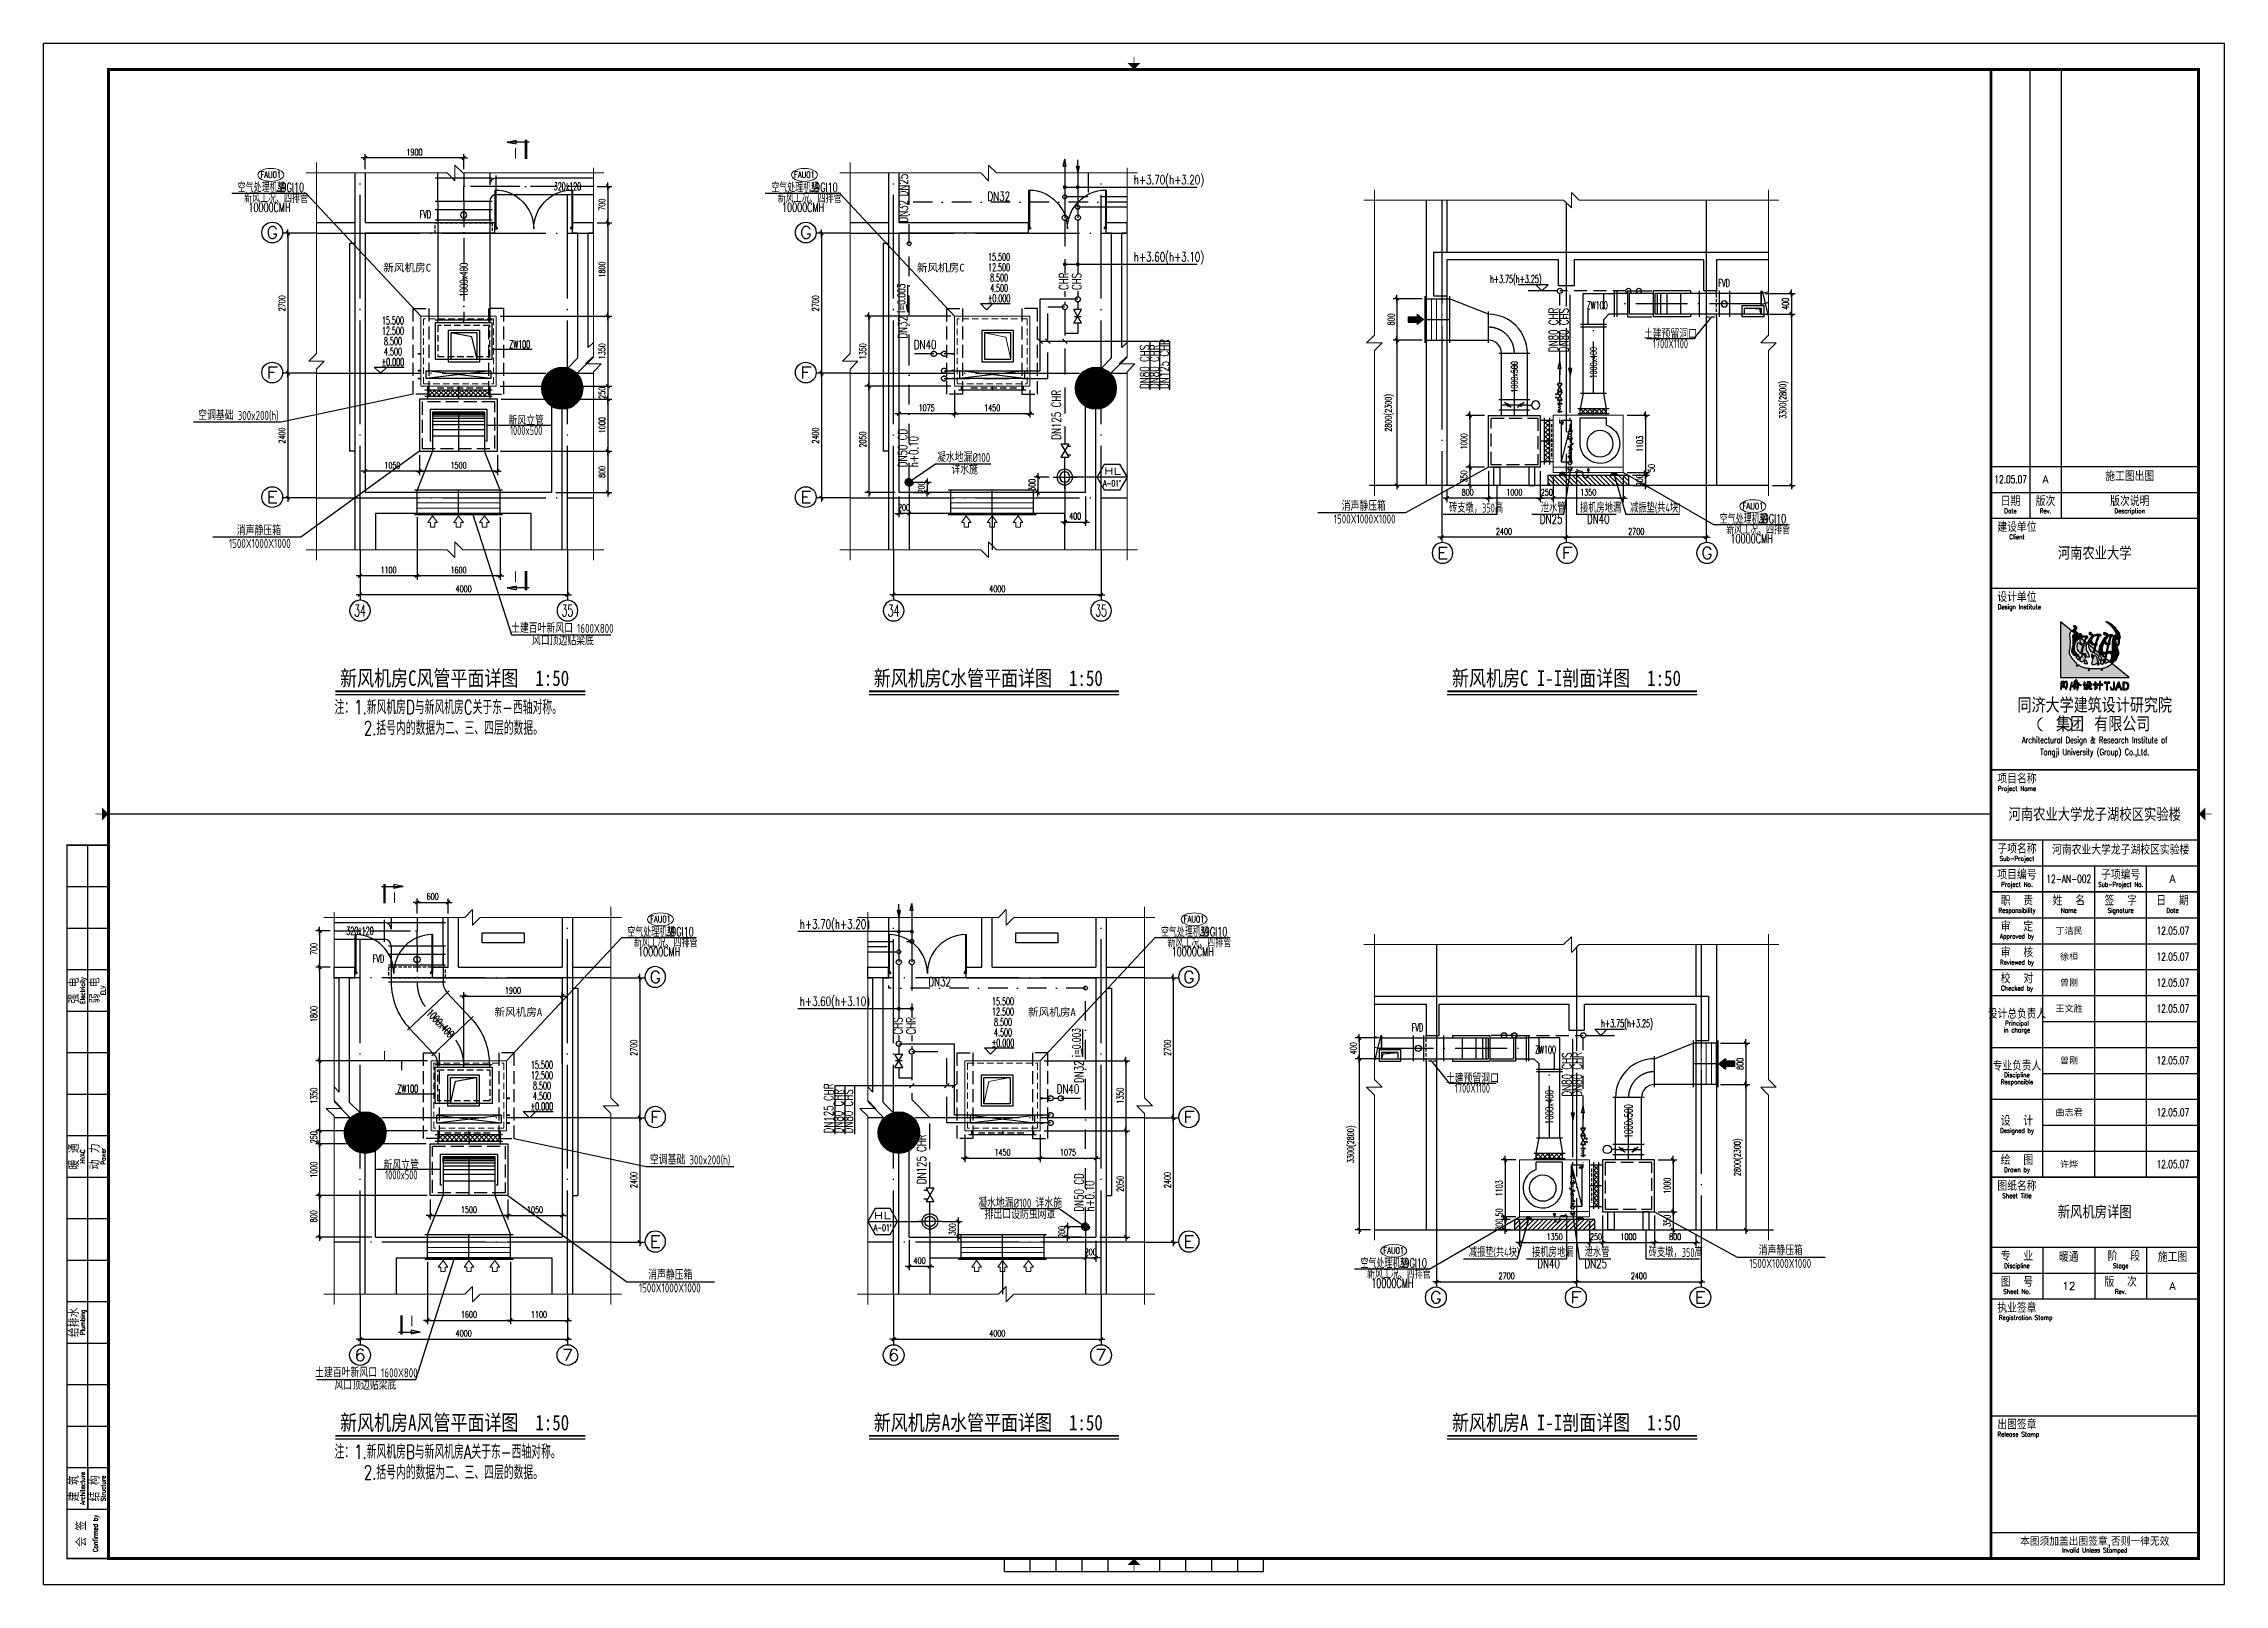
# Model space of a CAD drawing. Extents: x -345393 to -54719, y 203828 to 476815.
# Drawn here: x -219243 to -177193, y 226172 to 255872 of the extents above; entities that cross this region are included whole.
import ezdxf
from ezdxf.enums import TextEntityAlignment as Align

# ---------------------------------------------------------------- set-up
doc = ezdxf.new("R2010")
doc.units = 0
doc.header["$LTSCALE"] = 1000
doc.header["$MEASUREMENT"] = 0
for name, pattern in [('CHENG_DOTE', [1.42, 1, -0.2, 0.02, -0.2]), ('DASH', [0.35, 0.25, -0.1]), ('DASHDOT2', [0.5, 0.25, -0.125, 0, -0.125]), ('DASHED', [0.75, 0.5, -0.25]), ('DOTE', [2.42, 2, -0.2, 0.02, -0.2]), ('HIDDEN2', [0.1875, 0.125, -0.0625])]:
    doc.linetypes.add(name, pattern=pattern)
doc.layers.get('0').update_dxf_attribs({"color": 252, "linetype": 'CONTINUOUS'})
doc.layers.get('Defpoints').update_dxf_attribs({"color": 252, "linetype": 'CONTINUOUS'})
for name, color, linetype in [('A-墙线', 252, 'CONTINUOUS'), ('A-家具', 250, 'CONTINUOUS'), ('A-门', 252, 'CONTINUOUS'), ('AXIS', 252, 'CONTINUOUS'), ('AXIS_TEXT', 252, 'CONTINUOUS'), ('COLUMN', 250, 'CONTINUOUS'), ('DOTE', 250, 'DOTE'), ('PUB_HATCH', 250, 'CONTINUOUS'), ('PUB_TEXT', 252, 'CONTINUOUS'), ('STAIR', 252, 'CONTINUOUS'), ('图框', 252, 'CONTINUOUS'), ('暖通-水-水阀', 3, 'CONTINUOUS'), ('暖通-水-管道-供水', 1, 'CONTINUOUS'), ('暖通-水-管道-凝结水', 40, 'DASHDOT2'), ('暖通-水-管道-回水', 6, 'DASHED'), ('暖通-水-管道-立管', 6, 'CONTINUOUS'), ('暖通-水-管道-管径', 201, 'CONTINUOUS'), ('暖通-水-设备基础', 75, 'DASH'), ('暖通-水-说明', 3, 'CONTINUOUS'), ('暖通-风-标注', 160, 'CONTINUOUS'), ('暖通-风-法兰', 2, 'CONTINUOUS'), ('暖通-风-管径', 201, 'CONTINUOUS'), ('暖通-风-设备', 40, 'CONTINUOUS'), ('暖通-风-说明', 3, 'CONTINUOUS'), ('暖通-风-轴线', 5, 'CHENG_DOTE'), ('暖通-风-阀门', 7, 'CONTINUOUS'), ('暖通-风-风口标注', 3, 'CONTINUOUS'), ('暖通-风-风管', 4, 'CONTINUOUS')]:
    doc.layers.add(name, color=color, linetype=linetype)
for name, color, linetype, lineweight in [('暖通-公共-说明', 50, 'CONTINUOUS', 20), ('暖通-水-设备', 3, 'CONTINUOUS', 20), ('暖通-水-设备型号', 50, 'CONTINUOUS', 20), ('暖通-风-风口', 3, 'CONTINUOUS', 20)]:
    doc.layers.add(name, color=color, linetype=linetype, lineweight=lineweight)
doc.styles.add('_TCH_AXIS', font='COMPLEX', dxfattribs={"bigfont": 'GBCBIG'})
doc.styles.add('COMPLEX', font='COMPLEX')
doc.styles.add('HT', font='simhei.ttf')
doc.styles.add('HZ-ZGBZ', font='romanc.shx', dxfattribs={"width": 0.65, "bigfont": '0hztxt.shx'})
doc.styles.add('HZTXT', font='tj-romans1.shx', dxfattribs={"width": 0.75, "bigfont": 'tj-hztxt1.shx'})
doc.styles.add('M-TEXT2', font='romanc.shx', dxfattribs={"width": 0.8, "bigfont": 'hzf.shx'})
doc.styles.add('NT1', font='tjromans.shx', dxfattribs={"width": 0.7, "bigfont": 'hztxt.shx'})
doc.styles.add('NT3', font='romans.shx', dxfattribs={"width": 0.65, "bigfont": 'hztxt.shx'})
doc.styles.add('NT4', font='tssdeng.shx', dxfattribs={"width": 0.65, "bigfont": 'tssdchn.shx'})
doc.styles.add('SHZ', font='romans.shx', dxfattribs={"width": 0.7, "bigfont": 'tjhztxt.shx'})
doc.styles.add('TKZ1', font='tjromant.shx', dxfattribs={"bigfont": 'tjhts.shx'})
doc.styles.add('TKZ1_tjhts.shx', font='tjromant.shx', dxfattribs={"bigfont": 'tjhts.shx'})
doc.styles.add('TKZ2_tjkts.shx', font='tjromant.shx', dxfattribs={"bigfont": 'tjkts.shx'})
doc.styles.add('图框字1_黑体', font='simhei.ttf')
doc.dimstyles.new('暖-标注50', dxfattribs={"dimscale": 0.5, "dimtxt": 250, "dimasz": 1, "dimexe": 150, "dimexo": 150, "dimgap": 100, "dimtad": 1, "dimdec": 0, "dimdsep": 46, "dimtxsty": 'HZ-ZGBZ', "dimblk": '_DIMX', "dimcen": 0.09, "dimclrt": 7, "dimadec": 0, "dimazin": 0, "dimtfac": 1, "dimtdec": 0, "dimtix": 1, "dimtmove": 2, "dimatfit": 3, "dimldrblk": '_DIMX', "dimfxl": 0, "dimtolj": 1, "dimtzin": 0, "dimarcsym": 0})

msp = doc.modelspace()

# ---------------------------------------------------------------- texts
at = {"layer": 'PUB_TEXT', "style": 'HT', "width": 0.8}
for s, p in [('新风机房C风管平面详图  1:50', (-213525.06014, 243490.88602)), ('新风机房C水管平面详图  1:50', (-203235.75799, 243490.88602)), ('新风机房C I-I剖面详图  1:50', (-192085.58625, 243490.88602)), ('新风机房A风管平面详图  1:50', (-213525.06014, 229140.88607)), ('新风机房A水管平面详图  1:50', (-203235.75799, 229140.88607)), ('新风机房A I-I剖面详图  1:50', (-192085.58625, 229140.88607))]:
    msp.add_text(s, height=300, dxfattribs=at).set_placement(p)
at = {"layer": '图框', "style": 'TKZ1_tjhts.shx'}
for s, height, p in [('新风机房详图', 250, (-179692.68185, 233347.36292)), ('12', 150, (-180192.68185, 231922.36292))]:
    msp.add_text(s, height=height, dxfattribs=at).set_placement(p, align=Align.MIDDLE_CENTER)
at = {"layer": '暖通-水-管道-管径', "style": 'NT1', "width": 0.7}
for s, p in [('DN25', (-202577.65251, 252928.17509)), ('DN32', (-202577.65251, 252422.7842)), ('CHR', (-199484.30533, 251121.73572)), ('CHS ', (-199234.30533, 251121.73572)), ('DN80 CHR', (-190041.46048, 249925.65287)), ('DN80 CHS', (-189841.46048, 249925.65287)), ('DN32', (-202591.5665, 250185.71515)), ('DN80 CHS', (-197925.92507, 249215.51552)), ('DN80 CHR', (-197735.01598, 249215.51552)), ('DN125 CHR', (-197544.10689, 249215.51552)), ('DN125 CHR', (-199626.72299, 248235.66169)), ('DN50 CD', (-202591.5665, 247706.02814)), ('h+0.10', (-202378.35411, 247706.02814)), ('CHS ', (-202679.08461, 236771.73577)), ('CHR', (-202429.08461, 236771.73577)), ('DN80 CHS', (-189783.58489, 235575.65292)), ('DN80 CHR', (-189583.58489, 235575.65292)), ('DN32', (-199191.5665, 235835.71521)), ('DN125 CHR', (-204019.28305, 234865.51557)), ('DN80 CHR', (-203828.37396, 234865.51557)), ('DN80 CHS', (-203637.46487, 234865.51557)), ('DN125 CHR', (-202226.72299, 233885.66175)), ('DN50 CD', (-199191.5665, 233356.02819)), ('h+0.10', (-198982.95853, 233356.02819))]:
    msp.add_text(s, height=175, rotation=90, dxfattribs=at).set_placement(p)
for s, p in [('h+3.70(h+3.20)', (-198220.67049, 253161.45033)), ('DN32', (-201042.73636, 252842.88588)), ('h+3.60(h+3.10)', (-198220.67049, 251674.59532)), ('DN40', (-202463.10827, 249984.29701)), ('DN25', (-190392.5082, 246618.51775)), ('DN40', (-189482.28494, 246618.51775)), ('h+3.70(h+3.20)', (-204661.95022, 238811.45038)), ('DN32', (-202183.19874, 237702.27947)), ('h+3.60(h+3.10)', (-204661.95022, 237324.59537)), ('DN40', (-199707.78296, 235634.29706)), ('DN40', (-190442.18351, 232268.51781)), ('DN25', (-189531.96025, 232268.51781))]:
    msp.add_text(s, height=175, dxfattribs=at).set_placement(p)
at = {"layer": '暖通-水-说明', "color": 3, "style": 'SHZ', "width": 0.7}
for s, p in [('注：1.新风机房D与新风机房C关于东-西轴对称。', (-213633.15982, 242945.0062)), ('    2.括号内的数据为二、三、四层的数据。', (-213633.15982, 242545.0062)), ('注：1.新风机房B与新风机房A关于东-西轴对称。', (-213633.15982, 228595.00626)), ('    2.括号内的数据为二、三、四层的数据。', (-213633.15982, 228195.00626))]:
    msp.add_text(s, height=270, dxfattribs=at).set_placement(p)
at = {"layer": '暖通-风-管径', "style": 'HZ-ZGBZ', "width": 0.6}
for s, p in [('320x120', (-209141.6702, 253119.74278)), ('ZW100', (-189285.47436, 250828.45502)), ('ZW100', (-210061.67077, 250076.89246)), ('320x120', (-213141.6702, 238769.74284)), ('ZW100', (-190280.91717, 236478.45508)), ('ZW100', (-212221.66962, 235726.89251))]:
    msp.add_text(s, height=150, dxfattribs=at).set_placement(p, align=Align.MIDDLE)
at = {"layer": '暖通-风-管径', "style": 'NT3', "width": 0.65}
for s, height, rotation, p in [('1000x400', 150, 90, (-211141.6702, 251320.12791)), ('1000x400', 125, 90, (-189358.69576, 249722.10275)), ('1000x500', 125, 90, (-190883.19576, 249448.20746)), ('1000x400', 150, 313.30221895, (-211591.6702, 236986.90205)), ('1000x400', 150, 90, (-190207.69576, 235372.10281)), ('1000x500', 150, 90, (-188683.19576, 235098.20752))]:
    msp.add_text(s, height=height, rotation=rotation, dxfattribs=at).set_placement(p, align=Align.MIDDLE)
at = {"layer": '暖通-风-说明'}
for s, height, style, width, p in [('空气处理机组', 175, 'NT1', 0.65, (-215501.25422, 253005.30098)), ('39GI10', 175, 'NT1', 0.65, (-214751.91006, 253015.20097)), ('空气处理机组', 175, 'NT1', 0.65, (-205211.95207, 253005.30098)), ('39GI10', 175, 'NT1', 0.65, (-204462.60791, 253015.20097)), ('新风工况、四排管', 175, 'NT1', 0.65, (-215375.71615, 252802.13724)), ('10000CMH', 175, 'NT1', 0.65, (-215295.12899, 252629.05815)), ('新风工况、四排管', 175, 'NT1', 0.65, (-205086.414, 252802.13724)), ('10000CMH', 175, 'NT1', 0.65, (-205005.82684, 252629.05815)), ('FVD', 150, 'HZ-ZGBZ', 0.6, (-211991.88302, 252508.56969)), ('FVD', 150, 'HZ-ZGBZ', 0.6, (-186948.60615, 251181.0558)), ('砖支墩，350高', 175, 'NT4', 0.7, (-192143.88533, 246833.54645)), ('泄水管', 175, 'NT4', 0.7, (-190373.83193, 246833.54645)), ('接机房地漏', 175, 'NT4', 0.7, (-189618.33205, 246833.54645)), ('减振垫(共4块)', 175, 'NT4', 0.7, (-188651.22182, 246833.54645)), ('空气处理机组', 175, 'NT1', 0.65, (-186922.56929, 246617.95406)), ('新风工况、四排管', 175, 'NT1', 0.65, (-186797.03123, 246414.79032)), ('10000CMH', 175, 'NT1', 0.65, (-186716.44406, 246241.71123)), ('39GI10', 175, 'NT1', 0.65, (-186173.22514, 246627.85405)), ('空气处理机组', 175, 'NT1', 0.65, (-207987.84199, 238655.30103)), ('空气处理机组', 175, 'NT1', 0.65, (-197698.53984, 238655.30103)), ('新风工况、四排管', 175, 'NT1', 0.65, (-207862.30393, 238452.1373)), ('10000CMH', 175, 'NT1', 0.65, (-207781.71676, 238279.05821)), ('39GI10', 175, 'NT1', 0.65, (-207238.49784, 238665.20103)), ('新风工况、四排管', 175, 'NT1', 0.65, (-197573.00177, 238452.1373)), ('10000CMH', 175, 'NT1', 0.65, (-197492.41461, 238279.05821)), ('39GI10', 175, 'NT1', 0.65, (-196949.19568, 238665.20103)), ('FVD', 150, 'HZ-ZGBZ', 0.6, (-212894.09664, 238158.56974)), ('FVD', 150, 'HZ-ZGBZ', 0.6, (-192862.0711, 236831.05586)), ('减振垫(共4块)', 175, 'NT4', 0.7, (-191761.09491, 232483.5465)), ('接机房地漏', 175, 'NT4', 0.7, (-190542.23271, 232483.5465)), ('泄水管', 175, 'NT4', 0.7, (-189529.19346, 232483.5465)), ('砖支墩，350高', 175, 'NT4', 0.7, (-188293.58433, 232483.5465)), ('空气处理机组', 175, 'NT1', 0.65, (-193849.57805, 232267.95411)), ('新风工况、四排管', 175, 'NT1', 0.65, (-193724.03998, 232064.79037)), ('39GI10', 175, 'NT1', 0.65, (-193100.23389, 232277.85411)), ('10000CMH', 175, 'NT1', 0.65, (-193643.45282, 231891.71129))]:
    msp.add_text(s, height=height, dxfattribs=dict(at, style=style, width=width)).set_placement(p)
at = {"layer": '暖通-风-说明', "style": 'HT'}
for s, p in [('新风机房C', (-212693.98267, 251478.70692)), ('新风机房C', (-202404.68052, 251478.70692)), ('新风机房A', (-210550.37468, 237128.70698)), ('新风机房A', (-200261.07252, 237128.70698))]:
    msp.add_text(s, height=150, dxfattribs=at).set_placement(p)
at = {"layer": '暖通-风-说明'}
for s, height, style, width, p in [('15.500', 150, 'HZ-ZGBZ', 0.6, (-200818.7572, 251761.28884)), ('12.500', 150, 'HZ-ZGBZ', 0.6, (-200818.7572, 251561.28884)), ('4.500', 150, 'HZ-ZGBZ', 0.6, (-200818.7572, 251161.28884)), ('8.500', 150, 'HZ-ZGBZ', 0.6, (-200818.7572, 251361.28884)), ('h+3.75(h+3.25)', 150, 'HZ-ZGBZ', 0.6, (-190854.84049, 251324.37383)), ('%%P0.000', 150, 'HZ-ZGBZ', 0.6, (-200818.7572, 250961.28884)), ('15.500', 150, 'HZ-ZGBZ', 0.6, (-212506.10328, 250536.11659)), ('12.500', 150, 'HZ-ZGBZ', 0.6, (-212506.10328, 250336.11659)), ('8.500', 150, 'HZ-ZGBZ', 0.6, (-212506.10328, 250136.11659)), ('土建预留洞口', 175, 'NT4', 0.75, (-187873.99901, 250288.58113)), ('%%P0.000', 150, 'HZ-ZGBZ', 0.6, (-212506.10328, 249736.11659)), ('4.500', 150, 'HZ-ZGBZ', 0.6, (-212506.10328, 249936.11659)), ('1700X1100', 175, 'NT4', 0.65, (-187873.99901, 250087.06341)), ('新风立管', 175, 'NT4', 0.75, (-209937.74611, 248619.56776)), ('1000x500', 175, 'NT4', 0.7, (-209937.74611, 248416.43992)), ('15.500', 150, 'HZ-ZGBZ', 0.6, (-200742.52822, 237411.28889)), ('12.500', 150, 'HZ-ZGBZ', 0.6, (-200742.52822, 237211.28889)), ('4.500', 150, 'HZ-ZGBZ', 0.6, (-200742.52822, 236811.28889)), ('8.500', 150, 'HZ-ZGBZ', 0.6, (-200742.52822, 237011.28889)), ('h+3.75(h+3.25)', 150, 'HZ-ZGBZ', 0.6, (-188711.55104, 236974.37389)), ('%%P0.000', 150, 'HZ-ZGBZ', 0.6, (-200742.52822, 236611.28889)), ('15.500', 150, 'HZ-ZGBZ', 0.6, (-209633.78645, 236186.11665)), ('12.500', 150, 'HZ-ZGBZ', 0.6, (-209633.78645, 235986.11665)), ('土建预留洞口', 175, 'NT4', 0.75, (-191692.39251, 235938.58118)), ('4.500', 150, 'HZ-ZGBZ', 0.6, (-209633.78645, 235586.11665)), ('8.500', 150, 'HZ-ZGBZ', 0.6, (-209633.78645, 235786.11665)), ('1700X1100', 175, 'NT4', 0.65, (-191692.39251, 235737.06346)), ('%%P0.000', 150, 'HZ-ZGBZ', 0.6, (-209633.78645, 235386.11665)), ('新风立管', 175, 'NT4', 0.75, (-212345.59429, 234269.56781)), ('1000x500', 175, 'NT4', 0.7, (-212345.59429, 234066.43998))]:
    msp.add_text(s, height=height, dxfattribs=dict(at, style=style, width=width)).set_placement(p, align=Align.MIDDLE)
at = {"layer": '暖通-风-说明', "style": 'HZTXT', "width": 0.7}
for p in [(-202626.92784, 250965.7988), (-199251.92784, 236615.79886)]:
    msp.add_text('i=0.003', height=150, rotation=90, dxfattribs=at).set_placement(p, align=Align.CENTER)
at = {"layer": '暖通-风-说明', "style": 'NT4', "width": 0.75}
for s, p in [('空调基础 300x200(h)', (-215487.19249, 248616.75682)), ('凝水地漏%%C100', (-201503.3372, 247805.72616)), ('详水施', (-201483.49432, 247571.00907)), ('消声静压箱', (-193786.96746, 246868.1395)), ('消声静压箱', (-215091.07038, 246397.28906)), ('1500X1000X1000', (-193769.6965, 246621.68391)), ('1500X1000X1000', (-215073.79942, 246150.83347)), ('土建百叶新风口 1600X800', (-209241.11747, 244513.02859)), ('风口顶边贴梁底', (-209229.67977, 244273.9122)), ('空调基础 300x200(h)', (-206777.54555, 234266.75688)), ('凝水地漏%%C100 详水施', (-200413.90655, 233434.61612)), ('排出口设防虫网罩', (-200415.78597, 233216.24617)), ('消声静压箱', (-185746.3532, 232518.13955)), ('消声静压箱', (-207159.19916, 232047.28911)), ('1500X1000X1000', (-185756.31041, 232271.68396)), ('1500X1000X1000', (-207169.15636, 231800.83352)), ('土建百叶新风口 1600X800', (-213019.48671, 230163.02864)), ('风口顶边贴梁底', (-213037.12519, 229923.91225))]:
    msp.add_text(s, height=175, dxfattribs=at).set_placement(p, align=Align.CENTER)
at = {"layer": '暖通-风-风管', "color": 2, "style": 'TKZ1', "width": 0.8}
for p in [(-210172.36808, 253659.3019), (-210172.36808, 245498.40459), (-212501.12333, 239309.30195), (-212171.9247, 231148.40465)]:
    msp.add_text('I', height=200, dxfattribs=at).set_placement(p)

# ---------------------------------------------------------------- blocks, each defined once
blk = doc.blocks.new('TJAD_TK_LOGO')
at = {"layer": '图框'}
for points in [[(0.309, 0.239, -0.055111), (0.298, 0.218, -0.399817), (0.289, 0.213, -0.15154), (0.281, 0.216, -0.301448), (0.281, 0.226, 0.010306), (0.289, 0.248, -0.01851), (0.216, 0.33, -0.103184), (0.157, 0.423, -0.120959), (0.156, 0.5, 0.063512), (0.168, 0.638, 0.024265), (0.163, 0.716, -0.039016), (0.159, 0.759, -0.148803), (0.167, 0.795, -0.063522), (0.19, 0.819, -0.021561), (0.199, 0.827), (0, 0.989), (0, 0.014), (1.2, 0.014), (0.901, 0.256, -0.02734), (0.87, 0.232, -0.056811), (0.802, 0.195, -0.043653), (0.743, 0.178, 0.070224), (0.74, 0.168, -0.155586), (0.734, 0.146, -0.268078), (0.715, 0.144, 0.046034), (0.714, 0.151, -0.10837), (0.716, 0.158, 0.067272), (0.719, 0.172, 0.007869), (0.606, 0.171, -0.018474), (0.519, 0.174, 0.089356), (0.513, 0.16, -0.084297), (0.509, 0.144, -0.378712), (0.498, 0.137, -0.129516), (0.487, 0.142, 0.010082), (0.489, 0.148, -0.06366), (0.493, 0.159, -0.047427), (0.496, 0.17, 0.412458), (0.493, 0.175, 0.04646), (0.459, 0.179, -0.083304), (0.398, 0.192, -0.056916)], [(0.278, 0.851, 0.150805), (0.286, 0.87, 0.118181), (0.284, 0.888, 0.061251), (0.278, 0.901, 0.110829), (0.266, 0.912, 0.065976), (0.248, 0.919, 0.129921), (0.229, 0.92, 0.40681), (0.226, 0.916, 0.07663), (0.23, 0.907, -0.019502), (0.237, 0.896, -0.085799), (0.241, 0.884, -0.150999), (0.235, 0.858, -0.086307), (0.225, 0.846, -0.019332), (0.206, 0.833, 0.015742), (0.199, 0.827), (0.264, 0.775, -0.014783), (0.267, 0.774, -0.092021), (0.285, 0.767, -0.021612), (0.299, 0.758, 0.020501), (0.302, 0.757, -0.138406), (0.302, 0.756, -0.004327), (0.304, 0.756, 0.041521), (0.307, 0.755, 0.017006), (0.309, 0.756, 0.175362), (0.313, 0.76, 0.115175), (0.313, 0.77, 0.133458), (0.302, 0.795, 0.090138), (0.282, 0.811, 0.068529), (0.267, 0.817, -0.013934), (0.257, 0.819, -0.201719), (0.25, 0.824, -0.378426), (0.25, 0.831, -0.084166), (0.26, 0.837, 0.070184)], [(0.264, 0.775, 0.064867), (0.248, 0.774, 0.116531), (0.226, 0.765, 0.208218), (0.216, 0.75, 0.02194), (0.216, 0.741, -0.003556), (0.223, 0.64, -0.008585), (0.225, 0.606, -0.036626), (0.224, 0.587, -0.030322), (0.219, 0.565, 0.008639), (0.208, 0.528, 0.029199), (0.201, 0.493, 0.047639), (0.199, 0.469, 0.083135), (0.203, 0.45, 0.077424), (0.222, 0.419, 0.095524), (0.251, 0.392, 0.133345), (0.255, 0.391, 0.037671), (0.266, 0.395, -0.074764), (0.289, 0.401, -0.017227), (0.311, 0.402, 0.103318), (0.324, 0.403, 0.529251), (0.324, 0.406, 0.058891), (0.31, 0.414, -0.106556), (0.272, 0.441, -0.157893), (0.244, 0.5, -0.090292), (0.241, 0.541, -0.061166), (0.257, 0.612, -0.11155), (0.27, 0.637, -0.016825), (0.293, 0.661, -0.002917), (0.333, 0.697, 0.013927), (0.345, 0.708)], [(0.474, 0.731, 0.018572), (0.473, 0.731), (0.473, 0.732, 0.06936), (0.47, 0.733, 0.047212), (0.46, 0.735, 0.024282), (0.443, 0.735, -0.000753), (0.412, 0.735, -0.013374), (0.392, 0.736, -0.164458), (0.382, 0.74, -0.15617), (0.376, 0.751, 0.064833), (0.371, 0.765, 0.17195), (0.36, 0.774, 0.077232), (0.348, 0.779, 0.099365), (0.341, 0.778, 0.128164), (0.335, 0.776, 0.199677), (0.331, 0.766, 0.156287), (0.335, 0.754, 0.086381), (0.343, 0.746, 0.029794), (0.351, 0.742, -0.218512), (0.359, 0.734, -0.050196), (0.36, 0.726, -0.223734), (0.356, 0.72, -0.013892), (0.345, 0.708), (0.359, 0.697, -0.00619), (0.387, 0.712, -0.093205), (0.434, 0.721, -0.103421), (0.439, 0.72, -0.384925), (0.441, 0.717, -0.045853), (0.438, 0.703, -0.014561), (0.423, 0.658, 0.006316), (0.419, 0.648), (0.432, 0.637, -0.003465), (0.435, 0.644, -0.002724), (0.456, 0.704, -0.338072), (0.461, 0.707, 0.005218), (0.473, 0.707, 0.309415), (0.476, 0.708, 0.132077), (0.479, 0.71, 0.147744), (0.481, 0.715, 0.135646), (0.481, 0.723, 0.18433)], [(0.756, 0.375, 0.010654), (0.758, 0.371, 0.091005), (0.765, 0.363, 0.311976), (0.77, 0.363)]]:
    blk.add_hatch(color=256, dxfattribs=at).paths.add_polyline_path(points)
h = blk.add_hatch(color=256, dxfattribs=at)
h.paths.add_polyline_path([(0.712, 0.755, 0.083086), (0.708, 0.761, 0.127732), (0.701, 0.764, 0.060999), (0.673, 0.768, 0.050289), (0.649, 0.769, 0.061315), (0.626, 0.765, -0.058239), (0.605, 0.759, -0.023274), (0.577, 0.756, -0.318074), (0.565, 0.762, -0.012807), (0.546, 0.787, 0.176594), (0.527, 0.801, 0.141446), (0.512, 0.802, 0.254042), (0.501, 0.793, 0.094349), (0.5, 0.777, 0.272202), (0.507, 0.767, 0.06938), (0.523, 0.763, -0.099001), (0.54, 0.758, -0.173209), (0.549, 0.747, -0.244282), (0.547, 0.738, -0.042049), (0.531, 0.716, 0.019533), (0.504, 0.683, 0.074328), (0.489, 0.659, -0.003717), (0.466, 0.61), (0.494, 0.587, -0.03259), (0.498, 0.607, -0.114709), (0.504, 0.617), (0.507, 0.619), (0.509, 0.62), (0.512, 0.62), (0.514, 0.619), (0.523, 0.614), (0.529, 0.609), (0.548, 0.592), (0.554, 0.586), (0.555, 0.586, 0.137325), (0.563, 0.582, 0.052206), (0.581, 0.58, -0.039081), (0.596, 0.578, -0.061234), (0.6, 0.577, -0.389955), (0.602, 0.574, -0.015439), (0.601, 0.566, -0.009793), (0.592, 0.514, -0.001555), (0.591, 0.509), (0.606, 0.496, -0.005675), (0.613, 0.522, 0.021764), (0.624, 0.57, -0.037231), (0.627, 0.579, -0.166808), (0.63, 0.581, 0.014415), (0.637, 0.584, 0.232872), (0.642, 0.591, 0.087887), (0.641, 0.601, 0.002273), (0.638, 0.615, -0.178357), (0.638, 0.619, -0.001216), (0.651, 0.66, -0.011476), (0.664, 0.699, -0.017032), (0.676, 0.729, -0.192629), (0.689, 0.74, -0.05264), (0.702, 0.745, 0.121865), (0.712, 0.748, 0.384919)])
h.paths.add_polyline_path([(0.597, 0.737, -0.021509), (0.628, 0.747, -0.053885), (0.638, 0.749, -0.363115), (0.652, 0.741, -0.093078), (0.646, 0.705, 0.023125), (0.622, 0.626, -0.067346), (0.613, 0.603, -0.278742), (0.606, 0.6, -0.067064), (0.586, 0.602, -0.223721), (0.563, 0.619, -0.070697), (0.543, 0.661, -0.171192), (0.544, 0.69, -0.090372), (0.564, 0.717, -0.097027)], flags=16)
h = blk.add_hatch(color=256, dxfattribs=at)
h.paths.add_polyline_path([(0.982, 0.688, -0.266995), (0.988, 0.691, -0.078548), (0.994, 0.689, -0.061401), (1.001, 0.685, -0.140506), (1.007, 0.676, -0.075077), (1.01, 0.653, -0.023792), (1.008, 0.62, 0.028581), (1.007, 0.585, 0.083513), (1.009, 0.572, 0.556873), (1.014, 0.571, 0.099876), (1.028, 0.596, 0.058859), (1.035, 0.633, 0.00868), (1.036, 0.66, -0.055868), (1.045, 0.71, 0.012909), (1.049, 0.719, 0.07627), (1.048, 0.734, 0.168287), (0.983, 0.856, 0.045812), (0.89, 0.946, 0.082299), (0.824, 0.983, 0.045024), (0.802, 0.988, 0.184323), (0.796, 0.987, 0.401214), (0.797, 0.985, 0.073894), (0.803, 0.98, 0.009968), (0.828, 0.967, -0.045085), (0.849, 0.953, -0.042435), (0.89, 0.913, -0.014659), (0.933, 0.859, -0.075958), (0.979, 0.767, 0.183281), (0.919, 0.704, 0.093166), (0.905, 0.577, 0.002645), (0.905, 0.539), (0.95, 0.539, -0.021718), (0.951, 0.561, -0.060902), (0.951, 0.563, -0.750169), (0.953, 0.563, -0.062141), (0.956, 0.558, -0.02804), (0.962, 0.541, -0.001207), (0.963, 0.539), (0.999, 0.539), (0.998, 0.542), (0.986, 0.581, -0.042759), (0.971, 0.648, -0.166183), (0.976, 0.68, -0.02967)])
h.paths.add_polyline_path([(0.921, 0.747, 0.337691), (0.922, 0.75, 0.234051), (0.918, 0.756, 0.085029), (0.898, 0.762, 0.109404), (0.867, 0.76, 0.027051), (0.842, 0.75, 0.096966), (0.82, 0.779, 0.147389), (0.788, 0.798, 0.110178), (0.765, 0.798, 0.193659), (0.754, 0.789, 0.105864), (0.751, 0.781, 0.322715), (0.756, 0.77, 0.090222), (0.775, 0.763, 0.021428), (0.79, 0.76, -0.062248), (0.802, 0.756, -0.0489), (0.814, 0.75, 0.061445), (0.828, 0.743, 0.045204), (0.773, 0.709, 0.105153), (0.746, 0.68, 0.017534), (0.699, 0.593, 0.04727), (0.677, 0.539), (0.731, 0.539, -0.016538), (0.733, 0.546, -0.06987), (0.755, 0.615, -0.55525), (0.762, 0.616, 0.087068), (0.773, 0.608, 0.000587), (0.779, 0.605, 0.051645), (0.781, 0.604, 0.002312), (0.798, 0.592, 0.1078), (0.815, 0.585, 0.06971), (0.83, 0.588, -0.002349), (0.824, 0.554, -0.014725), (0.822, 0.539), (0.839, 0.539, -0.003665), (0.842, 0.55, -0.003176), (0.85, 0.584, -0.214328), (0.855, 0.589, 0.079005), (0.864, 0.594, 0.136284), (0.869, 0.604, 0.042038), (0.87, 0.61, 0.121208), (0.869, 0.615, 0.033156), (0.864, 0.622, -0.089896), (0.861, 0.627, -0.153361), (0.862, 0.632, -0.00558), (0.876, 0.678, -0.02004), (0.892, 0.724, -0.10938), (0.9, 0.737, 0.024126), (0.911, 0.741, 0.094696)])
h.paths.add_polyline_path([(0.871, 0.737, -0.143663), (0.867, 0.714, 0.018808), (0.849, 0.654, -0.117601), (0.837, 0.612, -0.229986), (0.819, 0.61, -0.2857), (0.79, 0.639, -0.267121), (0.803, 0.697, -0.053371), (0.832, 0.724, -0.07094), (0.861, 0.743, -0.49062)], flags=16)
h = blk.add_hatch(color=256, dxfattribs=at)
h.paths.add_polyline_path([(0.393, 0.563, -0.011586), (0.397, 0.579, 0.253288), (0.396, 0.579, 0.095247), (0.388, 0.58, -0.0106), (0.376, 0.58, -0.133876), (0.361, 0.583, -0.082431), (0.345, 0.596, -0.01622), (0.332, 0.612, 0.042319), (0.324, 0.621, 0.140851), (0.317, 0.624, 0.145933), (0.308, 0.622, 0.038492), (0.302, 0.618), (0.302, 0.618, 0.000616), (0.3, 0.616, 0.032553), (0.298, 0.615, 0.095329), (0.294, 0.61, 0.096767), (0.291, 0.597, -0.001525), (0.288, 0.574, 0.034244), (0.285, 0.552, 0.085899), (0.292, 0.504, 0.097395), (0.314, 0.467, 0.083463), (0.339, 0.445, 0.098864), (0.352, 0.441, 0.30663), (0.356, 0.443, 0.075685), (0.361, 0.453, 0.009946), (0.371, 0.491, -0.023424), (0.378, 0.51, 0.034776)])
h.paths.add_polyline_path([(0.333, 0.372, 0.321528), (0.33, 0.377, 0.021484), (0.291, 0.382, 0.022843), (0.282, 0.382, 0.102534), (0.276, 0.381, 0.130045), (0.272, 0.378, 0.267367), (0.271, 0.374, -0.005872), (0.276, 0.364, 0.058515), (0.28, 0.355, 0.081344), (0.295, 0.338, 0.099387), (0.309, 0.33, 0.035917), (0.315, 0.328, 0.245908), (0.318, 0.33, 0.105203), (0.327, 0.349, -0.034055), (0.332, 0.365, 0.056891)])
h.paths.add_polyline_path([(0.431, 0.34, 0.245812), (0.436, 0.359, 0.065072), (0.425, 0.393, 0.134826), (0.425, 0.393, -0.114996), (0.425, 0.394, 0.061748), (0.418, 0.405, 0.16919), (0.41, 0.409, 0.009694), (0.393, 0.411, 0.017654), (0.382, 0.412, 0.044621), (0.374, 0.411, 0.15913), (0.368, 0.408, 0.263058), (0.367, 0.404, 0.037983), (0.375, 0.384, -0.091013), (0.378, 0.375, -0.183458), (0.376, 0.37, -0.186991), (0.37, 0.367, -0.076588), (0.364, 0.367, 0.012233), (0.357, 0.368, 0.175338), (0.353, 0.367, 0.023216), (0.34, 0.33, 0.04069), (0.336, 0.312, 0.28537), (0.339, 0.306, 0.048651), (0.347, 0.302, -0.083296), (0.359, 0.295, 0.044689), (0.367, 0.289, 0.196761), (0.378, 0.288, 0.127879), (0.395, 0.298, 0.050671)])
h.paths.add_polyline_path([(0.463, 0.285, 0.013244), (0.461, 0.293, 0.042352), (0.454, 0.311, 0.086452), (0.451, 0.314, 0.181931), (0.447, 0.314, 0.105167), (0.437, 0.307, 0.063777), (0.422, 0.289, 0.079039), (0.415, 0.273, 0.295118), (0.417, 0.263, 0.12746), (0.426, 0.259, 0.051219), (0.438, 0.258, -0.006938), (0.459, 0.255, 0.101871), (0.472, 0.256, 0.282022), (0.475, 0.26, 0.127329), (0.473, 0.266), (0.473, 0.266, -0.004335)])
h.paths.add_polyline_path([(0.658, 0.308, -0.058552), (0.645, 0.335, -0.043685), (0.641, 0.359, 0.088622), (0.637, 0.372, 0.151789), (0.622, 0.385, -0.046532), (0.606, 0.394, 0.04555), (0.599, 0.398, 0.043142), (0.597, 0.399), (0.597, 0.399, 0.251715), (0.586, 0.396, 0.137334), (0.576, 0.371, -0.022108), (0.571, 0.349, 0.025269), (0.557, 0.305, -0.028381), (0.55, 0.284, 0.095667), (0.544, 0.258, 0.266705), (0.554, 0.241, 0.133638), (0.581, 0.24, 0.117773), (0.634, 0.259, 0.081266), (0.66, 0.285, 0.080524), (0.663, 0.292), (0.663, 0.292), (0.664, 0.292), (0.664, 0.295), (0.663, 0.295, 0.059624)])
h.paths.add_polyline_path([(0.568, 0.406, 0.121011), (0.564, 0.41, 0.051248), (0.55, 0.42, 0.077555), (0.545, 0.422, 0.238499), (0.542, 0.421, 0.167798), (0.541, 0.418, 0.09655), (0.541, 0.4, -0.014406), (0.543, 0.392, -0.00033), (0.545, 0.375, 0.1059), (0.551, 0.357, 0.313865), (0.556, 0.357, 0.231713), (0.56, 0.364, 0.026659), (0.564, 0.385, -0.007425), (0.568, 0.4, 0.16995)])
h.paths.add_polyline_path([(0.679, 0.25, 0.082015), (0.68, 0.258, 0.360369), (0.675, 0.264, 0.094324), (0.668, 0.263, 0.109868), (0.666, 0.263, -0.017853), (0.664, 0.262), (0.663, 0.262, 0.095638), (0.652, 0.251, 0.069381), (0.647, 0.242, 0.391778), (0.649, 0.238, 0.16265), (0.658, 0.237, 0.029698), (0.663, 0.239), (0.664, 0.239, 0.027865), (0.674, 0.243, 0.232972)])
h.paths.add_polyline_path([(0.765, 0.309, -0.00792), (0.766, 0.312, -0.04061), (0.767, 0.316, 0.057732), (0.769, 0.323, 0.231089), (0.766, 0.331, 0.223752), (0.755, 0.33, 0.032861), (0.734, 0.315, -0.012035), (0.716, 0.303, 0.160241), (0.7, 0.287, 0.160304), (0.7, 0.267, 0.221951), (0.709, 0.256, 0.080228), (0.726, 0.248, 0.124433), (0.741, 0.247, 0.177577), (0.748, 0.255, 0.06059), (0.758, 0.283, -0.013372)])
h = blk.add_hatch(color=256, dxfattribs=at)
h.paths.add_polyline_path([(0.419, 0.648), (0.359, 0.697, 0.122439), (0.344, 0.679, 0.077208), (0.338, 0.662, 0.221374), (0.343, 0.64, -0.044103), (0.353, 0.625, 0.092474), (0.367, 0.606, 0.149827), (0.383, 0.599, 0.078107), (0.401, 0.6, 0.300992), (0.408, 0.607, 0.003448), (0.412, 0.624, -0.014936)])
h.paths.add_polyline_path([(0.448, 0.531, -0.118411), (0.466, 0.61), (0.432, 0.637, 0.013731), (0.424, 0.609, 0.354128), (0.426, 0.607, 0.149403), (0.425, 0.606, -0.033756), (0.429, 0.605, -0.301225), (0.432, 0.602, -0.067966), (0.431, 0.585, -0.155357), (0.425, 0.583, -0.0383), (0.418, 0.581, 0.394404), (0.414, 0.577, -0.002997), (0.393, 0.506, 0.027314), (0.376, 0.437, 0.262389), (0.377, 0.431, 0.054171), (0.409, 0.43, -0.120269), (0.432, 0.428, -0.238212), (0.445, 0.415, -0.030328), (0.452, 0.384, 0.177342), (0.459, 0.369, 0.189169), (0.473, 0.367, 0.024901), (0.494, 0.37, 0.43233), (0.503, 0.381, 0.054023), (0.499, 0.406, 0.072563), (0.493, 0.423, -0.024272), (0.473, 0.455, -0.09052)])
h.paths.add_polyline_path([(0.591, 0.509), (0.494, 0.587, 0.02545), (0.492, 0.572, 0.128799), (0.501, 0.52, 0.044216), (0.522, 0.484, 0.076323), (0.548, 0.46, 0.034366), (0.562, 0.452, 0.076032), (0.572, 0.449, 0.341488), (0.575, 0.451, 0.069217), (0.584, 0.479, 0.009229)])
h.paths.add_polyline_path([(0.606, 0.496, 0.003269), (0.602, 0.481, 0.051211), (0.597, 0.445, 0.204101), (0.599, 0.435, -0.011598), (0.623, 0.42, -0.044991), (0.66, 0.394, -0.200983), (0.669, 0.38, -0.006426), (0.679, 0.338, 0.079721), (0.687, 0.311, 0.326464), (0.691, 0.309, 0.087838), (0.695, 0.311, 0.087656), (0.715, 0.332, 0.286319), (0.72, 0.36, 0.076349), (0.701, 0.389, -0.160397), (0.676, 0.44), (0.676, 0.44)])
h.paths.add_polyline_path([(0.852, 0.297), (0.79, 0.347, 0.007087), (0.777, 0.301, 0.070922), (0.774, 0.275, 0.248353), (0.779, 0.265, 0.199635), (0.795, 0.268, -0.006886), (0.813, 0.275, 0.05678), (0.847, 0.293, 0.006803)])
h = blk.add_hatch(color=256, dxfattribs=at)
h.paths.add_polyline_path([(0.952, 0.5, -0.00262), (0.951, 0.526, -0.01182), (0.95, 0.539), (0.905, 0.539, 0.006126), (0.905, 0.449, 0.002492), (0.906, 0.412, 0.048247), (0.887, 0.46, 0.065909), (0.883, 0.465, 0.224936), (0.877, 0.467, 0.038284), (0.864, 0.466, -0.06616), (0.83, 0.465, -0.485088), (0.827, 0.467, -0.101913), (0.828, 0.487, -0.016956), (0.839, 0.539), (0.822, 0.539, -0.017973), (0.817, 0.52, -0.010562), (0.81, 0.476, -0.208845), (0.803, 0.461, -0.11949), (0.791, 0.457, -0.131776), (0.748, 0.465, -0.127624), (0.732, 0.488, -0.118385), (0.731, 0.539), (0.677, 0.539, 0.005191), (0.675, 0.533, 0.105733), (0.676, 0.44), (0.718, 0.405), (0.745, 0.405, -0.078177), (0.747, 0.414, -0.129583), (0.758, 0.426, -0.224047), (0.779, 0.429, -0.071036), (0.78, 0.429, 0.101063), (0.781, 0.428, -0.019588), (0.783, 0.428, -0.023828), (0.784, 0.427, -0.322257), (0.79, 0.416, -0.013384), (0.788, 0.405), (0.804, 0.405, -0.014271), (0.808, 0.414, -0.194353), (0.821, 0.43, -0.094044), (0.855, 0.439, -0.035175), (0.871, 0.44, -0.177154), (0.88, 0.432, -0.054292), (0.893, 0.405), (0.948, 0.405, 0.016129), (0.951, 0.417, 0.043741), (0.953, 0.46, 0.012835)])
h.paths.add_polyline_path([(1.021, 0.458), (1.011, 0.5), (0.999, 0.539), (0.963, 0.539, -0.013434), (0.968, 0.518, -0.01242), (0.972, 0.498, -0.017255), (0.974, 0.479, -0.024091), (0.974, 0.433, -0.03797), (0.971, 0.405), (1.012, 0.405, 0.01383), (1.019, 0.427, 0.116879)])
h.paths.add_polyline_path([(0.967, 0.319, 0.068823), (0.992, 0.356, 0.031999), (1.012, 0.405), (0.971, 0.405, -0.002893), (0.971, 0.403, -0.072675), (0.96, 0.375, -0.038888), (0.948, 0.355, -0.02059), (0.929, 0.332, -0.114728), (0.923, 0.326, -0.052839), (0.914, 0.32), (0.911, 0.319), (0.909, 0.319), (0.909, 0.322), (0.914, 0.334), (0.918, 0.341), (0.933, 0.363), (0.941, 0.383), (0.941, 0.384, 0.030329), (0.948, 0.405), (0.893, 0.405, -0.019139), (0.897, 0.395, -0.131139), (0.901, 0.371, -0.068706), (0.888, 0.337, -0.106182), (0.87, 0.312, -0.027075), (0.852, 0.297), (0.901, 0.256, 0.015633), (0.918, 0.272, -0.009266)])
h = blk.add_hatch(color=256, dxfattribs=at)
h.paths.add_polyline_path([(0.798, 0.379, -0.041396), (0.804, 0.405), (0.788, 0.405, -0.011453), (0.786, 0.396, -0.01007), (0.783, 0.379, -0.034546), (0.778, 0.371, -0.087737), (0.77, 0.363), (0.79, 0.347), (0.79, 0.347, 0.020125)])
h.paths.add_polyline_path([(0.745, 0.405), (0.718, 0.405), (0.756, 0.375, -0.051476), (0.747, 0.393, -0.099669)])
h = blk.add_hatch(color=256, dxfattribs=at)
h.paths.add_polyline_path([(0.109, -0.055, 0.215782), (0.096, -0.053, 0.067417), (0.088, -0.057, -0.168397), (0.072, -0.061, -0.018722), (0.056, -0.059, 0.069135), (0.037, -0.058, -0.211583), (0.032, -0.057, 0.012327), (0.027, -0.054, 0.18165), (0.023, -0.055, 0.234564), (0.014, -0.061, 0.06939), (0.009, -0.077, 0.040114), (0.004, -0.126, 0.00862), (0.004, -0.151, 0.034302), (0.003, -0.186, 0.240525), (0.011, -0.199, 0.151405), (0.014, -0.2, 0.254247), (0.016, -0.192, 0.038225), (0.017, -0.166, -0.061608), (0.019, -0.146, 0.026815), (0.022, -0.113, -0.054652), (0.026, -0.093, -0.028262), (0.029, -0.084, -0.253686), (0.038, -0.079, 0.007206), (0.049, -0.078, -0.006599), (0.073, -0.075, 0.009999), (0.084, -0.072, -0.062381), (0.093, -0.073, -0.15567), (0.099, -0.077, -0.051163), (0.105, -0.085, -0.102101), (0.107, -0.091, -0.03095), (0.107, -0.129, 0.010088), (0.107, -0.15, -0.131285), (0.104, -0.163, -0.019629), (0.101, -0.168, -0.485137), (0.096, -0.17, 0.001583), (0.093, -0.168, 0.165296), (0.088, -0.17, 0.24859), (0.085, -0.178, 0.066176), (0.088, -0.189, 0.038595), (0.091, -0.194, 0.378365), (0.095, -0.196, 0.077759), (0.104, -0.183, 0.016012), (0.112, -0.17, 0.054651), (0.118, -0.155, 0.087206), (0.123, -0.112, 0.064902), (0.117, -0.068, 0.144064)])
h.paths.add_polyline_path([(0.063, -0.093), (0.056, -0.093), (0.053, -0.094), (0.049, -0.096), (0.047, -0.097), (0.046, -0.1, 0.333571), (0.046, -0.104, 0.045952), (0.052, -0.107, 0.064784), (0.062, -0.109, 0.210865), (0.068, -0.107, 0.127927), (0.071, -0.102, 0.211886), (0.07, -0.096, 0.12013), (0.067, -0.094)], flags=17)
h.paths.add_polyline_path([(0.058, -0.146, -0.039434), (0.061, -0.152, 0.054133), (0.064, -0.158, 0.123184), (0.08, -0.15, 0.140353), (0.084, -0.143, 0.284617), (0.083, -0.139, -0.012464), (0.076, -0.135, 0.016141), (0.064, -0.126, -0.029736), (0.041, -0.127, -0.149024), (0.037, -0.13, 0.190304), (0.034, -0.134, 0.089845), (0.033, -0.143, 0.171078), (0.041, -0.157, 0.249801), (0.05, -0.159, 0.378768), (0.055, -0.153, 0.031236), (0.054, -0.146), (0.056, -0.144)], flags=17)
h.paths.add_polyline_path([(0.194, -0.081, -0.130766), (0.193, -0.083, -0.049), (0.189, -0.09, 0.175351), (0.187, -0.096, 0.389375), (0.189, -0.097, 0.146359), (0.197, -0.094, 0.079034), (0.202, -0.089, 0.101244), (0.205, -0.084, 0.132531), (0.205, -0.077, 0.067751), (0.203, -0.072, 0.050259), (0.2, -0.068, 0.454265), (0.198, -0.068, 0.06765), (0.196, -0.073, 0.007561)])
h.paths.add_polyline_path([(0.189, -0.104, 0.313541), (0.186, -0.1, 0.335576), (0.183, -0.102, 0.015792), (0.178, -0.135, -0.057755), (0.171, -0.161, 0.000363), (0.163, -0.186, 0.094511), (0.167, -0.207, 0.230423), (0.17, -0.211, 0.369117), (0.176, -0.206, 0.039319), (0.18, -0.185, -0.109188), (0.189, -0.149, 0.00425), (0.191, -0.143, 0.032369), (0.189, -0.118, -0.025515)])
h.paths.add_polyline_path([(0.251, -0.045, 0.093827), (0.236, -0.063, 0.302072), (0.237, -0.068, 0.296548), (0.244, -0.068, 0.04254), (0.259, -0.06, -0.129019), (0.275, -0.057, -0.117204), (0.279, -0.058, -0.328405), (0.279, -0.061, -0.051459), (0.27, -0.072, 0.085646), (0.26, -0.09, 0.031903), (0.26, -0.093, -0.315533), (0.256, -0.098, -0.134544), (0.251, -0.099, -0.408117), (0.248, -0.096, 0.035639), (0.244, -0.085, 0.084333), (0.242, -0.081, 0.358627), (0.239, -0.08, 0.227473), (0.233, -0.092, 0.148882), (0.235, -0.099, -0.254787), (0.236, -0.106, -0.110418), (0.229, -0.113, -0.032156), (0.217, -0.121, 0.122106), (0.21, -0.128, 0.074479), (0.204, -0.144, 0.233421), (0.206, -0.152, 0.316166), (0.217, -0.152, 0.122903), (0.231, -0.14, 0.056501), (0.241, -0.125, -0.025506), (0.247, -0.11, -0.174643), (0.26, -0.101, 0.004602), (0.266, -0.098, -0.251477), (0.264, -0.107, -0.130218), (0.259, -0.112, 0.16089), (0.254, -0.116, 0.172735), (0.253, -0.123, 0.448793), (0.261, -0.125, 0.141971), (0.272, -0.109, 0.057248), (0.276, -0.094, -0.334885), (0.284, -0.087, -0.076773), (0.288, -0.087, -0.545841), (0.289, -0.089, -0.008092), (0.289, -0.104, 0.139136), (0.295, -0.124, 0.144746), (0.301, -0.128, 0.355116), (0.304, -0.126, 0.046986), (0.306, -0.118, 0.052614), (0.307, -0.115, 0.237681), (0.306, -0.113, 0.025436), (0.302, -0.111, -0.354836), (0.298, -0.107, -0.049448), (0.297, -0.093, -0.035628), (0.297, -0.088, -0.387964), (0.3, -0.084, -0.009611), (0.307, -0.081, 0.187317), (0.311, -0.078, 0.232403), (0.311, -0.072, 0.143525), (0.31, -0.072, 0.022411), (0.288, -0.082, -0.00319), (0.28, -0.086, -0.206179), (0.276, -0.086, -0.165764), (0.274, -0.084, -0.217969), (0.274, -0.08, -0.110096), (0.284, -0.068, -0.031862), (0.296, -0.059, 0.078929), (0.299, -0.057, 0.264707), (0.3, -0.055, 0.034215), (0.298, -0.052, 0.174735), (0.296, -0.052, 0.001752), (0.292, -0.052, -0.177458), (0.287, -0.05, -0.140307), (0.283, -0.047, -0.275752), (0.284, -0.041, 0.167681), (0.285, -0.035, 0.301407), (0.279, -0.03, 0.08311), (0.273, -0.03, 0.130737)])
h.paths.add_polyline_path([(0.327, -0.118, 0.027579), (0.343, -0.127, 0.154526), (0.354, -0.127, 0.082415), (0.363, -0.125, 0.312986), (0.363, -0.119, 0.221824), (0.36, -0.116, 0.031656), (0.355, -0.116, -0.00721), (0.342, -0.112, -0.071904), (0.327, -0.106, -0.267193), (0.324, -0.1, -0.023267), (0.328, -0.092, 0.395574), (0.325, -0.085, 0.188464), (0.317, -0.087, 0.051998), (0.311, -0.09, 0.108508), (0.306, -0.097, 0.200123), (0.304, -0.104, 0.191616), (0.308, -0.109, -0.01282)])
h.paths.add_polyline_path([(0.306, -0.135, 0.188222), (0.299, -0.134, 0.20573), (0.291, -0.139, 0.018376), (0.285, -0.149, -0.117409), (0.277, -0.159, -0.060927), (0.277, -0.146, 0.215117), (0.274, -0.142, 0.470033), (0.27, -0.143, -0.045545), (0.262, -0.149, -0.074224), (0.255, -0.151, -0.568137), (0.252, -0.149, -0.07678), (0.253, -0.144, 0.100197), (0.253, -0.135, 0.387299), (0.25, -0.133, 0.118665), (0.248, -0.134, 0.185429), (0.241, -0.147, -0.018374), (0.239, -0.158, 0.026924), (0.236, -0.169, -0.013447), (0.235, -0.18, 0.097057), (0.236, -0.192, 0.277047), (0.24, -0.195, 0.192921), (0.243, -0.193, 0.125735), (0.246, -0.18, -0.084178), (0.249, -0.165, -0.292454), (0.257, -0.16, -0.427415), (0.263, -0.166, -0.039723), (0.262, -0.177, 0.744354), (0.267, -0.179, 0.173973), (0.275, -0.172, -0.079593), (0.283, -0.162, 0.037997), (0.292, -0.152, -0.536451), (0.3, -0.152, -0.220641), (0.303, -0.166, -0.033334), (0.3, -0.178, -0.02197), (0.292, -0.196, -0.036413), (0.288, -0.204, 0.059035), (0.288, -0.205, 0.221247), (0.289, -0.208, 0.229092), (0.291, -0.208, 0.104052), (0.294, -0.206, 0.039622), (0.303, -0.189, 0.031663), (0.312, -0.173, 0.083922), (0.315, -0.156, 0.095464), (0.311, -0.142, 0.118136)])
h.paths.add_polyline_path([(0.429, -0.094), (0.441, -0.085, 0.028783), (0.422, -0.063), (0.41, -0.071, -0.06685)])
h.paths.add_polyline_path([(0.421, -0.105), (0.402, -0.104), (0.397, -0.104), (0.395, -0.104), (0.395, -0.118), (0.401, -0.118), (0.409, -0.117), (0.416, -0.117), (0.416, -0.171, -0.223037), (0.41, -0.183, -0.003297), (0.409, -0.184), (0.42, -0.194, 0.201777), (0.422, -0.192, -0.033526), (0.454, -0.166, -0.02738), (0.447, -0.153, -0.067274), (0.43, -0.17, -0.004515), (0.43, -0.112, -0.051491), (0.431, -0.104)])
h.paths.add_polyline_path([(0.468, -0.078), (0.468, -0.091, -0.202539), (0.461, -0.102, -0.066868), (0.447, -0.111, -0.101276), (0.461, -0.119, 0.145344), (0.479, -0.102, 0.140249), (0.482, -0.075, -0.003162), (0.512, -0.075, -0.016144), (0.511, -0.091, 0.052901), (0.512, -0.109, 0.214665), (0.515, -0.112, 0.093296), (0.515, -0.112, 0.137117), (0.524, -0.113, 0.000424), (0.537, -0.112, 0.022294), (0.552, -0.111), (0.554, -0.095), (0.55, -0.096), (0.546, -0.097), (0.542, -0.098), (0.536, -0.099), (0.532, -0.1), (0.527, -0.099), (0.526, -0.096), (0.527, -0.081), (0.528, -0.063), (0.521, -0.063), (0.511, -0.063), (0.498, -0.063), (0.486, -0.063), (0.477, -0.063), (0.467, -0.063)])
h.paths.add_polyline_path([(0.506, -0.122, -0.002263), (0.465, -0.122, -0.028919), (0.449, -0.121), (0.449, -0.135), (0.457, -0.134), (0.467, -0.133, -0.001197), (0.501, -0.133, 0.000411), (0.519, -0.133, -0.117897), (0.498, -0.165, -0.081518), (0.473, -0.138), (0.459, -0.142, 0.067412), (0.487, -0.172, -0.099344), (0.437, -0.187, -0.117302), (0.449, -0.199, 0.051291), (0.498, -0.18, 0.052048), (0.547, -0.197, -0.102524), (0.557, -0.182, -0.086164), (0.51, -0.172, 0.112398), (0.541, -0.121, -0.018709)])
h.paths.add_polyline_path([(0.604, -0.118), (0.604, -0.175, -0.094232), (0.598, -0.183), (0.608, -0.197), (0.647, -0.161), (0.64, -0.147), (0.619, -0.169), (0.619, -0.124, -0.058001), (0.621, -0.106, 0.319569), (0.62, -0.105, 0.045142), (0.606, -0.106, 0.020451), (0.594, -0.106, -0.034776), (0.578, -0.105), (0.578, -0.119, -0.030546)])
h.paths.add_polyline_path([(0.61, -0.06), (0.595, -0.066, -0.049542), (0.614, -0.094), (0.63, -0.087, 0.030356)])
h.paths.add_polyline_path([(0.66, -0.105, -0.019379), (0.635, -0.104), (0.635, -0.119, -0.02608), (0.66, -0.118), (0.682, -0.118), (0.682, -0.173, -0.021278), (0.681, -0.201), (0.697, -0.201, -0.017067), (0.697, -0.172), (0.697, -0.118), (0.715, -0.118, -0.024313), (0.741, -0.119), (0.741, -0.104, -0.018656), (0.71, -0.105), (0.697, -0.105), (0.697, -0.077, -0.143011), (0.702, -0.059, 0.162811), (0.697, -0.057, 0.035376), (0.685, -0.056, 0.004148), (0.681, -0.056, -0.046173), (0.682, -0.068, -0.00345), (0.682, -0.105, -0.001359)])
h.paths.add_polyline_path([(0.767, -0.069), (0.767, -0.085), (0.808, -0.085), (0.808, -0.2), (0.826, -0.2), (0.826, -0.085), (0.867, -0.085), (0.867, -0.069)])
h.paths.add_polyline_path([(0.93, -0.157, -0.040499), (0.929, -0.174, -0.3078), (0.915, -0.188, -0.189438), (0.897, -0.184, -0.186489), (0.89, -0.172, -0.07743), (0.889, -0.158), (0.872, -0.158, 0.198241), (0.882, -0.194, 0.214326), (0.91, -0.204, 0.249549), (0.941, -0.191, 0.135294), (0.948, -0.164), (0.948, -0.069), (0.93, -0.069)])
h.paths.add_polyline_path([(1.028, -0.069), (1.009, -0.069), (0.96, -0.2), (0.979, -0.2), (0.993, -0.161), (1.044, -0.161), (1.058, -0.2), (1.077, -0.2)])
h.paths.add_polyline_path([(1.019, -0.088), (1.039, -0.146), (0.998, -0.146)], flags=16)
h.paths.add_polyline_path([(1.091, -0.069), (1.091, -0.2), (1.14, -0.2, 0.229129), (1.182, -0.183, 0.179316), (1.197, -0.134, 0.181564), (1.183, -0.086, 0.220204), (1.141, -0.069)])
h.paths.add_polyline_path([(1.109, -0.085), (1.139, -0.085, -0.337188), (1.175, -0.108, -0.124189), (1.177, -0.152, -0.40123), (1.139, -0.184), (1.109, -0.184)], flags=16)
for points in [[(0, 0.989), (0, 0.014), (1.2, 0.014)], [(0.867, -0.069), (0.767, -0.069), (0.767, -0.085), (0.808, -0.085), (0.808, -0.2), (0.826, -0.2), (0.826, -0.085), (0.867, -0.085)], [(1.009, -0.069), (0.96, -0.2), (0.979, -0.2), (0.993, -0.161), (1.044, -0.161), (1.058, -0.2), (1.077, -0.2), (1.028, -0.069)], [(1.019, -0.088), (0.998, -0.146), (1.039, -0.146)]]:
    blk.add_lwpolyline(points, close=True, dxfattribs=at)
for points in [[(1.048, 0.734, 0.168287), (0.983, 0.856, 0.045812), (0.89, 0.946, 0.082299), (0.824, 0.983, 0.045024), (0.802, 0.988, 0.184323), (0.796, 0.987, 0.401214), (0.797, 0.985, 0.073894), (0.803, 0.98, 0.009968), (0.828, 0.967, -0.045085), (0.849, 0.953, -0.042435), (0.89, 0.913, -0.014659), (0.933, 0.859, -0.075958), (0.979, 0.767, 0.183281), (0.919, 0.704, 0.093166), (0.905, 0.577, 0.00877), (0.905, 0.449, 0.002492), (0.906, 0.412, 0.048247), (0.887, 0.46, 0.065909), (0.883, 0.465, 0.224936), (0.877, 0.467, 0.038284), (0.864, 0.466, -0.06616), (0.83, 0.465, -0.485088), (0.827, 0.467, -0.101913), (0.828, 0.487, -0.020622), (0.842, 0.55, -0.003176), (0.85, 0.584, -0.214328), (0.855, 0.589, 0.079005), (0.864, 0.594, 0.136284), (0.869, 0.604, 0.042038), (0.87, 0.61, 0.13569), (0.868, 0.615, 0.030912), (0.864, 0.622, -0.089896), (0.861, 0.627, -0.153361), (0.862, 0.632, -0.00558), (0.876, 0.678, -0.02004), (0.892, 0.724, -0.10938), (0.9, 0.737, 0.024126), (0.911, 0.741, 0.094696), (0.921, 0.747, 0.397569), (0.922, 0.751, 0.211166), (0.918, 0.756, 0.085029), (0.898, 0.762, 0.109404), (0.867, 0.76, 0.027051), (0.842, 0.75, 0.096966), (0.82, 0.779, 0.147389), (0.788, 0.798, 0.110178), (0.765, 0.798, 0.193659), (0.754, 0.789, 0.105864), (0.751, 0.781, 0.322715), (0.756, 0.77, 0.090222), (0.775, 0.763, 0.021428), (0.79, 0.76, -0.062248), (0.802, 0.756, -0.0489), (0.814, 0.75, 0.061445), (0.828, 0.743, 0.045204), (0.773, 0.709, 0.105153), (0.746, 0.68, 0.017534), (0.699, 0.593, 0.052474), (0.675, 0.533, 0.105733), (0.676, 0.44, 0.160397), (0.701, 0.389, -0.076349), (0.72, 0.36, -0.286319), (0.715, 0.332, -0.087656), (0.695, 0.311, -0.08033), (0.691, 0.31, -0.368951), (0.687, 0.311, -0.079318), (0.679, 0.338, 0.006426), (0.669, 0.38, 0.200983), (0.66, 0.394, 0.044991), (0.623, 0.42, 0.011598), (0.599, 0.435, -0.204101), (0.597, 0.445, -0.051211), (0.602, 0.481, -0.008944), (0.613, 0.522, 0.021764), (0.624, 0.57, -0.037231), (0.627, 0.579, -0.166808), (0.63, 0.581, 0.014415), (0.637, 0.584, 0.232872), (0.642, 0.591, 0.087887), (0.641, 0.601, 0.002324), (0.638, 0.615, -0.163549), (0.638, 0.619, -0.001216), (0.651, 0.66, -0.011476), (0.664, 0.699, -0.017032), (0.676, 0.729, -0.192629), (0.689, 0.74, -0.05264), (0.702, 0.745, 0.121865), (0.712, 0.748, 0.384919), (0.712, 0.755, 0.083086), (0.708, 0.761, 0.127732), (0.701, 0.764, 0.060999), (0.673, 0.768, 0.050289), (0.649, 0.769, 0.061315), (0.626, 0.765, -0.058239), (0.605, 0.759, -0.023274), (0.577, 0.756, -0.318074), (0.565, 0.762, -0.012807), (0.546, 0.787, 0.176594), (0.527, 0.801, 0.141446), (0.512, 0.802, 0.254042), (0.501, 0.793, 0.094349), (0.5, 0.777, 0.272202), (0.507, 0.767, 0.06938), (0.523, 0.763, -0.099001), (0.54, 0.758, -0.176084), (0.549, 0.747, -0.238335), (0.547, 0.738, -0.042049), (0.531, 0.716, 0.019533), (0.504, 0.683, 0.074328), (0.489, 0.659, -0.003717), (0.466, 0.61, 0.118412), (0.448, 0.531, 0.09052), (0.473, 0.455, 0.024272), (0.493, 0.423, -0.072563), (0.499, 0.406, -0.054023), (0.503, 0.381, -0.43233), (0.494, 0.37, -0.024901), (0.473, 0.367, -0.189169), (0.459, 0.369, -0.177342), (0.452, 0.384, 0.030328), (0.445, 0.415, 0.238212), (0.432, 0.428, 0.120269), (0.409, 0.43, -0.054171), (0.377, 0.431, -0.262389), (0.376, 0.437, -0.027314), (0.393, 0.506, 0.002997), (0.414, 0.577, -0.42145), (0.418, 0.581, 0.036527), (0.425, 0.583, 0.155357), (0.431, 0.585, 0.067966), (0.432, 0.602, 0.301225), (0.429, 0.605, 0.033756), (0.425, 0.606, -0.149403), (0.426, 0.607, -0.354128), (0.424, 0.609, -0.017197), (0.435, 0.644, -0.010154), (0.435, 0.644, -0.002724), (0.456, 0.704, -0.338072), (0.461, 0.707, 0.005218), (0.473, 0.707, 0.309415), (0.476, 0.708, 0.132077), (0.479, 0.71, 0.147744), (0.481, 0.715, 0.135646), (0.481, 0.723, 0.18433), (0.474, 0.731, 0.018572), (0.473, 0.731), (0.473, 0.732, 0.071117), (0.47, 0.733, 0.046841), (0.46, 0.735, 0.024282), (0.443, 0.735, -0.000753), (0.412, 0.735, -0.013374), (0.392, 0.736, -0.164458), (0.382, 0.74, -0.15617), (0.376, 0.751, 0.064833), (0.371, 0.765, 0.17195), (0.36, 0.774, 0.077232), (0.348, 0.779, 0.099365), (0.341, 0.778, 0.128164), (0.335, 0.776, 0.199677), (0.331, 0.766, 0.156287), (0.335, 0.754, 0.086381), (0.343, 0.746, 0.029794), (0.351, 0.742, -0.218512), (0.359, 0.734, -0.050196), (0.36, 0.726, -0.223734), (0.356, 0.72, -0.027824), (0.333, 0.697, 0.002917), (0.293, 0.661, 0.016825), (0.27, 0.637, 0.11155), (0.257, 0.612, 0.061166), (0.241, 0.541, 0.090292), (0.244, 0.5, 0.157893), (0.272, 0.441, 0.106556), (0.31, 0.414, -0.057352), (0.324, 0.406, -0.620281), (0.324, 0.403, -0.103318), (0.311, 0.402, 0.017227), (0.289, 0.401, 0.074764), (0.266, 0.395, -0.037671), (0.255, 0.391, -0.146442), (0.251, 0.392, -0.094541), (0.222, 0.419, -0.075684), (0.203, 0.449, -0.086697), (0.199, 0.469, -0.047639), (0.201, 0.493, -0.029199), (0.208, 0.528, -0.008639), (0.219, 0.565, 0.030322), (0.224, 0.587, 0.036626), (0.225, 0.606, 0.008585), (0.223, 0.64, 0.003541), (0.216, 0.741, -0.022961), (0.216, 0.75, -0.208218), (0.226, 0.765, -0.116531), (0.248, 0.774, -0.079727), (0.267, 0.774, -0.092021), (0.285, 0.767, -0.021612), (0.299, 0.758, 0.020501), (0.302, 0.757, -0.138406), (0.302, 0.756, -0.004327), (0.304, 0.756, 0.041521), (0.307, 0.755, 0.017006), (0.309, 0.756, 0.218913), (0.313, 0.761, 0.100805), (0.313, 0.77, 0.133458), (0.302, 0.795, 0.090138), (0.282, 0.811, 0.068529), (0.267, 0.817, -0.013934), (0.257, 0.819, -0.201719), (0.25, 0.824, -0.33618), (0.25, 0.83, -0.089843), (0.26, 0.837, 0.067656), (0.277, 0.851, 0.15691), (0.286, 0.87, 0.118181), (0.284, 0.888, 0.061251), (0.278, 0.901, 0.110829), (0.266, 0.912, 0.065976), (0.248, 0.919, 0.126476), (0.229, 0.92, 0.453262), (0.226, 0.916, 0.07663), (0.23, 0.907, -0.019502), (0.237, 0.896, -0.085799), (0.241, 0.884, -0.150999), (0.235, 0.858, -0.086307), (0.225, 0.846, -0.019332), (0.206, 0.833, 0.037315), (0.19, 0.819, 0.063522), (0.167, 0.795, 0.148803), (0.159, 0.759, 0.039016), (0.163, 0.716, -0.024265), (0.168, 0.638, -0.063512), (0.156, 0.5, 0.120959), (0.157, 0.423, 0.103184), (0.216, 0.33, 0.01851), (0.289, 0.248, -0.010306), (0.281, 0.226, 0.301448), (0.281, 0.216, 0.15154), (0.289, 0.213, 0.399817), (0.298, 0.218, 0.055111), (0.309, 0.239, 0.056916), (0.398, 0.192, 0.083304), (0.459, 0.179, -0.046418), (0.493, 0.175, -0.509372), (0.496, 0.169, 0.042269), (0.493, 0.159, 0.06366), (0.489, 0.148, -0.010082), (0.487, 0.142, 0.129516), (0.498, 0.137, 0.378712), (0.509, 0.144, 0.084297), (0.513, 0.16, -0.089356), (0.519, 0.174, 0.018474), (0.606, 0.171, -0.007869), (0.719, 0.172, -0.067272), (0.716, 0.158, 0.10837), (0.714, 0.151, -0.046034), (0.715, 0.144, 0.268078), (0.734, 0.146, 0.155586), (0.74, 0.168, -0.070224), (0.743, 0.178, 0.043653), (0.802, 0.195, 0.056811), (0.87, 0.232, 0.042991), (0.918, 0.272, -0.009266), (0.967, 0.319, 0.068823), (0.992, 0.356, 0.045849), (1.019, 0.427, 0.116879), (1.021, 0.458), (1.011, 0.5), (0.998, 0.542), (0.986, 0.581, -0.042759), (0.971, 0.648, -0.166183), (0.976, 0.68, -0.02967), (0.982, 0.688, -0.266995), (0.988, 0.691, -0.078548), (0.994, 0.689, -0.061401), (1.001, 0.685, -0.140506), (1.007, 0.676, -0.075077), (1.01, 0.653, -0.023792), (1.008, 0.62, 0.028581), (1.007, 0.585, 0.083513), (1.009, 0.572, 0.561681), (1.014, 0.571, 0.099708), (1.028, 0.596, 0.059415), (1.035, 0.634, 0.008566), (1.036, 0.66, -0.055868), (1.045, 0.71, 0.012909), (1.049, 0.719, 0.07627)], [(0.084, -0.072, -0.064608), (0.094, -0.074, -0.148081), (0.099, -0.077, -0.051163), (0.105, -0.085, -0.102101), (0.107, -0.091, -0.03095), (0.107, -0.129, 0.010316), (0.107, -0.151, -0.114991), (0.104, -0.162, -0.026322), (0.1, -0.169, -0.36855), (0.096, -0.17, 0.001583), (0.093, -0.168, 0.165296), (0.088, -0.17, 0.284311), (0.085, -0.18, 0.058684), (0.088, -0.189, 0.035482), (0.091, -0.194, 0.42388), (0.095, -0.196, 0.077759), (0.104, -0.183, 0.016012), (0.112, -0.17, 0.060529), (0.119, -0.154, 0.083781), (0.123, -0.112, 0.063229), (0.118, -0.07, 0.154163), (0.109, -0.055, 0.215782), (0.096, -0.053, 0.067417), (0.088, -0.057, -0.15511), (0.074, -0.061, -0.020128), (0.056, -0.059, 0.069135), (0.037, -0.058, -0.152007), (0.033, -0.058, 0.015393), (0.027, -0.054, 0.18165), (0.023, -0.055, 0.24442), (0.014, -0.061, 0.067673), (0.009, -0.077, 0.040114), (0.004, -0.126, 0.00862), (0.004, -0.151, 0.034302), (0.003, -0.186, 0.219688), (0.01, -0.198, 0.224662), (0.014, -0.2, 0.254247), (0.016, -0.192, 0.038225), (0.017, -0.166, -0.061608), (0.019, -0.146, 0.026815), (0.022, -0.113, -0.054652), (0.026, -0.093, -0.028262), (0.029, -0.084, -0.253686), (0.038, -0.079, 0.007206), (0.049, -0.078, -0.006599), (0.073, -0.075, 0.009999)], [(0.273, -0.03, 0.130737), (0.251, -0.045, 0.088699), (0.237, -0.062, 0.387064), (0.237, -0.068, 0.296548), (0.244, -0.068, 0.04254), (0.259, -0.06, -0.129019), (0.275, -0.057, -0.117204), (0.279, -0.058, -0.328405), (0.279, -0.061, -0.051459), (0.27, -0.072, 0.085646), (0.26, -0.09, 0.042347), (0.26, -0.094, -0.257362), (0.256, -0.098, -0.134544), (0.251, -0.099, -0.408117), (0.248, -0.096, 0.033303), (0.245, -0.086, 0.096312), (0.242, -0.081, 0.428215), (0.239, -0.081, 0.197066), (0.233, -0.091, 0.173607), (0.235, -0.099, -0.254787), (0.236, -0.106, -0.110418), (0.229, -0.113, -0.032156), (0.217, -0.121, 0.123756), (0.21, -0.128, 0.067355), (0.204, -0.143, 0.278531), (0.206, -0.152, 0.316166), (0.217, -0.152, 0.122903), (0.231, -0.14, 0.056501), (0.241, -0.125, -0.025506), (0.247, -0.11, -0.174643), (0.26, -0.101, 0.004602), (0.266, -0.098, -0.251477), (0.264, -0.107, -0.130218), (0.259, -0.112, 0.16089), (0.254, -0.116, 0.172735), (0.253, -0.123, 0.448793), (0.261, -0.125, 0.141971), (0.272, -0.109, 0.060529), (0.277, -0.094, -0.306995), (0.284, -0.087, -0.076773), (0.288, -0.087, -0.332365), (0.289, -0.088, -0.00874), (0.289, -0.104, 0.139136), (0.295, -0.124, 0.144746), (0.301, -0.128, 0.411443), (0.304, -0.126, 0.044065), (0.306, -0.118, 0.052614), (0.307, -0.115, 0.288852), (0.305, -0.113, 0.027434), (0.301, -0.111, -0.22073), (0.298, -0.109, -0.053716), (0.297, -0.093, -0.048058), (0.297, -0.087, -0.264203), (0.3, -0.084, -0.009366), (0.307, -0.081, 0.189138), (0.311, -0.078, 0.23794), (0.311, -0.072, 0.298753), (0.309, -0.072, 0.021447), (0.288, -0.082, -0.00319), (0.28, -0.086, -0.206179), (0.276, -0.086, -0.165764), (0.274, -0.084, -0.217969), (0.274, -0.08, -0.110096), (0.284, -0.068, -0.031862), (0.296, -0.059, 0.078929), (0.299, -0.057, 0.347861), (0.299, -0.054, 0.026782), (0.298, -0.052, 0.206765), (0.295, -0.052, 0.001894), (0.291, -0.052, -0.151169), (0.287, -0.05, -0.140307), (0.283, -0.047, -0.275752), (0.284, -0.041, 0.167681), (0.285, -0.035, 0.301407), (0.279, -0.03, 0.08311)], [(0.552, -0.111), (0.554, -0.095), (0.55, -0.096), (0.546, -0.097), (0.542, -0.098), (0.536, -0.099), (0.532, -0.1), (0.528, -0.099), (0.526, -0.098), (0.526, -0.097), (0.526, -0.095), (0.527, -0.081), (0.528, -0.063), (0.521, -0.063), (0.511, -0.063), (0.498, -0.063), (0.486, -0.063), (0.477, -0.063), (0.467, -0.063), (0.468, -0.078), (0.468, -0.091, -0.202539), (0.461, -0.102, -0.066868), (0.447, -0.111, -0.101276), (0.461, -0.119, 0.145344), (0.479, -0.102, 0.140249), (0.482, -0.075, -0.003162), (0.512, -0.075), (0.512, -0.075, -0.016144), (0.511, -0.091, 0.050777), (0.512, -0.108, 0.255064), (0.515, -0.112, 0.093296), (0.515, -0.112, 0.137117), (0.524, -0.113, 0.000424), (0.537, -0.112, 0.022294)], [(0.578, -0.105), (0.578, -0.119, -0.030546), (0.604, -0.118), (0.604, -0.175, -0.094232), (0.598, -0.183), (0.608, -0.197), (0.647, -0.161), (0.64, -0.147), (0.619, -0.169), (0.619, -0.124, -0.055814), (0.621, -0.106, 0.652499), (0.62, -0.105, 0.044194), (0.606, -0.106, 0.020451), (0.594, -0.106, -0.034776)], [(0.93, -0.069), (0.93, -0.157, -0.040499), (0.929, -0.174, -0.3078), (0.915, -0.188, -0.189438), (0.897, -0.184, -0.186489), (0.89, -0.172, -0.07743), (0.889, -0.158), (0.872, -0.158, 0.198241), (0.882, -0.194, 0.214326), (0.91, -0.204, 0.249549), (0.941, -0.191, 0.135294), (0.948, -0.164), (0.948, -0.069)], [(1.091, -0.069), (1.091, -0.2), (1.14, -0.2, 0.229129), (1.182, -0.183, 0.179316), (1.197, -0.134, 0.181564), (1.183, -0.086, 0.220204), (1.141, -0.069)], [(1.109, -0.085), (1.109, -0.184), (1.139, -0.184, 0.40123), (1.177, -0.152, 0.124189), (1.175, -0.108, 0.337188), (1.139, -0.085)]]:
    blk.add_lwpolyline(points, format="xyb", close=True, dxfattribs=at)
for points in [[(0.33, 0.377, 0.021484), (0.291, 0.382, 0.022843), (0.282, 0.382, 0.102534), (0.276, 0.381, 0.130045), (0.272, 0.378, 0.297474), (0.271, 0.373, -0.00558), (0.276, 0.364, 0.058515), (0.28, 0.355, 0.081344), (0.295, 0.338, 0.099387), (0.309, 0.33, 0.035917), (0.315, 0.328, 0.291616), (0.319, 0.33, 0.101893), (0.327, 0.349, -0.0334), (0.331, 0.365, 0.055709), (0.333, 0.372, 0.351699), (0.33, 0.377, 0.192035)], [(0.396, 0.579, 0.094892), (0.388, 0.58, -0.0106), (0.376, 0.58, -0.133876), (0.361, 0.583, -0.082431), (0.345, 0.596, -0.01622), (0.332, 0.612, 0.042319), (0.324, 0.621, 0.140851), (0.317, 0.624, 0.145933), (0.308, 0.622, 0.038492), (0.302, 0.618), (0.302, 0.618, 0.000616), (0.3, 0.616, 0.031804), (0.298, 0.615, 0.096292), (0.294, 0.61, 0.096767), (0.291, 0.597, -0.001525), (0.288, 0.574, 0.034244), (0.285, 0.552, 0.085899), (0.292, 0.504, 0.097395), (0.314, 0.467, 0.083463), (0.339, 0.445, 0.098864), (0.352, 0.441, 0.30663), (0.356, 0.443, 0.075685), (0.361, 0.453, 0.009946), (0.371, 0.491, -0.023424), (0.378, 0.51, 0.034776), (0.393, 0.563, -0.011586), (0.397, 0.579, 0.266953), (0.396, 0.579, -9.367818)], [(0.374, 0.411, 0.15913), (0.368, 0.408, 0.288408), (0.367, 0.403, 0.037176), (0.375, 0.384, -0.091013), (0.378, 0.375, -0.183458), (0.376, 0.37, -0.186991), (0.37, 0.367, -0.073503), (0.364, 0.367, 0.012051), (0.357, 0.368, 0.191959), (0.353, 0.367, 0.023216), (0.34, 0.33, 0.04069), (0.336, 0.312, 0.28537), (0.339, 0.306, 0.048651), (0.347, 0.302, -0.083296), (0.359, 0.295, 0.044689), (0.367, 0.289, 0.196761), (0.378, 0.288, 0.127879), (0.395, 0.298, 0.050671), (0.431, 0.34, 0.245812), (0.436, 0.359, 0.065072), (0.425, 0.393, 0.14855), (0.425, 0.393, -0.105311), (0.425, 0.394, 0.061748), (0.418, 0.405, 0.172152), (0.41, 0.409, 0.009599), (0.393, 0.411, 0.017654), (0.382, 0.412, 0.044621), (0.374, 0.411, 14.039162)], [(0.434, 0.721, 0.093231), (0.387, 0.712, 0.00619), (0.359, 0.697, 0.122439), (0.344, 0.679, 0.077208), (0.338, 0.662, 0.223971), (0.343, 0.64, -0.043458), (0.353, 0.625, 0.092474), (0.367, 0.606, 0.149827), (0.383, 0.599, 0.078107), (0.401, 0.6, 0.300992), (0.408, 0.607, 0.003448), (0.412, 0.624, -0.021253), (0.423, 0.658, 0.014561), (0.438, 0.703, 0.045853), (0.441, 0.717, 0.360509), (0.44, 0.72, 0.107188), (0.434, 0.721, -16745.559379)], [(0.596, 0.578, 0.039081), (0.581, 0.58, -0.052206), (0.563, 0.582, -0.137325), (0.555, 0.586), (0.554, 0.586), (0.548, 0.592), (0.529, 0.609), (0.523, 0.614), (0.514, 0.619), (0.512, 0.62), (0.509, 0.62), (0.507, 0.619), (0.504, 0.617, 0.11368), (0.499, 0.607, 0.058255), (0.492, 0.572, 0.128799), (0.501, 0.52, 0.044216), (0.522, 0.484, 0.076323), (0.548, 0.46, 0.034366), (0.562, 0.452, 0.072238), (0.572, 0.449, 0.392565), (0.575, 0.451, 0.069217), (0.584, 0.479, 0.010784), (0.592, 0.514, 0.009793), (0.601, 0.566, 0.015439), (0.602, 0.574, 0.389955), (0.6, 0.577, 0.061234), (0.596, 0.578, -16.613237)], [(0.564, 0.41, 0.051248), (0.55, 0.42, 0.074352), (0.545, 0.422, 0.258738), (0.542, 0.421, 0.167798), (0.541, 0.418, 0.09655), (0.541, 0.4, -0.014406), (0.543, 0.392, -0.00033), (0.545, 0.375, 0.1059), (0.551, 0.357, 0.313865), (0.556, 0.357, 0.231713), (0.56, 0.364, 0.026659), (0.564, 0.385, -0.007268), (0.568, 0.399, 0.17843), (0.568, 0.406, 0.121011), (0.564, 0.41, -4.005973)], [(0.628, 0.747, 0.021509), (0.597, 0.737, 0.097027), (0.564, 0.717, 0.090372), (0.544, 0.69, 0.169889), (0.543, 0.661, 0.071038), (0.563, 0.619, 0.223721), (0.586, 0.602, 0.067064), (0.606, 0.6, 0.278742), (0.613, 0.603, 0.067346), (0.622, 0.626, -0.023125), (0.646, 0.705, 0.093078), (0.652, 0.741, 0.363115), (0.638, 0.749, 0.053885), (0.628, 0.747, 6.810958)], [(0.599, 0.398, 0.043142), (0.597, 0.399), (0.597, 0.399, 0.251715), (0.586, 0.396, 0.137334), (0.576, 0.371, -0.022108), (0.571, 0.349, 0.025269), (0.557, 0.305, -0.028381), (0.55, 0.284, 0.095667), (0.544, 0.258, 0.266705), (0.554, 0.241, 0.133638), (0.581, 0.24, 0.117773), (0.634, 0.259, 0.081266), (0.66, 0.285, 0.080524), (0.663, 0.292), (0.663, 0.292), (0.664, 0.292), (0.664, 0.295), (0.663, 0.295, 0.059624), (0.658, 0.308, -0.058552), (0.645, 0.335, -0.043685), (0.641, 0.359, 0.088622), (0.637, 0.372, 0.151789), (0.622, 0.385, -0.046532), (0.606, 0.394, 0.04555), (0.599, 0.398, -0.637022)], [(0.83, 0.588, -0.06971), (0.815, 0.585, -0.1078), (0.798, 0.592, -0.002312), (0.781, 0.604, -0.051645), (0.779, 0.605, -0.000587), (0.773, 0.608, -0.087068), (0.762, 0.616, 0.55525), (0.755, 0.615, 0.06987), (0.733, 0.546, 0.135187), (0.732, 0.488, 0.127624), (0.748, 0.465, 0.131776), (0.791, 0.457, 0.11949), (0.803, 0.461, 0.208845), (0.81, 0.476, 0.010562), (0.817, 0.52, 0.032706), (0.824, 0.554, 0.002349), (0.83, 0.588, 0.084937)], [(0.779, 0.429, 0.224008), (0.758, 0.426, 0.129583), (0.747, 0.414, 0.179243), (0.747, 0.393, 0.062164), (0.758, 0.371, 0.091005), (0.765, 0.363, 0.312007), (0.77, 0.363, 0.087732), (0.778, 0.371, 0.034546), (0.783, 0.379, 0.01007), (0.786, 0.396, 0.02484), (0.79, 0.416, 0.322257), (0.784, 0.427, 0.023828), (0.783, 0.428, 0.019588), (0.781, 0.428, -0.101063), (0.78, 0.429, 0.071042), (0.779, 0.429, 42.184609)], [(0.808, 0.414, 0.0557), (0.798, 0.379, -0.020125), (0.79, 0.347, 0.007087), (0.777, 0.301, 0.070922), (0.774, 0.275, 0.248353), (0.779, 0.265, 0.199635), (0.795, 0.268, -0.006886), (0.813, 0.275, 0.05678), (0.847, 0.293, 0.033884), (0.87, 0.312, 0.106182), (0.888, 0.337, 0.068706), (0.901, 0.371, 0.131139), (0.897, 0.395, 0.073508), (0.88, 0.432, 0.177154), (0.871, 0.44, 0.035175), (0.855, 0.439, 0.094044), (0.821, 0.43, 0.194353), (0.808, 0.414, 1.395504)], [(0.861, 0.743, 0.07094), (0.832, 0.724, 0.053371), (0.803, 0.697, 0.267121), (0.79, 0.639, 0.2857), (0.819, 0.61, 0.229986), (0.837, 0.612, 0.117601), (0.849, 0.654, -0.018808), (0.867, 0.714, 0.14456), (0.871, 0.737, 0.484806), (0.861, 0.743, 5.237074)], [(0.951, 0.561, 0.033546), (0.951, 0.526, 0.00262), (0.952, 0.5, -0.012835), (0.953, 0.46, -0.043741), (0.951, 0.417, -0.046481), (0.941, 0.384), (0.941, 0.383), (0.933, 0.363), (0.918, 0.341), (0.914, 0.334), (0.909, 0.322), (0.909, 0.32), (0.909, 0.319), (0.911, 0.319), (0.914, 0.32, 0.052839), (0.923, 0.326, 0.114728), (0.929, 0.332, 0.02059), (0.948, 0.355, 0.038888), (0.96, 0.375, 0.072675), (0.971, 0.403, 0.040867), (0.974, 0.433, 0.024091), (0.974, 0.479, 0.017255), (0.972, 0.498, 0.01242), (0.968, 0.518, 0.014641), (0.962, 0.541, 0.02804), (0.956, 0.558, 0.062141), (0.953, 0.563, 0.750169), (0.951, 0.563, 0.060902), (0.951, 0.561, -13.357546)], [(0.447, 0.314, 0.105167), (0.437, 0.307, 0.063777), (0.422, 0.289, 0.079039), (0.415, 0.273, 0.295118), (0.417, 0.263, 0.12746), (0.426, 0.259, 0.051219), (0.438, 0.258, -0.006938), (0.459, 0.255, 0.096731), (0.471, 0.256, 0.313514), (0.475, 0.26, 0.118262), (0.474, 0.266), (0.474, 0.266), (0.473, 0.266, -0.004335), (0.463, 0.285, 0.013244), (0.461, 0.293, 0.040921), (0.454, 0.31, 0.09847), (0.451, 0.314, 0.181931), (0.447, 0.314, 6.785247)], [(0.663, 0.262, 0.095638), (0.652, 0.251, 0.069381), (0.647, 0.242, 0.391778), (0.649, 0.238, 0.16265), (0.658, 0.237, 0.029698), (0.663, 0.239), (0.664, 0.239, 0.027865), (0.674, 0.243, 0.232972), (0.679, 0.25, 0.082015), (0.68, 0.258, 0.360369), (0.675, 0.264, 0.094324), (0.668, 0.263, 0.122116), (0.665, 0.263, -0.015671), (0.664, 0.262), (0.663, 0.262)], [(0.755, 0.33, 0.032861), (0.734, 0.315, -0.012035), (0.716, 0.303, 0.160241), (0.7, 0.287, 0.160304), (0.7, 0.267, 0.221951), (0.709, 0.256, 0.080228), (0.726, 0.248, 0.124433), (0.741, 0.247, 0.177577), (0.748, 0.255, 0.06059), (0.758, 0.283, -0.013372), (0.765, 0.309, -0.00792), (0.766, 0.312, -0.04061), (0.767, 0.316, 0.057732), (0.769, 0.323, 0.231089), (0.766, 0.331, 0.223752), (0.755, 0.33, 2.735032)], [(0.041, -0.127), (0.041, -0.127, -0.149024), (0.037, -0.13, 0.190304), (0.034, -0.134, 0.089845), (0.033, -0.143, 0.171078), (0.041, -0.157, 0.249801), (0.05, -0.159, 0.403637), (0.055, -0.152, 0.029133), (0.054, -0.146), (0.056, -0.144), (0.058, -0.146, -0.039434), (0.061, -0.152, 0.054133), (0.064, -0.158, 0.123184), (0.08, -0.15, 0.129726), (0.084, -0.144, 0.403849), (0.082, -0.139, -0.010847), (0.076, -0.135, 0.016141), (0.064, -0.126, -0.029736), (0.041, -0.127, 49.864195)], [(0.067, -0.094), (0.063, -0.093), (0.056, -0.093), (0.053, -0.094), (0.049, -0.096), (0.047, -0.097), (0.046, -0.1), (0.046, -0.1, 0.333571), (0.046, -0.104, 0.045952), (0.052, -0.107, 0.064784), (0.062, -0.109, 0.210865), (0.068, -0.107, 0.127927), (0.071, -0.102, 0.211886), (0.07, -0.096, 0.12013), (0.067, -0.094, 0.205248)], [(0.183, -0.102, 0.015792), (0.178, -0.135, -0.057755), (0.171, -0.161, 0.000363), (0.163, -0.186, 0.094511), (0.167, -0.207, 0.230423), (0.17, -0.211, 0.369117), (0.176, -0.206, 0.039319), (0.18, -0.185, -0.109188), (0.189, -0.149, 0.00425), (0.191, -0.143, 0.032369), (0.189, -0.118, -0.024093), (0.189, -0.105, 0.365167), (0.186, -0.1, 0.335576), (0.183, -0.102, -4.82272)], [(0.198, -0.068, 0.064778), (0.196, -0.073, 0.007561), (0.194, -0.081, -0.130766), (0.193, -0.083, -0.049), (0.189, -0.09, 0.145283), (0.187, -0.095, 0.551757), (0.189, -0.097, 0.146359), (0.197, -0.094, 0.079034), (0.202, -0.089, 0.101244), (0.205, -0.084, 0.132531), (0.205, -0.077, 0.09128), (0.202, -0.071, 0.033188), (0.2, -0.068, 0.58845), (0.198, -0.068, 1.283189)], [(0.248, -0.134, 0.185682), (0.241, -0.147, -0.018341), (0.239, -0.158, 0.026924), (0.236, -0.169, -0.013447), (0.235, -0.18, 0.093363), (0.236, -0.192, 0.304335), (0.24, -0.195, 0.291554), (0.244, -0.192, 0.117574), (0.246, -0.179, -0.079063), (0.249, -0.165, -0.300592), (0.257, -0.16, -0.368552), (0.263, -0.165, -0.043209), (0.262, -0.177, 0.744354), (0.267, -0.179, 0.177438), (0.275, -0.172, -0.078291), (0.283, -0.162, 0.039946), (0.293, -0.151, -0.451499), (0.3, -0.151, -0.230308), (0.303, -0.166, -0.033334), (0.3, -0.178, -0.02197), (0.292, -0.196, -0.034481), (0.288, -0.204, 0.327695), (0.288, -0.206, 0.128468), (0.289, -0.208, 0.229092), (0.291, -0.208, 0.151567), (0.295, -0.204, 0.035943), (0.303, -0.189, 0.031663), (0.312, -0.173, 0.083922), (0.315, -0.156, 0.095464), (0.311, -0.142, 0.118136), (0.306, -0.135, 0.188222), (0.299, -0.134, 0.20573), (0.291, -0.139, 0.021251), (0.284, -0.151, -0.101043), (0.277, -0.159, -0.060927), (0.277, -0.146, 0.215117), (0.274, -0.142, 0.470033), (0.27, -0.143, -0.045545), (0.262, -0.149, -0.074224), (0.255, -0.151, -0.417651), (0.252, -0.15, -0.097649), (0.253, -0.144, 0.097114), (0.253, -0.135, 0.421439), (0.25, -0.133, 0.118665), (0.248, -0.134, 0.480434)], [(0.324, -0.1, -0.023267), (0.328, -0.092, 0.395574), (0.325, -0.085, 0.188464), (0.317, -0.087, 0.051998), (0.311, -0.09, 0.108508), (0.306, -0.097, 0.200123), (0.304, -0.104, 0.239968), (0.309, -0.109, -0.011966), (0.327, -0.118, 0.026796), (0.343, -0.126, 0.16248), (0.354, -0.127, 0.082415), (0.363, -0.125, 0.312986), (0.363, -0.119, 0.221824), (0.36, -0.116, 0.031656), (0.355, -0.116, -0.00721), (0.342, -0.112, -0.071904), (0.327, -0.106, -0.267193), (0.324, -0.1, -1.034673)], [(0.431, -0.104), (0.421, -0.105), (0.402, -0.104), (0.397, -0.104), (0.395, -0.104), (0.395, -0.104), (0.395, -0.118), (0.401, -0.118), (0.409, -0.117), (0.416, -0.117), (0.416, -0.171, -0.221898), (0.41, -0.183, -0.003297), (0.409, -0.184), (0.42, -0.194, 0.201777), (0.422, -0.192, -0.033526), (0.454, -0.166, -0.02738), (0.447, -0.153, -0.067274), (0.43, -0.17, -0.004515), (0.43, -0.112, -0.051491), (0.431, -0.104, 1.276431)], [(0.441, -0.085, 0.028783), (0.422, -0.063), (0.41, -0.071, -0.06685), (0.429, -0.094), (0.441, -0.085)], [(0.449, -0.121), (0.449, -0.135), (0.457, -0.134), (0.467, -0.133, -0.001197), (0.501, -0.133, 0.000411), (0.519, -0.133, -0.117897), (0.498, -0.165, -0.081518), (0.473, -0.138), (0.459, -0.142, 0.067412), (0.487, -0.172, -0.099344), (0.437, -0.187, -0.117302), (0.449, -0.199, 0.051291), (0.498, -0.18, 0.052048), (0.547, -0.197, -0.102524), (0.557, -0.182, -0.086164), (0.51, -0.172, 0.112398), (0.541, -0.121, -0.018709), (0.506, -0.122, -0.002263), (0.465, -0.122, -0.029288), (0.449, -0.121, -12.247816)], [(0.61, -0.06), (0.595, -0.066, -0.049542), (0.614, -0.094), (0.63, -0.087, 0.030356), (0.61, -0.06, -0.367543)], [(0.702, -0.059, 0.162811), (0.697, -0.057, 0.035376), (0.685, -0.056, 0.004148), (0.681, -0.056, -0.046173), (0.682, -0.068, -0.00345), (0.682, -0.105, -0.001359), (0.66, -0.105, -0.019379), (0.635, -0.104), (0.635, -0.119, -0.02608), (0.66, -0.118), (0.682, -0.118), (0.682, -0.173, -0.021278), (0.681, -0.201), (0.697, -0.201, -0.017067), (0.697, -0.172), (0.697, -0.118), (0.715, -0.118, -0.024106), (0.741, -0.119), (0.741, -0.104, -0.018656), (0.71, -0.105), (0.697, -0.105), (0.697, -0.077, -0.143011), (0.702, -0.059, -0.556347)]]:
    blk.add_lwpolyline(points, format="xyb", dxfattribs=at)
at = {"layer": '图框', "style": 'TKZ1_tjhts.shx'}
for s, height, p in [('同济大学建筑设计研究院', 0.25884, (0.6, -0.475)), (' 集团 有限公司', 0.2588, (0.659, -0.803))]:
    blk.add_text(s, height=height, dxfattribs=at).set_placement(p, align=Align.MIDDLE_CENTER)
at = {"layer": '图框', "style": 'TKZ1_tjhts.shx', "width": 1.7}
blk.add_text('(  )', height=0.1589, dxfattribs=at).set_placement((-0.44, -0.875))
at = {"layer": '图框', "style": 'TKZ1_tjhts.shx', "width": 0.7}
for s, p in [('Architectural Design & Research Institute of', (0.6, -1.081)), ('Tongji University (Group) Co.,Ltd.', (0.6, -1.289))]:
    blk.add_text(s, height=0.10898, dxfattribs=at).set_placement(p, align=Align.MIDDLE_CENTER)
blk = doc.blocks.new('TJAD_TK_A1')
for p, q in [((1266.38, 940.45), (1266.38, 767.45)), ((1278.38, 940.45), (1278.38, 767.45)), ((1251.38, 777.45), (1263.38, 777.45)), ((1251.38, 777.45), (1331.38, 777.45)), ((1251.38, 767.45), (1331.38, 767.45)), ((517.38, 385.45), (517.38, 641.45)), ((1251.38, 643.45), (1331.38, 643.45)), ((1271.38, 513.45), (1271.38, 643.45)), ((1251.38, 633.45), (1331.38, 633.45)), ((1291.38, 513.45), (1291.38, 633.45)), ((1311.38, 513.45), (1311.38, 633.45)), ((509.38, 625.45), (525.38, 625.45)), ((509.38, 609.45), (525.38, 609.45)), ((1251.38, 613.45), (1331.38, 613.45)), ((1251.38, 603.45), (1331.38, 603.45)), ((509.38, 593.45), (525.38, 593.45)), ((1251.38, 593.45), (1331.38, 593.45)), ((1251.38, 583.45), (1331.38, 583.45)), ((509.38, 577.45), (525.38, 577.45)), ((1271.38, 573.45), (1331.38, 573.45)), ((509.38, 561.45), (525.38, 561.45)), ((1251.38, 563.45), (1331.38, 563.45)), ((1271.38, 553.45), (1331.38, 553.45)), ((509.38, 545.45), (525.38, 545.45)), ((1251.38, 543.45), (1331.38, 543.45)), ((1271.38, 533.45), (1331.38, 533.45)), ((509.38, 529.45), (525.38, 529.45)), ((1251.38, 523.45), (1331.38, 523.45)), ((509.38, 513.45), (525.38, 513.45)), ((509.38, 497.45), (525.38, 497.45)), ((509.38, 481.45), (525.38, 481.45)), ((1251.38, 486.45), (1331.38, 486.45)), ((1271.38, 486.45), (1271.38, 466.45)), ((1291.38, 486.45), (1291.38, 466.45)), ((1311.38, 486.45), (1311.38, 466.45)), ((1251.38, 476.45), (1331.38, 476.45)), ((509.38, 465.45), (525.38, 465.45)), ((509.38, 449.45), (525.38, 449.45)), ((509.38, 433.45), (525.38, 433.45)), ((1251.38, 421.45), (1331.38, 421.45)), ((509.38, 417.45), (525.38, 417.45)), ((509.38, 401.45), (525.38, 401.45)), ((517.38, 401.45), (517.38, 385.45)), ((509.38, 385.45), (525.38, 385.45)), ((1251.38, 376.45), (1331.38, 376.45))]:
    blk.add_line(p, q)
for points, const_width in [([(1251.38, 940.45), (1251.38, 366.45)], 1), ([(1251.38, 767.45), (1331.38, 767.45)], 0.6), ([(1251.38, 623.45), (1331.38, 623.45)], 0.6), ([(1251.38, 513.45), (1331.38, 513.45)], 0.6), ([(1251.38, 466.45), (1331.38, 466.45)], 0.6)]:
    blk.add_lwpolyline(points, dxfattribs=dict(const_width=const_width))
at = {"layer": '图框'}
for p, q in [((1341.38, 950.45), (500.38, 950.45)), ((500.38, 356.45), (500.38, 950.45)), ((1341.38, 356.45), (1341.38, 950.45)), ((1251.38, 787.45), (1331.38, 787.45)), ((870.88, 361.45), (870.88, 366.45)), ((880.88, 361.45), (880.88, 366.45)), ((890.88, 361.45), (890.88, 366.45)), ((900.88, 361.45), (900.88, 366.45)), ((910.88, 361.45), (910.88, 366.45)), ((930.88, 361.45), (930.88, 366.45)), ((940.88, 361.45), (940.88, 366.45)), ((950.88, 361.45), (950.88, 366.45)), ((960.88, 361.45), (960.88, 366.45)), ((970.88, 361.45), (970.88, 366.45)), ((500.38, 356.45), (1341.38, 356.45)), ((870.88, 361.45), (970.88, 361.45))]:
    blk.add_line(p, q, dxfattribs=at)
for points, const_width in [([(920.88, 942.95), (920.88, 945.45)], 0.3), ([(1251.38, 740.45), (1331.38, 740.45)], 0.6), ([(1251.38, 670.45), (1331.38, 670.45)], 0.6), ([(522.88, 653.45), (520.38, 653.45)], 0.3), ([(1333.99, 653.45), (1336.49, 653.45)], 0.3), ([(525.38, 366.45), (509.38, 366.45), (509.38, 641.45), (525.38, 641.45)], 0.6), ([(920.88, 363.95), (920.88, 361.45)], 0.3)]:
    blk.add_lwpolyline(points, dxfattribs=dict(at, const_width=const_width))
at = {"layer": '图框', "const_width": 1.2}
blk.add_lwpolyline([(1331.38, 940.45), (525.38, 940.45), (525.38, 366.45), (1331.38, 366.45)], close=True, dxfattribs=at)
at = {"layer": '图框'}
for points in [[(918.38, 942.95), (923.38, 942.95), (920.88, 940.45)], [(522.88, 650.95), (522.88, 655.95), (525.38, 653.45)], [(1333.99, 650.95), (1333.99, 655.95), (1331.49, 653.45)], [(918.38, 363.95), (923.38, 363.95), (920.88, 366.45)]]:
    blk.add_solid(points, dxfattribs=at)
at = {"color": 1, "xscale": 22.02171320475964, "yscale": 22.02171320475964, "zscale": 22.02171320475958}
blk.add_blockref('TJAD_TK_LOGO', (1278.17, 705.78), dxfattribs=at)
at = {"style": 'TKZ2_tjkts.shx'}
for s, height, p in [('日期', 3.6, (1258.88, 774)), ('版次', 3.6, (1272.38, 774)), ('版次说明', 3.6, (1304.88, 774)), ('建设单位', 3.6, (1261.38, 764)), ('设计单位', 3.6, (1261.38, 737)), ('项目名称', 3.6, (1261.38, 667)), ('子项名称', 3.6, (1261.38, 640)), ('项目编号', 3.6, (1261.38, 630)), ('职  责', 3.6, (1261.38, 620)), ('姓  名', 3.6, (1281.38, 620)), ('签  字', 3.6, (1301.38, 620)), ('日  期', 3.6, (1321.38, 620)), ('审  定', 3.6, (1261.38, 610)), ('审  核', 3.6, (1261.38, 600)), ('校  对', 3.6, (1261.38, 590)), ('设  计', 3.6, (1261.38, 535.1)), ('绘  图', 3.6, (1261.38, 520)), ('图纸名称', 3.6, (1261.38, 510)), ('专  业', 3.6, (1261.38, 483)), (' 阶  段', 3.6, (1301.38, 483)), ('图  号', 3.6, (1261.38, 473)), ('版  次', 3.6, (1301.38, 473)), ('执业签章', 3.6, (1261.38, 463)), ('出图签章', 3.6, (1261.38, 418)), ('本图须加盖出图签章,否则一律无效', 3, (1291.38, 372.88))]:
    blk.add_text(s, height=height, dxfattribs=at).set_placement(p, align=Align.MIDDLE_CENTER)
at = {"style": 'TKZ2_tjkts.shx', "width": 0.8}
for s, height, p in [('Date', 1.8, (1258.88, 770.3)), ('Rev.', 1.8, (1272.38, 770.3)), ('Description', 1.8, (1304.88, 770.3)), ('Client', 1.8, (1261.38, 760.3)), ('Design Institute', 1.8, (1262.31, 733.3)), ('Project Name', 1.8, (1261.38, 663.3)), ('Sub-Project', 1.8, (1261.38, 636.3)), ('Project No.', 1.8, (1261.38, 626.3)), ('Responsibility', 1.8, (1261.38, 616.3)), ('Name', 1.8, (1281.38, 616.3)), ('Signature', 1.8, (1301.38, 616.3)), ('Date', 1.8, (1321.38, 616.3)), ('Approved by', 1.8, (1261.38, 606.3)), ('Reviewed by', 1.8, (1261.38, 596.3)), ('Checked by', 1.8, (1261.38, 586.3)), ('设计总负责人', 3.6, (1261.38, 576.33)), ('Principal', 1.8, (1261.38, 572.8)), ('in charge', 1.8, (1261.38, 570.15)), ('专业负责人', 3.6, (1261.38, 556.33)), ('Responsible', 1.8, (1261.38, 550.15)), ('Discipline', 1.8, (1261.38, 552.87)), ('Designed by', 1.8, (1261.38, 531.4)), ('Drawn by', 1.8, (1261.38, 516.3)), ('Sheet Title', 1.8, (1261.38, 506.3)), ('Discipline', 1.8, (1261.38, 479.3)), ('Stage', 1.8, (1301.38, 479.3)), ('Sheet No.', 1.8, (1261.38, 469.3)), ('Rev.', 1.8, (1301.38, 469.3)), ('Registration Stamp', 1.8, (1264.74, 459.3)), ('Release Stamp', 1.8, (1261.89, 414.3)), ('Invalid Unless Stamped', 1.8, (1291.38, 369.62))]:
    blk.add_text(s, height=height, dxfattribs=at).set_placement(p, align=Align.MIDDLE_CENTER)
at = {"style": 'TKZ2_tjkts.shx'}
for s, p in [('强 电', (512.17, 585.45)), ('弱 电', (520.17, 585.45)), ('暖 通', (512.17, 521.45)), ('动 力', (520.17, 521.45)), ('给排水', (512.17, 457.45)), ('建 筑', (512.17, 393.45)), ('结 构', (520.17, 393.45)), ('会 签', (515, 375.95))]:
    blk.add_text(s, height=3.6, rotation=90, dxfattribs=at).set_placement(p, align=Align.MIDDLE_CENTER)
at = {"style": 'TKZ2_tjkts.shx', "width": 0.8}
for s, p in [('Electricity', (515.4, 585.45)), ('ELV', (523.4, 585.45)), ('HVAC', (515.4, 521.45)), ('Power', (523.4, 521.45)), ('Plumbing', (515.4, 457.45)), ('Architecture', (515.4, 393.45)), ('Structure', (523.4, 393.45)), ('Confirmed by', (520.33, 376.06))]:
    blk.add_text(s, height=1.8, rotation=90, dxfattribs=at).set_placement(p, align=Align.MIDDLE_CENTER)
at = {"layer": '图框', "width": 0.7}
for s, height, style, p in [('12.05.07', 3, 'TKZ1_tjhts.shx', (1258.96, 782.45)), ('12-AN-002', 3, 'TKZ1_tjhts.shx', (1281.38, 628.45)), ('Sub-Project No.', 1.8, 'TKZ2_tjkts.shx', (1301.38, 626.3)), ('12.05.07', 3, 'TKZ1_tjhts.shx', (1321.51, 608.45)), ('12.05.07', 3, 'TKZ1_tjhts.shx', (1321.51, 598.45)), ('12.05.07', 3, 'TKZ1_tjhts.shx', (1321.51, 588.45)), ('12.05.07', 3, 'TKZ1_tjhts.shx', (1321.51, 578.45)), ('12.05.07', 3, 'TKZ1_tjhts.shx', (1321.51, 558.45)), ('12.05.07', 3, 'TKZ1_tjhts.shx', (1321.51, 538.45)), ('12.05.07', 3, 'TKZ1_tjhts.shx', (1321.51, 518.45))]:
    blk.add_text(s, height=height, dxfattribs=dict(at, style=style)).set_placement(p, align=Align.MIDDLE_CENTER)
at = {"layer": '图框'}
for s, height, style, p in [('A', 3, 'TKZ1_tjhts.shx', (1272.38, 782.45)), ('施工图出图', 3.6, 'TKZ1_tjhts.shx', (1304.88, 783.61)), ('河南农业大学', 5, 'TKZ1_tjhts.shx', (1291.38, 753.95)), ('河南农业大学龙子湖校区实验楼', 5, 'TKZ1_tjhts.shx', (1291.38, 653.24)), ('河南农业大学龙子湖校区实验楼', 3.6, 'TKZ1_tjhts.shx', (1301.38, 639.61)), ('子项编号', 3.6, 'TKZ2_tjkts.shx', (1301.38, 630)), ('A', 3, 'TKZ1_tjhts.shx', (1321.38, 628.45)), ('丁洁民', 2.5, '图框字1_黑体', (1281.49, 608.45)), ('徐桓', 2.5, '图框字1_黑体', (1281.49, 598.45)), ('曾刚', 2.5, '图框字1_黑体', (1281.49, 588.45)), ('王文胜', 2.5, '图框字1_黑体', (1281.49, 578.45)), ('曾刚', 2.5, '图框字1_黑体', (1281.49, 558.45)), ('曲志君', 2.5, '图框字1_黑体', (1281.49, 538.45)), ('许烨', 2.5, '图框字1_黑体', (1281.49, 518.45)), ('暖通', 3.6, 'TKZ1_tjhts.shx', (1281.38, 482.61)), ('施工图', 3.6, 'TKZ1_tjhts.shx', (1321.38, 482.61)), ('A', 3, 'TKZ1_tjhts.shx', (1321.38, 471.45))]:
    blk.add_text(s, height=height, dxfattribs=dict(at, style=style)).set_placement(p, align=Align.MIDDLE_CENTER)
blk = doc.blocks.new('m1800')
at = {"layer": 'A-墙线'}
for p, q in [((-900, -100), (-900, 100)), ((900, -100), (900, 100))]:
    blk.add_line(p, q, dxfattribs=at)
at = {"layer": 'A-门'}
for p, q in [((-900, 900), (-900, 0)), ((-900, 900), (-880, 900)), ((-880, 900), (-880, 50)), ((880, 900), (880, 50)), ((900, 900), (880, 900)), ((900, 900), (900, 0)), ((-900, 50), (-870, 50)), ((-900, 0), (-850, 0)), ((-870, 50), (-870, 30)), ((-870, 30), (-850, 30)), ((-850, 30), (-850, 0)), ((850, 30), (850, 0)), ((870, 30), (850, 30)), ((900, 0), (850, 0)), ((870, 50), (870, 30)), ((900, 50), (870, 50))]:
    blk.add_line(p, q, dxfattribs=at)
for centre, start, end in [((-900, 0), 0, 88.7267), ((900, 0), 91.2733, 180)]:
    blk.add_arc(centre, 900, start, end, dxfattribs=at)
blk = doc.blocks.new('_YZH')
blk.add_circle((0, 0), 0.5)
at = {"layer": 'PUB_HATCH', "const_width": 0.5}
blk.add_lwpolyline([(-0.25, 0, 1), (0.25, 0, 1)], format="xyb", close=True, dxfattribs=at)
blk = doc.blocks.new('39GI10')
at = {"layer": '暖通-水-设备'}
for points in [[(-1425, -725), (-75, -725), (-75, 725), (-1425, 725)], [(-708, -725), (-692, -725), (-692, -780), (-708, -780)], [(-383, -725), (-367, -725), (-367, -780), (-383, -780)], [(-233, -725), (-217, -725), (-217, -780), (-233, -780)]]:
    blk.add_lwpolyline(points, close=True, dxfattribs=at)
at = {"layer": '暖通-水-设备', "color": 3, "linetype": 'HIDDEN2'}
blk.add_lwpolyline([(-1375, -675), (-125, -675), (-125, 675), (-1375, 675)], close=True, dxfattribs=at)
at = {"layer": '暖通-风-法兰', "color": 95}
for p, q in [((-225, 625), (-375, -625)), ((-375, 625), (-225, -625))]:
    blk.add_line(p, q, dxfattribs=at)
at = {"layer": '暖通-风-法兰', "color": 95, "linetype": 'HIDDEN2'}
blk.add_line((-37, 466), (-37, -466), dxfattribs=at)
at = {"layer": '暖通-风-法兰', "ltscale": 0.5}
blk.add_line((0, 650), (0, -650), dxfattribs=at)
at = {"layer": '暖通-风-法兰', "color": 95}
blk.add_lwpolyline([(-375, 625), (-225, 625), (-225, -625), (-375, -625)], close=True, dxfattribs=at)
at = {"layer": '暖通-风-法兰'}
blk.add_lwpolyline([(-1153, -198), (-546, -198), (-546, 408), (-1153, 408)], close=True, dxfattribs=at)
at = {"layer": '暖通-风-轴线', "ltscale": 0.5}
blk.add_line((-75, 0), (0, 0), dxfattribs=at)
at = {"layer": '暖通-风-风管', "ltscale": 0.5}
for p, q in [((-75, 600), (0, 600)), ((-75, -600), (0, -600))]:
    blk.add_line(p, q, dxfattribs=at)
blk.add_lwpolyline([(-1103, -148), (-596, -148), (-596, 358), (-1103, 358)], close=True, dxfattribs=at)
blk = doc.blocks.new('上翻1000X500')
at = {"layer": '暖通-风-法兰'}
blk.add_line((-550, 0), (550, 0), dxfattribs=at)
blk.add_lwpolyline([(525, 200), (550, 200), (550, 800), (-550, 800), (-550, 200), (-525, 200)], dxfattribs=at)
at = {"layer": '暖通-风-轴线'}
blk.add_line((0, 750), (0, 0), dxfattribs=at)
at = {"layer": '暖通-风-风管'}
for p, q in [((-500, 750), (-500, 0)), ((500, 750), (-500, 750)), ((500, 750), (500, 0))]:
    blk.add_line(p, q, dxfattribs=at)
at = {"layer": '暖通-风-风管', "color": 74}
for p, q in [((500, 744), (-500, 744)), ((500, 736), (-500, 736)), ((500, 723), (-500, 723)), ((500, 705), (-500, 705)), ((500, 675), (-500, 675)), ((500, 628), (-500, 628)), ((500, 573), (-500, 573)), ((500, 505), (-500, 505)), ((500, 411), (-500, 411)), ((500, 286), (-500, 286))]:
    blk.add_line(p, q, dxfattribs=at)
at = {"layer": '暖通-风-风管'}
blk.add_lwpolyline([(500, 630), (500, 750), (-500, 750), (-500, 630)], dxfattribs=at)
blk = doc.blocks.new('fg_baiy01')
for p, q in [((0.5, 0.5), (-0.5, 0.5)), ((-0.5, 0.5), (-0.5, -0.5)), ((0.5, -0.5), (0.5, 0.5)), ((-0.5, 0.25), (0.5, 0.25)), ((-0.5, 0), (0.5, 0)), ((-0.5, -0.25), (0.5, -0.25)), ((-0.5, -0.5), (0.5, -0.5))]:
    blk.add_line(p, q)
blk = doc.blocks.new('A$C3F171EE1')
at = {"color": 2}
for p, q in [((0, 213), (-94, 84)), ((-94, 84), (-43, 84)), ((-43, 0), (-43, 84)), ((43, 0), (-43, 0)), ((0, 213), (94, 84)), ((43, 0), (43, 84)), ((94, 84), (43, 84))]:
    blk.add_line(p, q, dxfattribs=at)
blk = doc.blocks.new('A$C07BB1852')
at = {"layer": '暖通-风-法兰'}
for p, q in [((-850, 475), (850, 475)), ((-850, 450), (850, 450)), ((-850, 0), (850, 0))]:
    blk.add_line(p, q, dxfattribs=at)
at = {"layer": '暖通-风-轴线'}
blk.add_line((0, 450), (0, 0), dxfattribs=at)
at = {"layer": '暖通-风-风管'}
for p, q in [((800, 450), (-800, 450)), ((-800, 450), (-800, 0)), ((800, 450), (800, 0))]:
    blk.add_line(p, q, dxfattribs=at)
at = {"layer": '暖通-风-风口', "xscale": 1600, "yscale": 400, "zscale": 1600}
blk.add_blockref('fg_baiy01', (0, 250), dxfattribs=at)
at = {"layer": '暖通-风-风口', "xscale": -1, "rotation": 180}
for p in [(-500, 713), (0, 713), (500, 713)]:
    blk.add_blockref('A$C3F171EE1', p, dxfattribs=at)
blk = doc.blocks.new('A$C3DD85213')
at = {"layer": '暖通-风-法兰'}
blk.add_line((-550, 100), (550, 100), dxfattribs=at)
at = {"layer": '暖通-风-法兰', "linetype": 'HIDDEN2'}
blk.add_lwpolyline([(500, 800), (-500, 800), (-500, 200), (500, 200)], close=True, dxfattribs=at)
at = {"layer": '暖通-风-轴线'}
blk.add_line((0, 150), (0, 100), dxfattribs=at)
at = {"layer": '暖通-风-风管'}
for p, q in [((-500, 150), (-500, 100)), ((500, 150), (500, 100))]:
    blk.add_line(p, q, dxfattribs=at)
blk.add_lwpolyline([(550, 850), (-550, 850), (-550, 150), (550, 150)], close=True, dxfattribs=at)
blk = doc.blocks.new('*U382', base_point=(96512, 73372))
for p, q in [((96012, 73272), (96012, 73472)), ((96012, 73472), (97012, 73472)), ((96012, 73272), (97012, 73272)), ((96512, 73272), (96512, 73472)), ((97012, 73272), (97012, 73472))]:
    blk.add_line(p, q)
at = {"layer": '暖通-风-法兰'}
for p, q in [((95962, 73472), (97062, 73472)), ((95962, 73272), (97062, 73272))]:
    blk.add_line(p, q, dxfattribs=at)
blk = doc.blocks.new('*U383', base_point=(96512, 73372))
at = {"layer": '暖通-风-阀门'}
blk.add_circle((96512, 73372), 60, dxfattribs=at)
blk.add_blockref('*U382', (96512, 73372), dxfattribs=at)
blk = doc.blocks.new('_AXISO')
blk.add_circle((0, 0), 0.5)
at = {"layer": 'AXIS_TEXT', "style": 'COMPLEX', "width": 1.041667}
blk.add_attdef('A', text='', height=0.56, dxfattribs=at).set_placement((-0.25, -0.28), (0.25, -0.28), align=Align.FIT)
blk = doc.blocks.new('_DIMX')
blk.add_line((-150, 0), (150, 0))
at = {"const_width": 50}
blk.add_lwpolyline([(-70, -70), (70, 70)], dxfattribs=at)
blk = doc.blocks.new('*D454')
at = {"layer": 'Defpoints', "color": 0}
for p in [(-213142, 231767), (-209142, 231767), (-209142, 230899)]:
    blk.add_point(p, dxfattribs=at)
at = {"layer": '暖通-风-标注', "color": 0, "lineweight": -2}
for p, q in [((-213142, 231692), (-213142, 230824)), ((-209142, 231692), (-209142, 230824)), ((-213141, 230899), (-209142, 230899))]:
    blk.add_line(p, q, dxfattribs=at)
at = {"layer": '暖通-风-标注', "color": 0, "lineweight": -2, "xscale": 0.5, "yscale": 0.5, "zscale": 0.5, "rotation": 180}
blk.add_blockref('_DIMX', (-213142, 230899), dxfattribs=at)
at = {"layer": '暖通-风-标注', "color": 0, "lineweight": -2, "xscale": 0.5, "yscale": 0.5, "zscale": 0.5}
blk.add_blockref('_DIMX', (-209142, 230899), dxfattribs=at)
at = {"layer": '暖通-风-标注', "color": 7, "insert": (-211142, 231012), "char_height": 125, "attachment_point": 5, "style": 'HZ-ZGBZ'}
blk.add_mtext('\\A1;4000', dxfattribs=at)
blk = doc.blocks.new('*D455')
at = {"layer": 'Defpoints', "color": 0}
for p in [(-208303, 237867), (-208303, 235167), (-207749, 235167)]:
    blk.add_point(p, dxfattribs=at)
at = {"layer": '暖通-风-标注', "color": 0, "lineweight": -2}
for p, q in [((-208228, 237867), (-207674, 237867)), ((-207749, 237867), (-207749, 235168)), ((-208228, 235167), (-207674, 235167))]:
    blk.add_line(p, q, dxfattribs=at)
at = {"layer": '暖通-风-标注', "color": 0, "lineweight": -2, "xscale": 0.5, "yscale": 0.5, "zscale": 0.5}
for p, rotation in [((-207749, 237867), 90), ((-207749, 235167), 270)]:
    blk.add_blockref('_DIMX', p, dxfattribs=dict(at, rotation=rotation))
at = {"layer": '暖通-风-标注', "color": 7, "insert": (-207862, 236517), "char_height": 125, "attachment_point": 5, "rotation": 90, "style": 'HZ-ZGBZ'}
blk.add_mtext('\\A1;2700', dxfattribs=at)
blk = doc.blocks.new('*D456')
at = {"layer": 'Defpoints', "color": 0}
for p in [(-208303, 235167), (-208303, 232767), (-207749, 232767)]:
    blk.add_point(p, dxfattribs=at)
at = {"layer": '暖通-风-标注', "color": 0, "lineweight": -2}
for p, q in [((-208228, 235167), (-207674, 235167)), ((-207749, 235167), (-207749, 232768)), ((-208228, 232767), (-207674, 232767))]:
    blk.add_line(p, q, dxfattribs=at)
at = {"layer": '暖通-风-标注', "color": 0, "lineweight": -2, "xscale": 0.5, "yscale": 0.5, "zscale": 0.5}
for p, rotation in [((-207749, 235167), 90), ((-207749, 232767), 270)]:
    blk.add_blockref('_DIMX', p, dxfattribs=dict(at, rotation=rotation))
at = {"layer": '暖通-风-标注', "color": 7, "insert": (-207862, 233967), "char_height": 125, "attachment_point": 5, "rotation": 90, "style": 'HZ-ZGBZ'}
blk.add_mtext('\\A1;2400', dxfattribs=at)
blk = doc.blocks.new('管道DN200')
at = {"layer": '暖通-水-管道-立管', "color": 10}
for p, q in [((-225, 0), (225, 0)), ((0, 225), (0, -225))]:
    blk.add_line(p, q, dxfattribs=at)
at = {"layer": '暖通-水-管道-立管', "color": 251}
blk.add_circle((0, 0), 150, dxfattribs=at)
at = {"layer": '暖通-水-管道-立管', "color": 10}
blk.add_circle((0, 0), 100, dxfattribs=at)
blk = doc.blocks.new('闸阀')
for p, q in [((260, -150), (-260, 150)), ((260, 150), (-260, -150)), ((-260, 150), (-260, -150)), ((0, -126), (0, 126)), ((260, 150), (260, -150))]:
    blk.add_line(p, q)
blk = doc.blocks.new('平衡阀')
for p, q in [((260, -150), (-260, 150)), ((260, 150), (-260, -150)), ((-260, 150), (-260, -150)), ((260, 150), (260, -150)), ((-170, -98), (-170, -233)), ((170, -98), (170, -233))]:
    blk.add_line(p, q)
blk = doc.blocks.new('MB-W-SYS-SN')
blk.add_line((-577, 0), (577, 0))
blk.add_lwpolyline([(-289, 500), (-577, 0), (-289, -500), (289, -500), (577, 0), (289, 500)], close=True)
at = {"style": 'M-TEXT2'}
for tag, width, p, p2 in [('系统类型', 1.25683, (-345, 104), (313, 104)), ('系统编号', 0.607865, (-343, -368), (345, -368))]:
    blk.add_attdef(tag, text='', height=250, dxfattribs=dict(at, width=width)).set_placement(p, p2, align=Align.FIT)
blk = doc.blocks.new('*D457')
at = {"layer": 'Defpoints', "color": 0}
for p in [(-202852, 231767), (-198852, 231767), (-198852, 230899)]:
    blk.add_point(p, dxfattribs=at)
at = {"layer": '暖通-风-标注', "color": 0, "lineweight": -2}
for p, q in [((-202852, 231692), (-202852, 230824)), ((-198852, 231692), (-198852, 230824)), ((-202852, 230899), (-198853, 230899))]:
    blk.add_line(p, q, dxfattribs=at)
at = {"layer": '暖通-风-标注', "color": 0, "lineweight": -2, "xscale": 0.5, "yscale": 0.5, "zscale": 0.5, "rotation": 180}
blk.add_blockref('_DIMX', (-202852, 230899), dxfattribs=at)
at = {"layer": '暖通-风-标注', "color": 0, "lineweight": -2, "xscale": 0.5, "yscale": 0.5, "zscale": 0.5}
blk.add_blockref('_DIMX', (-198852, 230899), dxfattribs=at)
at = {"layer": '暖通-风-标注', "color": 7, "insert": (-200852, 231012), "char_height": 125, "attachment_point": 5, "style": 'HZ-ZGBZ'}
blk.add_mtext('\\A1;4000', dxfattribs=at)
blk = doc.blocks.new('*D458')
at = {"layer": 'Defpoints', "color": 0}
for p in [(-198013, 237867), (-198013, 235167), (-197460, 235167)]:
    blk.add_point(p, dxfattribs=at)
at = {"layer": '暖通-风-标注', "color": 0, "lineweight": -2}
for p, q in [((-197938, 237867), (-197385, 237867)), ((-197460, 237867), (-197460, 235168)), ((-197938, 235167), (-197385, 235167))]:
    blk.add_line(p, q, dxfattribs=at)
at = {"layer": '暖通-风-标注', "color": 0, "lineweight": -2, "xscale": 0.5, "yscale": 0.5, "zscale": 0.5}
for p, rotation in [((-197460, 237867), 90), ((-197460, 235167), 270)]:
    blk.add_blockref('_DIMX', p, dxfattribs=dict(at, rotation=rotation))
at = {"layer": '暖通-风-标注', "color": 7, "insert": (-197572, 236517), "char_height": 125, "attachment_point": 5, "rotation": 90, "style": 'HZ-ZGBZ'}
blk.add_mtext('\\A1;2700', dxfattribs=at)
blk = doc.blocks.new('*D459')
at = {"layer": 'Defpoints', "color": 0}
for p in [(-198013, 235167), (-198013, 232767), (-197460, 232767)]:
    blk.add_point(p, dxfattribs=at)
at = {"layer": '暖通-风-标注', "color": 0, "lineweight": -2}
for p, q in [((-197938, 235167), (-197385, 235167)), ((-197460, 235167), (-197460, 232768)), ((-197938, 232767), (-197385, 232767))]:
    blk.add_line(p, q, dxfattribs=at)
at = {"layer": '暖通-风-标注', "color": 0, "lineweight": -2, "xscale": 0.5, "yscale": 0.5, "zscale": 0.5}
for p, rotation in [((-197460, 235167), 90), ((-197460, 232767), 270)]:
    blk.add_blockref('_DIMX', p, dxfattribs=dict(at, rotation=rotation))
at = {"layer": '暖通-风-标注', "color": 7, "insert": (-197572, 233967), "char_height": 125, "attachment_point": 5, "rotation": 90, "style": 'HZ-ZGBZ'}
blk.add_mtext('\\A1;2400', dxfattribs=at)
blk = doc.blocks.new('*D460')
at = {"layer": 'Defpoints', "color": 0}
for p in [(-211442, 239319), (-212042, 239030), (-211442, 239030)]:
    blk.add_point(p, dxfattribs=at)
at = {"layer": '暖通-风-标注', "color": 0, "lineweight": -2}
for p, q in [((-212042, 239105), (-212042, 239394)), ((-212041, 239319), (-211442, 239319)), ((-211442, 239105), (-211442, 239394))]:
    blk.add_line(p, q, dxfattribs=at)
at = {"layer": '暖通-风-标注', "color": 0, "lineweight": -2, "xscale": 0.5, "yscale": 0.5, "zscale": 0.5, "rotation": 180}
blk.add_blockref('_DIMX', (-212042, 239319), dxfattribs=at)
at = {"layer": '暖通-风-标注', "color": 0, "lineweight": -2, "xscale": 0.5, "yscale": 0.5, "zscale": 0.5}
blk.add_blockref('_DIMX', (-211442, 239319), dxfattribs=at)
at = {"layer": '暖通-风-标注', "color": 7, "insert": (-211742, 239432), "char_height": 125, "attachment_point": 5, "style": 'HZ-ZGBZ'}
blk.add_mtext('\\A1;600', dxfattribs=at)
blk = doc.blocks.new('*D461')
at = {"layer": 'Defpoints', "color": 0}
for p in [(-213642, 238770), (-213921, 238067), (-213642, 238067)]:
    blk.add_point(p, dxfattribs=at)
at = {"layer": '暖通-风-标注', "color": 0, "lineweight": -2}
for p, q in [((-213717, 238770), (-213996, 238770)), ((-213921, 238769), (-213921, 238068)), ((-213717, 238067), (-213996, 238067))]:
    blk.add_line(p, q, dxfattribs=at)
at = {"layer": '暖通-风-标注', "color": 0, "lineweight": -2, "xscale": 0.5, "yscale": 0.5, "zscale": 0.5}
for p, rotation in [((-213921, 238770), 90), ((-213921, 238067), 270)]:
    blk.add_blockref('_DIMX', p, dxfattribs=dict(at, rotation=rotation))
at = {"layer": '暖通-风-标注', "color": 7, "insert": (-214033, 238419), "char_height": 125, "attachment_point": 5, "rotation": 90, "style": 'HZ-ZGBZ'}
blk.add_mtext('\\A1;700', dxfattribs=at)
blk = doc.blocks.new('*D462')
at = {"layer": 'Defpoints', "color": 0}
for p in [(-213642, 238067), (-213921, 236267), (-211767, 236267)]:
    blk.add_point(p, dxfattribs=at)
at = {"layer": '暖通-风-标注', "color": 0, "lineweight": -2}
for p, q in [((-213717, 238067), (-213996, 238067)), ((-213921, 238067), (-213921, 236268)), ((-211842, 236267), (-213996, 236267))]:
    blk.add_line(p, q, dxfattribs=at)
at = {"layer": '暖通-风-标注', "color": 0, "lineweight": -2, "xscale": 0.5, "yscale": 0.5, "zscale": 0.5}
for p, rotation in [((-213921, 238067), 90), ((-213921, 236267), 270)]:
    blk.add_blockref('_DIMX', p, dxfattribs=dict(at, rotation=rotation))
at = {"layer": '暖通-风-标注', "color": 7, "insert": (-214033, 237167), "char_height": 125, "attachment_point": 5, "rotation": 90, "style": 'HZ-ZGBZ'}
blk.add_mtext('\\A1;1800', dxfattribs=at)
blk = doc.blocks.new('*D463')
at = {"layer": 'Defpoints', "color": 0}
for p in [(-211767, 236267), (-213921, 234917), (-211767, 234917)]:
    blk.add_point(p, dxfattribs=at)
at = {"layer": '暖通-风-标注', "color": 0, "lineweight": -2}
for p, q in [((-211842, 236267), (-213996, 236267)), ((-213921, 236267), (-213921, 234918)), ((-211842, 234917), (-213996, 234917))]:
    blk.add_line(p, q, dxfattribs=at)
at = {"layer": '暖通-风-标注', "color": 0, "lineweight": -2, "xscale": 0.5, "yscale": 0.5, "zscale": 0.5}
for p, rotation in [((-213921, 236267), 90), ((-213921, 234917), 270)]:
    blk.add_blockref('_DIMX', p, dxfattribs=dict(at, rotation=rotation))
at = {"layer": '暖通-风-标注', "color": 7, "insert": (-214033, 235592), "char_height": 125, "attachment_point": 5, "rotation": 90, "style": 'HZ-ZGBZ'}
blk.add_mtext('\\A1;1350', dxfattribs=at)
blk = doc.blocks.new('*D464')
at = {"layer": 'Defpoints', "color": 0}
for p in [(-213921, 234667), (-211792, 234667), (-211767, 234917)]:
    blk.add_point(p, dxfattribs=at)
at = {"layer": '暖通-风-标注', "color": 0, "lineweight": -2}
for p, q in [((-211842, 234917), (-213996, 234917)), ((-211867, 234667), (-213996, 234667)), ((-213921, 234918), (-213921, 234918)), ((-213921, 234917), (-213921, 234667)), ((-213921, 234667), (-213921, 234666))]:
    blk.add_line(p, q, dxfattribs=at)
at = {"layer": '暖通-风-标注', "color": 0, "lineweight": -2, "xscale": 0.5, "yscale": 0.5, "zscale": 0.5}
for p, rotation in [((-213921, 234917), 270), ((-213921, 234667), 90)]:
    blk.add_blockref('_DIMX', p, dxfattribs=dict(at, rotation=rotation))
at = {"layer": '暖通-风-标注', "color": 7, "insert": (-214033, 234792), "char_height": 125, "attachment_point": 5, "rotation": 90, "style": 'HZ-ZGBZ'}
blk.add_mtext('\\A1;250', dxfattribs=at)
blk = doc.blocks.new('*D465')
at = {"layer": 'Defpoints', "color": 0}
for p in [(-211792, 234667), (-213921, 233667), (-211772, 233667)]:
    blk.add_point(p, dxfattribs=at)
at = {"layer": '暖通-风-标注', "color": 0, "lineweight": -2}
for p, q in [((-211867, 234667), (-213996, 234667)), ((-213921, 234667), (-213921, 233668)), ((-211847, 233667), (-213996, 233667))]:
    blk.add_line(p, q, dxfattribs=at)
at = {"layer": '暖通-风-标注', "color": 0, "lineweight": -2, "xscale": 0.5, "yscale": 0.5, "zscale": 0.5}
for p, rotation in [((-213921, 234667), 90), ((-213921, 233667), 270)]:
    blk.add_blockref('_DIMX', p, dxfattribs=dict(at, rotation=rotation))
at = {"layer": '暖通-风-标注', "color": 7, "insert": (-214033, 234167), "char_height": 125, "attachment_point": 5, "rotation": 90, "style": 'HZ-ZGBZ'}
blk.add_mtext('\\A1;1000', dxfattribs=at)
blk = doc.blocks.new('*D466')
at = {"layer": 'Defpoints', "color": 0}
for p in [(-211772, 233667), (-213921, 232867), (-212842, 232867)]:
    blk.add_point(p, dxfattribs=at)
at = {"layer": '暖通-风-标注', "color": 0, "lineweight": -2}
for p, q in [((-211847, 233667), (-213996, 233667)), ((-213921, 233667), (-213921, 232868)), ((-212917, 232867), (-213996, 232867))]:
    blk.add_line(p, q, dxfattribs=at)
at = {"layer": '暖通-风-标注', "color": 0, "lineweight": -2, "xscale": 0.5, "yscale": 0.5, "zscale": 0.5}
for p, rotation in [((-213921, 233667), 90), ((-213921, 232867), 270)]:
    blk.add_blockref('_DIMX', p, dxfattribs=dict(at, rotation=rotation))
at = {"layer": '暖通-风-标注', "color": 7, "insert": (-214033, 233267), "char_height": 125, "attachment_point": 5, "rotation": 90, "style": 'HZ-ZGBZ'}
blk.add_mtext('\\A1;800', dxfattribs=at)
blk = doc.blocks.new('*D467')
at = {"layer": 'Defpoints', "color": 0}
for p in [(-211842, 232467), (-210242, 232467), (-210242, 231262)]:
    blk.add_point(p, dxfattribs=at)
at = {"layer": '暖通-风-标注', "color": 0, "lineweight": -2}
for p, q in [((-211842, 232392), (-211842, 231187)), ((-210242, 232392), (-210242, 231187)), ((-211841, 231262), (-210242, 231262))]:
    blk.add_line(p, q, dxfattribs=at)
at = {"layer": '暖通-风-标注', "color": 0, "lineweight": -2, "xscale": 0.5, "yscale": 0.5, "zscale": 0.5, "rotation": 180}
blk.add_blockref('_DIMX', (-211842, 231262), dxfattribs=at)
at = {"layer": '暖通-风-标注', "color": 0, "lineweight": -2, "xscale": 0.5, "yscale": 0.5, "zscale": 0.5}
blk.add_blockref('_DIMX', (-210242, 231262), dxfattribs=at)
at = {"layer": '暖通-风-标注', "color": 7, "insert": (-211042, 231375), "char_height": 125, "attachment_point": 5, "style": 'HZ-ZGBZ'}
blk.add_mtext('\\A1;1600', dxfattribs=at)
blk = doc.blocks.new('*D468')
at = {"layer": 'Defpoints', "color": 0}
for p in [(-210242, 232467), (-209142, 231767), (-209142, 231262)]:
    blk.add_point(p, dxfattribs=at)
at = {"layer": '暖通-风-标注', "color": 0, "lineweight": -2}
for p, q in [((-210242, 232392), (-210242, 231187)), ((-209142, 231692), (-209142, 231187)), ((-210241, 231262), (-209142, 231262))]:
    blk.add_line(p, q, dxfattribs=at)
at = {"layer": '暖通-风-标注', "color": 0, "lineweight": -2, "xscale": 0.5, "yscale": 0.5, "zscale": 0.5, "rotation": 180}
blk.add_blockref('_DIMX', (-210242, 231262), dxfattribs=at)
at = {"layer": '暖通-风-标注', "color": 0, "lineweight": -2, "xscale": 0.5, "yscale": 0.5, "zscale": 0.5}
blk.add_blockref('_DIMX', (-209142, 231262), dxfattribs=at)
at = {"layer": '暖通-风-标注', "color": 7, "insert": (-209692, 231375), "char_height": 125, "attachment_point": 5, "style": 'HZ-ZGBZ'}
blk.add_mtext('\\A1;1100', dxfattribs=at)
blk = doc.blocks.new('*D469')
at = {"layer": 'Defpoints', "color": 0}
for p in [(-211792, 233667), (-210292, 233667), (-210292, 233282)]:
    blk.add_point(p, dxfattribs=at)
at = {"layer": '暖通-风-标注', "color": 0, "lineweight": -2}
for p, q in [((-211792, 233592), (-211792, 233207)), ((-210292, 233592), (-210292, 233207)), ((-211791, 233282), (-210292, 233282))]:
    blk.add_line(p, q, dxfattribs=at)
at = {"layer": '暖通-风-标注', "color": 0, "lineweight": -2, "xscale": 0.5, "yscale": 0.5, "zscale": 0.5, "rotation": 180}
blk.add_blockref('_DIMX', (-211792, 233282), dxfattribs=at)
at = {"layer": '暖通-风-标注', "color": 0, "lineweight": -2, "xscale": 0.5, "yscale": 0.5, "zscale": 0.5}
blk.add_blockref('_DIMX', (-210292, 233282), dxfattribs=at)
at = {"layer": '暖通-风-标注', "color": 7, "insert": (-211042, 233394), "char_height": 125, "attachment_point": 5, "style": 'HZ-ZGBZ'}
blk.add_mtext('\\A1;1500', dxfattribs=at)
blk = doc.blocks.new('*D470')
at = {"layer": 'Defpoints', "color": 0}
for p in [(-210292, 233667), (-209242, 233675), (-209242, 233282)]:
    blk.add_point(p, dxfattribs=at)
at = {"layer": '暖通-风-标注', "color": 0, "lineweight": -2}
for p, q in [((-210292, 233592), (-210292, 233207)), ((-209242, 233600), (-209242, 233207)), ((-210291, 233282), (-209242, 233282))]:
    blk.add_line(p, q, dxfattribs=at)
at = {"layer": '暖通-风-标注', "color": 0, "lineweight": -2, "xscale": 0.5, "yscale": 0.5, "zscale": 0.5, "rotation": 180}
blk.add_blockref('_DIMX', (-210292, 233282), dxfattribs=at)
at = {"layer": '暖通-风-标注', "color": 0, "lineweight": -2, "xscale": 0.5, "yscale": 0.5, "zscale": 0.5}
blk.add_blockref('_DIMX', (-209242, 233282), dxfattribs=at)
at = {"layer": '暖通-风-标注', "color": 7, "insert": (-209767, 233394), "char_height": 125, "attachment_point": 5, "style": 'HZ-ZGBZ'}
blk.add_mtext('\\A1;1050', dxfattribs=at)
blk = doc.blocks.new('MB-EQSN-1')
blk.add_ellipse((0, 0), major_axis=(500, 0), ratio=0.5)
at = {"style": 'M-TEXT2', "width": 0.690645}
blk.add_attdef('小设备编号', text='', height=250, dxfattribs=at).set_placement((-401, -116), (396, -116), align=Align.FIT)
blk = doc.blocks.new('*D471')
at = {"layer": 'Defpoints', "color": 0}
for p in [(-209242, 237510), (-211142, 236142), (-209242, 236142)]:
    blk.add_point(p, dxfattribs=at)
at = {"layer": '暖通-风-标注', "color": 0, "lineweight": -2}
for p, q in [((-211142, 236217), (-211142, 237585)), ((-209242, 236217), (-209242, 237585)), ((-211141, 237510), (-209242, 237510))]:
    blk.add_line(p, q, dxfattribs=at)
at = {"layer": '暖通-风-标注', "color": 0, "lineweight": -2, "xscale": 0.5, "yscale": 0.5, "zscale": 0.5, "rotation": 180}
blk.add_blockref('_DIMX', (-211142, 237510), dxfattribs=at)
at = {"layer": '暖通-风-标注', "color": 0, "lineweight": -2, "xscale": 0.5, "yscale": 0.5, "zscale": 0.5}
blk.add_blockref('_DIMX', (-209242, 237510), dxfattribs=at)
at = {"layer": '暖通-风-标注', "color": 7, "insert": (-210192, 237622), "char_height": 125, "attachment_point": 5, "style": 'HZ-ZGBZ'}
blk.add_mtext('\\A1;1900', dxfattribs=at)
blk = doc.blocks.new('A$C67896134')
at = {"layer": '暖通-风-风管', "color": 3}
for p, q in [((0, 96), (843, 96)), ((843, 96), (492, 172)), ((492, 172), (492, 21)), ((843, 96), (492, 21))]:
    blk.add_line(p, q, dxfattribs=at)
at = {"layer": '暖通-风-风管', "color": 3, "const_width": 96}
blk.add_lwpolyline([(121, 746), (121, 0)], dxfattribs=at)
blk = doc.blocks.new('A$C4EA450D2')
at = {"layer": '暖通-水-水阀'}
for p, q in [((29, 132), (-29, 132)), ((-29, 132), (0, 0)), ((0, 0), (0, 253)), ((29, 132), (0, 0))]:
    blk.add_line(p, q, dxfattribs=at)
blk = doc.blocks.new('水流箭头')
at = {"layer": '暖通-风-说明', "linetype": 'Continuous'}
for q in [(303, 57), (1047, 0)]:
    blk.add_line((0, 0), q, dxfattribs=at)
blk = doc.blocks.new('*D429')
at = {"layer": 'Defpoints', "color": 0}
for p in [(-202152, 233166), (-202552, 232891), (-202552, 232301)]:
    blk.add_point(p, dxfattribs=at)
at = {"layer": '暖通-风-标注', "color": 0, "lineweight": -2}
for p, q in [((-202152, 233091), (-202152, 232226)), ((-202552, 232816), (-202552, 232226)), ((-202153, 232301), (-202552, 232301))]:
    blk.add_line(p, q, dxfattribs=at)
at = {"layer": '暖通-风-标注', "color": 0, "lineweight": -2, "xscale": 0.5, "yscale": 0.5, "zscale": 0.5, "rotation": 180}
blk.add_blockref('_DIMX', (-202552, 232301), dxfattribs=at)
at = {"layer": '暖通-风-标注', "color": 0, "lineweight": -2, "xscale": 0.5, "yscale": 0.5, "zscale": 0.5}
blk.add_blockref('_DIMX', (-202152, 232301), dxfattribs=at)
at = {"layer": '暖通-风-标注', "color": 7, "insert": (-202352, 232413), "char_height": 125, "attachment_point": 5, "style": 'HZ-ZGBZ'}
blk.add_mtext('\\A1;400', dxfattribs=at)
blk = doc.blocks.new('*D430')
at = {"layer": 'Defpoints', "color": 0}
for p in [(-199152, 233067), (-198952, 232867), (-198952, 232467)]:
    blk.add_point(p, dxfattribs=at)
at = {"layer": '暖通-风-标注', "color": 0, "lineweight": -2}
for p, q in [((-199152, 232992), (-199152, 232392)), ((-198952, 232792), (-198952, 232392)), ((-199153, 232467), (-199153, 232467)), ((-199152, 232467), (-198952, 232467)), ((-198952, 232467), (-198951, 232467))]:
    blk.add_line(p, q, dxfattribs=at)
at = {"layer": '暖通-风-标注', "color": 0, "lineweight": -2, "xscale": 0.5, "yscale": 0.5, "zscale": 0.5}
blk.add_blockref('_DIMX', (-199152, 232467), dxfattribs=at)
at = {"layer": '暖通-风-标注', "color": 0, "lineweight": -2, "xscale": 0.5, "yscale": 0.5, "zscale": 0.5, "rotation": 180}
blk.add_blockref('_DIMX', (-198952, 232467), dxfattribs=at)
at = {"layer": '暖通-风-标注', "color": 7, "insert": (-199052, 232580), "char_height": 125, "attachment_point": 5, "style": 'HZ-ZGBZ'}
blk.add_mtext('\\A1;200', dxfattribs=at)
blk = doc.blocks.new('*D431')
at = {"layer": 'Defpoints', "color": 0}
for p in [(-199152, 233067), (-199498, 232867), (-199152, 232867)]:
    blk.add_point(p, dxfattribs=at)
at = {"layer": '暖通-风-标注', "color": 0, "lineweight": -2}
for p, q in [((-199227, 233067), (-199573, 233067)), ((-199498, 233068), (-199498, 233068)), ((-199498, 233067), (-199498, 232867)), ((-199227, 232867), (-199573, 232867)), ((-199498, 232867), (-199498, 232866))]:
    blk.add_line(p, q, dxfattribs=at)
at = {"layer": '暖通-风-标注', "color": 0, "lineweight": -2, "xscale": 0.5, "yscale": 0.5, "zscale": 0.5}
for p, rotation in [((-199498, 233067), 270), ((-199498, 232867), 90)]:
    blk.add_blockref('_DIMX', p, dxfattribs=dict(at, rotation=rotation))
at = {"layer": '暖通-风-标注', "color": 7, "insert": (-199611, 232967), "char_height": 125, "attachment_point": 5, "rotation": 90, "style": 'HZ-ZGBZ'}
blk.add_mtext('\\A1;200', dxfattribs=at)
blk = doc.blocks.new('*D432')
at = {"layer": 'Defpoints', "color": 0}
for p in [(-201477, 234917), (-200027, 234917), (-200027, 234388)]:
    blk.add_point(p, dxfattribs=at)
at = {"layer": '暖通-风-标注', "color": 0, "lineweight": -2}
for p, q in [((-201477, 234842), (-201477, 234313)), ((-200027, 234842), (-200027, 234313)), ((-201477, 234388), (-200028, 234388))]:
    blk.add_line(p, q, dxfattribs=at)
at = {"layer": '暖通-风-标注', "color": 0, "lineweight": -2, "xscale": 0.5, "yscale": 0.5, "zscale": 0.5, "rotation": 180}
blk.add_blockref('_DIMX', (-201477, 234388), dxfattribs=at)
at = {"layer": '暖通-风-标注', "color": 0, "lineweight": -2, "xscale": 0.5, "yscale": 0.5, "zscale": 0.5}
blk.add_blockref('_DIMX', (-200027, 234388), dxfattribs=at)
at = {"layer": '暖通-风-标注', "color": 7, "insert": (-200752, 234501), "char_height": 125, "attachment_point": 5, "style": 'HZ-ZGBZ'}
blk.add_mtext('\\A1;1450', dxfattribs=at)
blk = doc.blocks.new('*D433')
at = {"layer": 'Defpoints', "color": 0}
for p in [(-200027, 234917), (-198952, 234557), (-198952, 234388)]:
    blk.add_point(p, dxfattribs=at)
at = {"layer": '暖通-风-标注', "color": 0, "lineweight": -2}
for p, q in [((-200027, 234842), (-200027, 234313)), ((-200027, 234388), (-198953, 234388)), ((-198952, 234482), (-198952, 234313))]:
    blk.add_line(p, q, dxfattribs=at)
at = {"layer": '暖通-风-标注', "color": 0, "lineweight": -2, "xscale": 0.5, "yscale": 0.5, "zscale": 0.5, "rotation": 180}
blk.add_blockref('_DIMX', (-200027, 234388), dxfattribs=at)
at = {"layer": '暖通-风-标注', "color": 0, "lineweight": -2, "xscale": 0.5, "yscale": 0.5, "zscale": 0.5}
blk.add_blockref('_DIMX', (-198952, 234388), dxfattribs=at)
at = {"layer": '暖通-风-标注', "color": 7, "insert": (-199490, 234501), "char_height": 125, "attachment_point": 5, "style": 'HZ-ZGBZ'}
blk.add_mtext('\\A1;1075', dxfattribs=at)
blk = doc.blocks.new('*D434')
at = {"layer": 'Defpoints', "color": 0}
for p in [(-192383, 233006), (-189683, 233006), (-189683, 232006)]:
    blk.add_point(p, dxfattribs=at)
at = {"layer": '暖通-风-标注', "color": 0, "lineweight": -2}
for p, q in [((-192383, 232931), (-192383, 231931)), ((-189683, 232931), (-189683, 231931)), ((-192383, 232006), (-189684, 232006))]:
    blk.add_line(p, q, dxfattribs=at)
at = {"layer": '暖通-风-标注', "color": 0, "lineweight": -2, "xscale": 0.5, "yscale": 0.5, "zscale": 0.5, "rotation": 180}
blk.add_blockref('_DIMX', (-192383, 232006), dxfattribs=at)
at = {"layer": '暖通-风-标注', "color": 0, "lineweight": -2, "xscale": 0.5, "yscale": 0.5, "zscale": 0.5}
blk.add_blockref('_DIMX', (-189683, 232006), dxfattribs=at)
at = {"layer": '暖通-风-标注', "color": 7, "insert": (-191033, 232118), "char_height": 125, "attachment_point": 5, "style": 'HZ-ZGBZ'}
blk.add_mtext('\\A1;2700', dxfattribs=at)
blk = doc.blocks.new('*D435')
at = {"layer": 'Defpoints', "color": 0}
for p in [(-189683, 233006), (-187283, 233006), (-187283, 232006)]:
    blk.add_point(p, dxfattribs=at)
at = {"layer": '暖通-风-标注', "color": 0, "lineweight": -2}
for p, q in [((-189683, 232931), (-189683, 231931)), ((-187283, 232931), (-187283, 231931)), ((-189683, 232006), (-187284, 232006))]:
    blk.add_line(p, q, dxfattribs=at)
at = {"layer": '暖通-风-标注', "color": 0, "lineweight": -2, "xscale": 0.5, "yscale": 0.5, "zscale": 0.5, "rotation": 180}
blk.add_blockref('_DIMX', (-189683, 232006), dxfattribs=at)
at = {"layer": '暖通-风-标注', "color": 0, "lineweight": -2, "xscale": 0.5, "yscale": 0.5, "zscale": 0.5}
blk.add_blockref('_DIMX', (-187283, 232006), dxfattribs=at)
at = {"layer": '暖通-风-标注', "color": 7, "insert": (-188483, 232118), "char_height": 125, "attachment_point": 5, "style": 'HZ-ZGBZ'}
blk.add_mtext('\\A1;2400', dxfattribs=at)
blk = doc.blocks.new('39GI10-P')
at = {"layer": '暖通-风-法兰', "ltscale": 0.5}
h = blk.add_hatch(dxfattribs=at)
h.set_pattern_fill('ANSI37', color=75, scale=500, style=0)
h.set_pattern_definition([(45, (-15857.106, 71649.95), (-44.194174, 44.194174), []), (135, (-15857.106, 71649.95), (-44.194174, -44.194174), [])])
h.paths.add_polyline_path([(829, 1128), (829, 1228), (576, 1228), (576, 1128)])
h.paths.add_polyline_path([(576, 1128), (576, 1228), (322, 1228), (322, 1128)])
h = blk.add_hatch(dxfattribs=at)
h.set_pattern_fill('ANSI37', color=75, scale=500, style=0)
h.set_pattern_definition([(45, (-15881.76, 71649.95), (-44.194174, 44.194174), []), (135, (-15881.76, 71649.95), (-44.194174, -44.194174), [])])
h.paths.add_polyline_path([(1425, 603), (1525, 603), (1525, 1003), (1425, 1003)])
h.paths.add_polyline_path([(1425, 203), (1525, 203), (1525, 603), (1425, 603)])
at = {"layer": '暖通-水-设备'}
for points in [[(0, 103), (1350, 103), (1350, 1103), (0, 1103)], [(0, 0), (1350, 0), (1350, 103), (0, 103)]]:
    blk.add_lwpolyline(points, close=True, dxfattribs=at)
at = {"layer": '暖通-风-法兰'}
for p, q in [((272, 1228), (879, 1228)), ((272, 1128), (879, 1128))]:
    blk.add_line(p, q, dxfattribs=at)
at = {"layer": '暖通-风-法兰', "color": 95}
blk.add_line((1000, 1003), (1200, 203), dxfattribs=at)
at = {"layer": '暖通-风-法兰', "color": 95, "linetype": 'HIDDEN2', "ltscale": 0.5}
blk.add_line((1387, 934), (1387, 272), dxfattribs=at)
at = {"layer": '暖通-风-法兰', "ltscale": 0.5}
for p, q in [((1425, 1053), (1425, 153)), ((1525, 1053), (1525, 153))]:
    blk.add_line(p, q, dxfattribs=at)
at = {"layer": '暖通-风-法兰', "color": 95}
blk.add_lwpolyline([(1000, 1003), (1200, 1003), (1200, 203), (1000, 203)], close=True, dxfattribs=at)
for centre in [(1175, 953), (675, 50), (1025, 253)]:
    blk.add_circle(centre, 20, dxfattribs=at)
at = {"layer": '暖通-风-设备'}
for p, q in [((322, 913), (322, 1053)), ((829, 1053), (322, 1053)), ((829, 555), (829, 1053))]:
    blk.add_line(p, q, dxfattribs=at)
blk.add_circle((448, 555), 254, dxfattribs=at)
blk.add_arc((448, 555), 381, 109.4117, 0, dxfattribs=at)
at = {"layer": '暖通-风-轴线'}
blk.add_line((576, 1103), (576, 1228), dxfattribs=at)
at = {"layer": '暖通-风-轴线', "ltscale": 5}
blk.add_line((1350, 603), (1525, 603), dxfattribs=at)
at = {"layer": '暖通-风-风管'}
for p, q in [((322, 1103), (322, 1228)), ((829, 1103), (829, 1228))]:
    blk.add_line(p, q, dxfattribs=at)
at = {"layer": '暖通-风-风管', "ltscale": 0.5}
for p, q in [((1350, 1003), (1525, 1003)), ((1350, 203), (1525, 203))]:
    blk.add_line(p, q, dxfattribs=at)
blk = doc.blocks.new('*D436')
at = {"layer": 'Defpoints', "color": 0}
for p in [(-200027, 236267), (-200027, 234917), (-198372, 234917)]:
    blk.add_point(p, dxfattribs=at)
at = {"layer": '暖通-风-标注', "color": 0, "lineweight": -2}
for p, q in [((-199952, 236267), (-198297, 236267)), ((-198372, 236267), (-198372, 234918)), ((-199952, 234917), (-198297, 234917))]:
    blk.add_line(p, q, dxfattribs=at)
at = {"layer": '暖通-风-标注', "color": 0, "lineweight": -2, "xscale": 0.5, "yscale": 0.5, "zscale": 0.5}
for p, rotation in [((-198372, 236267), 90), ((-198372, 234917), 270)]:
    blk.add_blockref('_DIMX', p, dxfattribs=dict(at, rotation=rotation))
at = {"layer": '暖通-风-标注', "color": 7, "insert": (-198485, 235592), "char_height": 125, "attachment_point": 5, "rotation": 90, "style": 'HZ-ZGBZ'}
blk.add_mtext('\\A1;1350', dxfattribs=at)
blk = doc.blocks.new('*D437')
at = {"layer": 'Defpoints', "color": 0}
for p in [(-200027, 234917), (-198952, 232867), (-198372, 232867)]:
    blk.add_point(p, dxfattribs=at)
at = {"layer": '暖通-风-标注', "color": 0, "lineweight": -2}
for p, q in [((-199952, 234917), (-198297, 234917)), ((-198372, 234917), (-198372, 232868)), ((-198877, 232867), (-198297, 232867))]:
    blk.add_line(p, q, dxfattribs=at)
at = {"layer": '暖通-风-标注', "color": 0, "lineweight": -2, "xscale": 0.5, "yscale": 0.5, "zscale": 0.5}
for p, rotation in [((-198372, 234917), 90), ((-198372, 232867), 270)]:
    blk.add_blockref('_DIMX', p, dxfattribs=dict(at, rotation=rotation))
at = {"layer": '暖通-风-标注', "color": 7, "insert": (-198485, 233892), "char_height": 125, "attachment_point": 5, "rotation": 90, "style": 'HZ-ZGBZ'}
blk.add_mtext('\\A1;2050', dxfattribs=at)
blk = doc.blocks.new('*D438')
at = {"layer": 'Defpoints', "color": 0}
for p in [(-190783, 233256), (-189433, 233256), (-189433, 232761)]:
    blk.add_point(p, dxfattribs=at)
at = {"layer": '暖通-风-标注', "color": 0, "lineweight": -2}
for p, q in [((-190783, 233181), (-190783, 232686)), ((-189433, 233181), (-189433, 232686)), ((-190783, 232761), (-189434, 232761))]:
    blk.add_line(p, q, dxfattribs=at)
at = {"layer": '暖通-风-标注', "color": 0, "lineweight": -2, "xscale": 0.5, "yscale": 0.5, "zscale": 0.5, "rotation": 180}
blk.add_blockref('_DIMX', (-190783, 232761), dxfattribs=at)
at = {"layer": '暖通-风-标注', "color": 0, "lineweight": -2, "xscale": 0.5, "yscale": 0.5, "zscale": 0.5}
blk.add_blockref('_DIMX', (-189433, 232761), dxfattribs=at)
at = {"layer": '暖通-风-标注', "color": 7, "insert": (-190108, 232874), "char_height": 125, "attachment_point": 5, "style": 'HZ-ZGBZ'}
blk.add_mtext('\\A1;1350', dxfattribs=at)
blk = doc.blocks.new('*D439')
at = {"layer": 'Defpoints', "color": 0}
for p in [(-189433, 233256), (-189183, 233356), (-189183, 232761)]:
    blk.add_point(p, dxfattribs=at)
at = {"layer": '暖通-风-标注', "color": 0, "lineweight": -2}
for p, q in [((-189433, 233181), (-189433, 232686)), ((-189183, 233281), (-189183, 232686)), ((-189434, 232761), (-189434, 232761)), ((-189433, 232761), (-189183, 232761)), ((-189183, 232761), (-189182, 232761))]:
    blk.add_line(p, q, dxfattribs=at)
at = {"layer": '暖通-风-标注', "color": 0, "lineweight": -2, "xscale": 0.5, "yscale": 0.5, "zscale": 0.5}
blk.add_blockref('_DIMX', (-189433, 232761), dxfattribs=at)
at = {"layer": '暖通-风-标注', "color": 0, "lineweight": -2, "xscale": 0.5, "yscale": 0.5, "zscale": 0.5, "rotation": 180}
blk.add_blockref('_DIMX', (-189183, 232761), dxfattribs=at)
at = {"layer": '暖通-风-标注', "color": 7, "insert": (-189308, 232874), "char_height": 125, "attachment_point": 5, "style": 'HZ-ZGBZ'}
blk.add_mtext('\\A1;250', dxfattribs=at)
blk = doc.blocks.new('*D440')
at = {"layer": 'Defpoints', "color": 0}
for p in [(-189183, 233356), (-188183, 233356), (-188183, 232761)]:
    blk.add_point(p, dxfattribs=at)
at = {"layer": '暖通-风-标注', "color": 0, "lineweight": -2}
for p, q in [((-189183, 233281), (-189183, 232686)), ((-188183, 233281), (-188183, 232686)), ((-189183, 232761), (-188184, 232761))]:
    blk.add_line(p, q, dxfattribs=at)
at = {"layer": '暖通-风-标注', "color": 0, "lineweight": -2, "xscale": 0.5, "yscale": 0.5, "zscale": 0.5, "rotation": 180}
blk.add_blockref('_DIMX', (-189183, 232761), dxfattribs=at)
at = {"layer": '暖通-风-标注', "color": 0, "lineweight": -2, "xscale": 0.5, "yscale": 0.5, "zscale": 0.5}
blk.add_blockref('_DIMX', (-188183, 232761), dxfattribs=at)
at = {"layer": '暖通-风-标注', "color": 7, "insert": (-188683, 232874), "char_height": 125, "attachment_point": 5, "style": 'HZ-ZGBZ'}
blk.add_mtext('\\A1;1000', dxfattribs=at)
blk = doc.blocks.new('*D441')
at = {"layer": 'Defpoints', "color": 0}
for p in [(-188183, 233356), (-187383, 233006), (-187383, 232761)]:
    blk.add_point(p, dxfattribs=at)
at = {"layer": '暖通-风-标注', "color": 0, "lineweight": -2}
for p, q in [((-188183, 233281), (-188183, 232686)), ((-188183, 232761), (-187384, 232761)), ((-187383, 232931), (-187383, 232686))]:
    blk.add_line(p, q, dxfattribs=at)
at = {"layer": '暖通-风-标注', "color": 0, "lineweight": -2, "xscale": 0.5, "yscale": 0.5, "zscale": 0.5, "rotation": 180}
blk.add_blockref('_DIMX', (-188183, 232761), dxfattribs=at)
at = {"layer": '暖通-风-标注', "color": 0, "lineweight": -2, "xscale": 0.5, "yscale": 0.5, "zscale": 0.5}
blk.add_blockref('_DIMX', (-187383, 232761), dxfattribs=at)
at = {"layer": '暖通-风-标注', "color": 7, "insert": (-187783, 232874), "char_height": 125, "attachment_point": 5, "style": 'HZ-ZGBZ'}
blk.add_mtext('\\A1;800', dxfattribs=at)
blk = doc.blocks.new('*D442')
at = {"layer": 'Defpoints', "color": 0}
for p in [(-188183, 234356), (-188183, 233356), (-187824, 233356)]:
    blk.add_point(p, dxfattribs=at)
at = {"layer": '暖通-风-标注', "color": 0, "lineweight": -2}
for p, q in [((-188108, 234356), (-187749, 234356)), ((-187824, 234355), (-187824, 233356)), ((-188108, 233356), (-187749, 233356))]:
    blk.add_line(p, q, dxfattribs=at)
at = {"layer": '暖通-风-标注', "color": 0, "lineweight": -2, "xscale": 0.5, "yscale": 0.5, "zscale": 0.5}
for p, rotation in [((-187824, 234356), 90), ((-187824, 233356), 270)]:
    blk.add_blockref('_DIMX', p, dxfattribs=dict(at, rotation=rotation))
at = {"layer": '暖通-风-标注', "color": 7, "insert": (-187936, 233856), "char_height": 125, "attachment_point": 5, "rotation": 90, "style": 'HZ-ZGBZ'}
blk.add_mtext('\\A1;1000', dxfattribs=at)
blk = doc.blocks.new('*D443')
at = {"layer": 'Defpoints', "color": 0}
for p in [(-188183, 233356), (-188183, 233006), (-187824, 233006)]:
    blk.add_point(p, dxfattribs=at)
at = {"layer": '暖通-风-标注', "color": 0, "lineweight": -2}
for p, q in [((-188108, 233356), (-187749, 233356)), ((-188108, 233006), (-187749, 233006)), ((-187824, 233355), (-187824, 233006))]:
    blk.add_line(p, q, dxfattribs=at)
at = {"layer": '暖通-风-标注', "color": 0, "lineweight": -2, "xscale": 0.5, "yscale": 0.5, "zscale": 0.5}
for p, rotation in [((-187824, 233356), 90), ((-187824, 233006), 270)]:
    blk.add_blockref('_DIMX', p, dxfattribs=dict(at, rotation=rotation))
at = {"layer": '暖通-风-标注', "color": 7, "insert": (-187936, 233181), "char_height": 125, "attachment_point": 5, "rotation": 90, "style": 'HZ-ZGBZ'}
blk.add_mtext('\\A1;350', dxfattribs=at)
blk = doc.blocks.new('*D444')
at = {"layer": 'Defpoints', "color": 0}
for p in [(-190783, 234359), (-191063, 233256), (-190783, 233256)]:
    blk.add_point(p, dxfattribs=at)
at = {"layer": '暖通-风-标注', "color": 0, "lineweight": -2}
for p, q in [((-190858, 234359), (-191138, 234359)), ((-191063, 234358), (-191063, 233256)), ((-190858, 233256), (-191138, 233256))]:
    blk.add_line(p, q, dxfattribs=at)
at = {"layer": '暖通-风-标注', "color": 0, "lineweight": -2, "xscale": 0.5, "yscale": 0.5, "zscale": 0.5}
for p, rotation in [((-191063, 234359), 90), ((-191063, 233256), 270)]:
    blk.add_blockref('_DIMX', p, dxfattribs=dict(at, rotation=rotation))
at = {"layer": '暖通-风-标注', "color": 7, "insert": (-191176, 233807), "char_height": 125, "attachment_point": 5, "rotation": 90, "style": 'HZ-ZGBZ'}
blk.add_mtext('\\A1;1103', dxfattribs=at)
blk = doc.blocks.new('*D445')
at = {"layer": 'Defpoints', "color": 0}
for p in [(-191063, 233206), (-190883, 233206), (-190783, 233256)]:
    blk.add_point(p, dxfattribs=at)
at = {"layer": '暖通-风-标注', "color": 0, "lineweight": -2}
for p, q in [((-190858, 233256), (-191138, 233256)), ((-190958, 233206), (-191138, 233206)), ((-191063, 233256), (-191063, 233257)), ((-191063, 233256), (-191063, 233206)), ((-191063, 233205), (-191063, 233205))]:
    blk.add_line(p, q, dxfattribs=at)
at = {"layer": '暖通-风-标注', "color": 0, "lineweight": -2, "xscale": 0.5, "yscale": 0.5, "zscale": 0.5}
for p, rotation in [((-191063, 233256), 270), ((-191063, 233206), 90)]:
    blk.add_blockref('_DIMX', p, dxfattribs=dict(at, rotation=rotation))
at = {"layer": '暖通-风-标注', "color": 7, "insert": (-191176, 233342), "char_height": 125, "attachment_point": 5, "rotation": 90, "style": 'HZ-ZGBZ'}
blk.add_mtext('\\A1;50', dxfattribs=at)
blk = doc.blocks.new('*D446')
at = {"layer": 'Defpoints', "color": 0}
for p in [(-191063, 233006), (-190883, 233206), (-190883, 233006)]:
    blk.add_point(p, dxfattribs=at)
at = {"layer": '暖通-风-标注', "color": 0, "lineweight": -2}
for p, q in [((-190958, 233206), (-191138, 233206)), ((-190958, 233006), (-191138, 233006)), ((-191063, 233206), (-191063, 233207)), ((-191063, 233206), (-191063, 233006)), ((-191063, 233005), (-191063, 233005))]:
    blk.add_line(p, q, dxfattribs=at)
at = {"layer": '暖通-风-标注', "color": 0, "lineweight": -2, "xscale": 0.5, "yscale": 0.5, "zscale": 0.5}
for p, rotation in [((-191063, 233206), 270), ((-191063, 233006), 90)]:
    blk.add_blockref('_DIMX', p, dxfattribs=dict(at, rotation=rotation))
at = {"layer": '暖通-风-标注', "color": 7, "insert": (-191176, 233106), "char_height": 125, "attachment_point": 5, "rotation": 90, "style": 'HZ-ZGBZ'}
blk.add_mtext('\\A1;200', dxfattribs=at)
blk = doc.blocks.new('JIANTOU')
blk.add_hatch(color=256).paths.add_polyline_path([(801, 325), (801, 650), (0, 0), (801, -650), (801, -325), (1927, -325), (1927, 325)])
for p, q in [((801, 650), (0, 0)), ((0, 0), (801, -650)), ((801, 650), (801, 325)), ((1927, 325), (801, 325)), ((1927, 325), (1927, -325)), ((1927, -325), (801, -325)), ((801, -325), (801, -650))]:
    blk.add_line(p, q)
blk = doc.blocks.new('*D447')
at = {"layer": 'Defpoints', "color": 0}
for p in [(-186983, 236606), (-186983, 235806), (-186419, 235806)]:
    blk.add_point(p, dxfattribs=at)
at = {"layer": '暖通-风-标注', "color": 0, "lineweight": -2}
for p, q in [((-186908, 236606), (-186344, 236606)), ((-186419, 236605), (-186419, 235806)), ((-186908, 235806), (-186344, 235806))]:
    blk.add_line(p, q, dxfattribs=at)
at = {"layer": '暖通-风-标注', "color": 0, "lineweight": -2, "xscale": 0.5, "yscale": 0.5, "zscale": 0.5}
for p, rotation in [((-186419, 236606), 90), ((-186419, 235806), 270)]:
    blk.add_blockref('_DIMX', p, dxfattribs=dict(at, rotation=rotation))
at = {"layer": '暖通-风-标注', "color": 7, "insert": (-186531, 236206), "char_height": 125, "attachment_point": 5, "rotation": 90, "style": 'HZ-ZGBZ'}
blk.add_mtext('\\A1;800', dxfattribs=at)
blk = doc.blocks.new('*D448')
at = {"layer": 'Defpoints', "color": 0}
for p in [(-186983, 235806), (-186983, 233006), (-186419, 233006)]:
    blk.add_point(p, dxfattribs=at)
at = {"layer": '暖通-风-标注', "color": 0, "lineweight": -2}
for p, q in [((-186908, 235806), (-186344, 235806)), ((-186419, 235805), (-186419, 233006)), ((-186908, 233006), (-186344, 233006))]:
    blk.add_line(p, q, dxfattribs=at)
at = {"layer": '暖通-风-标注', "color": 0, "lineweight": -2, "xscale": 0.5, "yscale": 0.5, "zscale": 0.5}
for p, rotation in [((-186419, 235806), 90), ((-186419, 233006), 270)]:
    blk.add_blockref('_DIMX', p, dxfattribs=dict(at, rotation=rotation))
at = {"layer": '暖通-风-标注', "color": 7, "insert": (-186564, 234406), "char_height": 125, "attachment_point": 5, "rotation": 90, "style": 'HZ-ZGBZ'}
blk.add_mtext('\\A1;2800(2300)', dxfattribs=at)
blk = doc.blocks.new('*U387', base_point=(453585, -26085))
for p, q in [((453335, -26185), (453335, -25985)), ((453335, -25985), (453835, -25985)), ((453398, -26035), (453523, -26135)), ((453648, -26135), (453773, -26035)), ((453835, -26185), (453835, -25985)), ((453335, -26085), (453835, -26085)), ((453335, -26185), (453835, -26185))]:
    blk.add_line(p, q)
at = {"layer": '暖通-风-法兰'}
for p, q in [((453285, -25985), (453885, -25985)), ((453285, -26185), (453885, -26185))]:
    blk.add_line(p, q, dxfattribs=at)
blk = doc.blocks.new('fm_dyf02b')
blk.add_line((0, 0), (0, 0.4))
blk.add_circle((0, 0.8), 0.4)
blk = doc.blocks.new('*U388', base_point=(453585, -26085))
at = {"layer": '暖通-风-阀门', "const_width": 34}
for points in [[(453443, -26085, 1), (453477, -26085, 1)], [(453693, -26085, 1), (453727, -26085, 1)]]:
    blk.add_lwpolyline(points, format="xyb", close=True, dxfattribs=at)
at = {"layer": '暖通-风-阀门', "xscale": 200, "yscale": 200, "zscale": 200, "rotation": 89.99999999999721}
blk.add_blockref('fm_dyf02b', (453335, -26085), dxfattribs=at)
at = {"layer": '暖通-风-阀门'}
blk.add_blockref('*U387', (453585, -26085), dxfattribs=at)
blk = doc.blocks.new('fg_xswt01')
for p, q in [((0, 0.5), (0.25, 0.5)), ((0.25, 0.5), (0.5, 0.75)), ((0.5, 1), (0.5, 0.75)), ((1.5, -0.5), (1.5, 1)), ((0, -0.5), (1.5, -0.5))]:
    blk.add_line(p, q)
at = {"color": 2}
for p, q in [((0, 0.5), (0, -0.5)), ((1.5, 1), (0.5, 1)), ((0.75, 0.5), (1.5, 0.5)), ((0, -0.25), (0.75, -0.25))]:
    blk.add_line(p, q, dxfattribs=at)
blk = doc.blocks.new('*U389', base_point=(450052, -24069))
for p, q in [((449952, -23869), (450152, -23869)), ((449952, -23869), (449952, -24269)), ((450152, -23869), (450152, -24269)), ((449952, -24069), (450152, -24069)), ((449952, -24269), (450152, -24269))]:
    blk.add_line(p, q)
at = {"layer": '暖通-风-法兰'}
for p, q in [((449952, -23819), (449952, -24319)), ((450152, -23819), (450152, -24319))]:
    blk.add_line(p, q, dxfattribs=at)
blk = doc.blocks.new('*U390', base_point=(450052, -24069))
at = {"layer": '暖通-风-阀门'}
blk.add_circle((450052, -24069), 60, dxfattribs=at)
blk.add_blockref('*U389', (450052, -24069), dxfattribs=at)
blk = doc.blocks.new('*D449')
at = {"layer": 'Defpoints', "color": 0}
for p in [(-193443, 236706), (-193875, 236306), (-193443, 236306)]:
    blk.add_point(p, dxfattribs=at)
at = {"layer": '暖通-风-标注', "color": 0, "lineweight": -2}
for p, q in [((-193518, 236706), (-193950, 236706)), ((-193875, 236705), (-193875, 236306)), ((-193518, 236306), (-193950, 236306))]:
    blk.add_line(p, q, dxfattribs=at)
at = {"layer": '暖通-风-标注', "color": 0, "lineweight": -2, "xscale": 0.5, "yscale": 0.5, "zscale": 0.5}
for p, rotation in [((-193875, 236706), 90), ((-193875, 236306), 270)]:
    blk.add_blockref('_DIMX', p, dxfattribs=dict(at, rotation=rotation))
at = {"layer": '暖通-风-标注', "color": 7, "insert": (-193988, 236506), "char_height": 125, "attachment_point": 5, "rotation": 90, "style": 'HZ-ZGBZ'}
blk.add_mtext('\\A1;400', dxfattribs=at)
blk = doc.blocks.new('*D450')
at = {"layer": 'Defpoints', "color": 0}
for p in [(-193443, 236306), (-193875, 233006), (-193583, 233006)]:
    blk.add_point(p, dxfattribs=at)
at = {"layer": '暖通-风-标注', "color": 0, "lineweight": -2}
for p, q in [((-193518, 236306), (-193950, 236306)), ((-193875, 236305), (-193875, 233006)), ((-193658, 233006), (-193950, 233006))]:
    blk.add_line(p, q, dxfattribs=at)
at = {"layer": '暖通-风-标注', "color": 0, "lineweight": -2, "xscale": 0.5, "yscale": 0.5, "zscale": 0.5}
for p, rotation in [((-193875, 236306), 90), ((-193875, 233006), 270)]:
    blk.add_blockref('_DIMX', p, dxfattribs=dict(at, rotation=rotation))
at = {"layer": '暖通-风-标注', "color": 7, "insert": (-194020, 234656), "char_height": 125, "attachment_point": 5, "rotation": 90, "style": 'HZ-ZGBZ'}
blk.add_mtext('\\A1;3300(2800)', dxfattribs=at)
blk = doc.blocks.new('截止阀1')
at = {"layer": '暖通-水-水阀'}
for p, q in [((100, 0), (-100, 0)), ((100, -20), (-100, -20)), ((100, -320), (-100, -20)), ((-100, -320), (100, -20)), ((-100, -320), (100, -320)), ((-100, -340), (100, -340))]:
    blk.add_line(p, q, dxfattribs=at)
blk = doc.blocks.new('软接1')
at = {"layer": '暖通-水-水阀'}
for p, q in [((100, 0), (-100, 0)), ((100, -20), (-100, -20)), ((-100, -320), (100, -320)), ((-100, -340), (100, -340)), ((-50, -70), (0, -20)), ((50, -120), (-50, -70)), ((-50, -170), (50, -120)), ((50, -220), (-50, -170)), ((-50, -270), (50, -220)), ((0, -320), (-50, -270))]:
    blk.add_line(p, q, dxfattribs=at)
blk = doc.blocks.new('zdz')
for points in [[(-0.46, 0.47), (-0.75, 0)], [(-0.28, 0.47), (-0.46, 0.47)], [(0.28, -0.47), (-0.28, 0.47)], [(0.75, 0), (0.48, -0.47)], [(0.48, -0.47), (0.28, -0.47)]]:
    blk.add_lwpolyline(points, close=True)
blk = doc.blocks.new('*D451')
at = {"layer": 'Defpoints', "color": 0}
for p in [(-213142, 246117), (-209142, 246117), (-213142, 245249)]:
    blk.add_point(p, dxfattribs=at)
at = {"layer": '暖通-风-标注', "color": 0, "lineweight": -2}
for p, q in [((-213142, 246042), (-213142, 245174)), ((-209142, 246042), (-209142, 245174)), ((-209142, 245249), (-213141, 245249))]:
    blk.add_line(p, q, dxfattribs=at)
at = {"layer": '暖通-风-标注', "color": 0, "lineweight": -2, "xscale": 0.5, "yscale": 0.5, "zscale": 0.5, "rotation": 180}
blk.add_blockref('_DIMX', (-213142, 245249), dxfattribs=at)
at = {"layer": '暖通-风-标注', "color": 0, "lineweight": -2, "xscale": 0.5, "yscale": 0.5, "zscale": 0.5}
blk.add_blockref('_DIMX', (-209142, 245249), dxfattribs=at)
at = {"layer": '暖通-风-标注', "color": 7, "insert": (-211142, 245362), "char_height": 125, "attachment_point": 5, "style": 'HZ-ZGBZ'}
blk.add_mtext('\\A1;4000', dxfattribs=at)
blk = doc.blocks.new('*D452')
at = {"layer": 'Defpoints', "color": 0}
for p in [(-213981, 252217), (-214534, 249517), (-213981, 249517)]:
    blk.add_point(p, dxfattribs=at)
at = {"layer": '暖通-风-标注', "color": 0, "lineweight": -2}
for p, q in [((-214056, 252217), (-214609, 252217)), ((-214534, 252217), (-214534, 249518)), ((-214056, 249517), (-214609, 249517))]:
    blk.add_line(p, q, dxfattribs=at)
at = {"layer": '暖通-风-标注', "color": 0, "lineweight": -2, "xscale": 0.5, "yscale": 0.5, "zscale": 0.5}
for p, rotation in [((-214534, 252217), 90), ((-214534, 249517), 270)]:
    blk.add_blockref('_DIMX', p, dxfattribs=dict(at, rotation=rotation))
at = {"layer": '暖通-风-标注', "color": 7, "insert": (-214647, 250867), "char_height": 125, "attachment_point": 5, "rotation": 90, "style": 'HZ-ZGBZ'}
blk.add_mtext('\\A1;2700', dxfattribs=at)
blk = doc.blocks.new('*D453')
at = {"layer": 'Defpoints', "color": 0}
for p in [(-213981, 249517), (-214534, 247117), (-213981, 247117)]:
    blk.add_point(p, dxfattribs=at)
at = {"layer": '暖通-风-标注', "color": 0, "lineweight": -2}
for p, q in [((-214056, 249517), (-214609, 249517)), ((-214534, 249517), (-214534, 247118)), ((-214056, 247117), (-214609, 247117))]:
    blk.add_line(p, q, dxfattribs=at)
at = {"layer": '暖通-风-标注', "color": 0, "lineweight": -2, "xscale": 0.5, "yscale": 0.5, "zscale": 0.5}
for p, rotation in [((-214534, 249517), 90), ((-214534, 247117), 270)]:
    blk.add_blockref('_DIMX', p, dxfattribs=dict(at, rotation=rotation))
at = {"layer": '暖通-风-标注', "color": 7, "insert": (-214647, 248317), "char_height": 125, "attachment_point": 5, "rotation": 90, "style": 'HZ-ZGBZ'}
blk.add_mtext('\\A1;2400', dxfattribs=at)
blk = doc.blocks.new('*D391')
at = {"layer": 'Defpoints', "color": 0}
for p in [(-202852, 246117), (-198852, 246117), (-202852, 245249)]:
    blk.add_point(p, dxfattribs=at)
at = {"layer": '暖通-风-标注', "color": 0, "lineweight": -2}
for p, q in [((-202852, 246042), (-202852, 245174)), ((-198852, 246042), (-198852, 245174)), ((-198853, 245249), (-202852, 245249))]:
    blk.add_line(p, q, dxfattribs=at)
at = {"layer": '暖通-风-标注', "color": 0, "lineweight": -2, "xscale": 0.5, "yscale": 0.5, "zscale": 0.5, "rotation": 180}
blk.add_blockref('_DIMX', (-202852, 245249), dxfattribs=at)
at = {"layer": '暖通-风-标注', "color": 0, "lineweight": -2, "xscale": 0.5, "yscale": 0.5, "zscale": 0.5}
blk.add_blockref('_DIMX', (-198852, 245249), dxfattribs=at)
at = {"layer": '暖通-风-标注', "color": 7, "insert": (-200852, 245362), "char_height": 125, "attachment_point": 5, "style": 'HZ-ZGBZ'}
blk.add_mtext('\\A1;4000', dxfattribs=at)
blk = doc.blocks.new('*D392')
at = {"layer": 'Defpoints', "color": 0}
for p in [(-203691, 252217), (-204245, 249517), (-203691, 249517)]:
    blk.add_point(p, dxfattribs=at)
at = {"layer": '暖通-风-标注', "color": 0, "lineweight": -2}
for p, q in [((-203766, 252217), (-204320, 252217)), ((-204245, 252217), (-204245, 249518)), ((-203766, 249517), (-204320, 249517))]:
    blk.add_line(p, q, dxfattribs=at)
at = {"layer": '暖通-风-标注', "color": 0, "lineweight": -2, "xscale": 0.5, "yscale": 0.5, "zscale": 0.5}
for p, rotation in [((-204245, 252217), 90), ((-204245, 249517), 270)]:
    blk.add_blockref('_DIMX', p, dxfattribs=dict(at, rotation=rotation))
at = {"layer": '暖通-风-标注', "color": 7, "insert": (-204358, 250867), "char_height": 125, "attachment_point": 5, "rotation": 90, "style": 'HZ-ZGBZ'}
blk.add_mtext('\\A1;2700', dxfattribs=at)
blk = doc.blocks.new('*D393')
at = {"layer": 'Defpoints', "color": 0}
for p in [(-203691, 249517), (-204245, 247117), (-203691, 247117)]:
    blk.add_point(p, dxfattribs=at)
at = {"layer": '暖通-风-标注', "color": 0, "lineweight": -2}
for p, q in [((-203766, 249517), (-204320, 249517)), ((-204245, 249517), (-204245, 247118)), ((-203766, 247117), (-204320, 247117))]:
    blk.add_line(p, q, dxfattribs=at)
at = {"layer": '暖通-风-标注', "color": 0, "lineweight": -2, "xscale": 0.5, "yscale": 0.5, "zscale": 0.5}
for p, rotation in [((-204245, 249517), 90), ((-204245, 247117), 270)]:
    blk.add_blockref('_DIMX', p, dxfattribs=dict(at, rotation=rotation))
at = {"layer": '暖通-风-标注', "color": 7, "insert": (-204358, 248317), "char_height": 125, "attachment_point": 5, "rotation": 90, "style": 'HZ-ZGBZ'}
blk.add_mtext('\\A1;2400', dxfattribs=at)
blk = doc.blocks.new('*D394')
at = {"layer": 'Defpoints', "color": 0}
for p in [(-213042, 253669), (-213042, 253380), (-211142, 253380)]:
    blk.add_point(p, dxfattribs=at)
at = {"layer": '暖通-风-标注', "color": 0, "lineweight": -2}
for p, q in [((-213042, 253455), (-213042, 253744)), ((-211142, 253669), (-213041, 253669)), ((-211142, 253455), (-211142, 253744))]:
    blk.add_line(p, q, dxfattribs=at)
at = {"layer": '暖通-风-标注', "color": 0, "lineweight": -2, "xscale": 0.5, "yscale": 0.5, "zscale": 0.5, "rotation": 180}
blk.add_blockref('_DIMX', (-213042, 253669), dxfattribs=at)
at = {"layer": '暖通-风-标注', "color": 0, "lineweight": -2, "xscale": 0.5, "yscale": 0.5, "zscale": 0.5}
blk.add_blockref('_DIMX', (-211142, 253669), dxfattribs=at)
at = {"layer": '暖通-风-标注', "color": 7, "insert": (-212092, 253782), "char_height": 125, "attachment_point": 5, "style": 'HZ-ZGBZ'}
blk.add_mtext('\\A1;1900', dxfattribs=at)
blk = doc.blocks.new('*D395')
at = {"layer": 'Defpoints', "color": 0}
for p in [(-208642, 253120), (-208642, 252417), (-208362, 252417)]:
    blk.add_point(p, dxfattribs=at)
at = {"layer": '暖通-风-标注', "color": 0, "lineweight": -2}
for p, q in [((-208567, 253120), (-208287, 253120)), ((-208362, 253119), (-208362, 252418)), ((-208567, 252417), (-208287, 252417))]:
    blk.add_line(p, q, dxfattribs=at)
at = {"layer": '暖通-风-标注', "color": 0, "lineweight": -2, "xscale": 0.5, "yscale": 0.5, "zscale": 0.5}
for p, rotation in [((-208362, 253120), 90), ((-208362, 252417), 270)]:
    blk.add_blockref('_DIMX', p, dxfattribs=dict(at, rotation=rotation))
at = {"layer": '暖通-风-标注', "color": 7, "insert": (-208475, 252769), "char_height": 125, "attachment_point": 5, "rotation": 90, "style": 'HZ-ZGBZ'}
blk.add_mtext('\\A1;700', dxfattribs=at)
blk = doc.blocks.new('*D396')
at = {"layer": 'Defpoints', "color": 0}
for p in [(-208642, 252417), (-210517, 250617), (-208362, 250617)]:
    blk.add_point(p, dxfattribs=at)
at = {"layer": '暖通-风-标注', "color": 0, "lineweight": -2}
for p, q in [((-208567, 252417), (-208287, 252417)), ((-208362, 252417), (-208362, 250618)), ((-210442, 250617), (-208287, 250617))]:
    blk.add_line(p, q, dxfattribs=at)
at = {"layer": '暖通-风-标注', "color": 0, "lineweight": -2, "xscale": 0.5, "yscale": 0.5, "zscale": 0.5}
for p, rotation in [((-208362, 252417), 90), ((-208362, 250617), 270)]:
    blk.add_blockref('_DIMX', p, dxfattribs=dict(at, rotation=rotation))
at = {"layer": '暖通-风-标注', "color": 7, "insert": (-208475, 251517), "char_height": 125, "attachment_point": 5, "rotation": 90, "style": 'HZ-ZGBZ'}
blk.add_mtext('\\A1;1800', dxfattribs=at)
blk = doc.blocks.new('*D397')
at = {"layer": 'Defpoints', "color": 0}
for p in [(-210517, 250617), (-210517, 249267), (-208362, 249267)]:
    blk.add_point(p, dxfattribs=at)
at = {"layer": '暖通-风-标注', "color": 0, "lineweight": -2}
for p, q in [((-210442, 250617), (-208287, 250617)), ((-208362, 250617), (-208362, 249268)), ((-210442, 249267), (-208287, 249267))]:
    blk.add_line(p, q, dxfattribs=at)
at = {"layer": '暖通-风-标注', "color": 0, "lineweight": -2, "xscale": 0.5, "yscale": 0.5, "zscale": 0.5}
for p, rotation in [((-208362, 250617), 90), ((-208362, 249267), 270)]:
    blk.add_blockref('_DIMX', p, dxfattribs=dict(at, rotation=rotation))
at = {"layer": '暖通-风-标注', "color": 7, "insert": (-208475, 249942), "char_height": 125, "attachment_point": 5, "rotation": 90, "style": 'HZ-ZGBZ'}
blk.add_mtext('\\A1;1350', dxfattribs=at)
blk = doc.blocks.new('*D398')
at = {"layer": 'Defpoints', "color": 0}
for p in [(-210517, 249267), (-210492, 249017), (-208362, 249017)]:
    blk.add_point(p, dxfattribs=at)
at = {"layer": '暖通-风-标注', "color": 0, "lineweight": -2}
for p, q in [((-210442, 249267), (-208287, 249267)), ((-210417, 249017), (-208287, 249017)), ((-208362, 249268), (-208362, 249268)), ((-208362, 249267), (-208362, 249017)), ((-208362, 249017), (-208362, 249016))]:
    blk.add_line(p, q, dxfattribs=at)
at = {"layer": '暖通-风-标注', "color": 0, "lineweight": -2, "xscale": 0.5, "yscale": 0.5, "zscale": 0.5}
for p, rotation in [((-208362, 249267), 270), ((-208362, 249017), 90)]:
    blk.add_blockref('_DIMX', p, dxfattribs=dict(at, rotation=rotation))
at = {"layer": '暖通-风-标注', "color": 7, "insert": (-208475, 249142), "char_height": 125, "attachment_point": 5, "rotation": 90, "style": 'HZ-ZGBZ'}
blk.add_mtext('\\A1;250', dxfattribs=at)
blk = doc.blocks.new('*D399')
at = {"layer": 'Defpoints', "color": 0}
for p in [(-210492, 249017), (-210511, 248017), (-208362, 248017)]:
    blk.add_point(p, dxfattribs=at)
at = {"layer": '暖通-风-标注', "color": 0, "lineweight": -2}
for p, q in [((-210417, 249017), (-208287, 249017)), ((-208362, 249017), (-208362, 248018)), ((-210436, 248017), (-208287, 248017))]:
    blk.add_line(p, q, dxfattribs=at)
at = {"layer": '暖通-风-标注', "color": 0, "lineweight": -2, "xscale": 0.5, "yscale": 0.5, "zscale": 0.5}
for p, rotation in [((-208362, 249017), 90), ((-208362, 248017), 270)]:
    blk.add_blockref('_DIMX', p, dxfattribs=dict(at, rotation=rotation))
at = {"layer": '暖通-风-标注', "color": 7, "insert": (-208475, 248517), "char_height": 125, "attachment_point": 5, "rotation": 90, "style": 'HZ-ZGBZ'}
blk.add_mtext('\\A1;1000', dxfattribs=at)
blk = doc.blocks.new('*D400')
at = {"layer": 'Defpoints', "color": 0}
for p in [(-210511, 248017), (-209442, 247217), (-208362, 247217)]:
    blk.add_point(p, dxfattribs=at)
at = {"layer": '暖通-风-标注', "color": 0, "lineweight": -2}
for p, q in [((-210436, 248017), (-208287, 248017)), ((-208362, 248017), (-208362, 247218)), ((-209367, 247217), (-208287, 247217))]:
    blk.add_line(p, q, dxfattribs=at)
at = {"layer": '暖通-风-标注', "color": 0, "lineweight": -2, "xscale": 0.5, "yscale": 0.5, "zscale": 0.5}
for p, rotation in [((-208362, 248017), 90), ((-208362, 247217), 270)]:
    blk.add_blockref('_DIMX', p, dxfattribs=dict(at, rotation=rotation))
at = {"layer": '暖通-风-标注', "color": 7, "insert": (-208475, 247617), "char_height": 125, "attachment_point": 5, "rotation": 90, "style": 'HZ-ZGBZ'}
blk.add_mtext('\\A1;800', dxfattribs=at)
blk = doc.blocks.new('*D401')
at = {"layer": 'Defpoints', "color": 0}
for p in [(-212042, 246817), (-210442, 246817), (-212042, 245612)]:
    blk.add_point(p, dxfattribs=at)
at = {"layer": '暖通-风-标注', "color": 0, "lineweight": -2}
for p, q in [((-212042, 246742), (-212042, 245537)), ((-210442, 246742), (-210442, 245537)), ((-210442, 245612), (-212041, 245612))]:
    blk.add_line(p, q, dxfattribs=at)
at = {"layer": '暖通-风-标注', "color": 0, "lineweight": -2, "xscale": 0.5, "yscale": 0.5, "zscale": 0.5, "rotation": 180}
blk.add_blockref('_DIMX', (-212042, 245612), dxfattribs=at)
at = {"layer": '暖通-风-标注', "color": 0, "lineweight": -2, "xscale": 0.5, "yscale": 0.5, "zscale": 0.5}
blk.add_blockref('_DIMX', (-210442, 245612), dxfattribs=at)
at = {"layer": '暖通-风-标注', "color": 7, "insert": (-211242, 245725), "char_height": 125, "attachment_point": 5, "style": 'HZ-ZGBZ'}
blk.add_mtext('\\A1;1600', dxfattribs=at)
blk = doc.blocks.new('*D402')
at = {"layer": 'Defpoints', "color": 0}
for p in [(-212042, 246817), (-213142, 246117), (-213142, 245612)]:
    blk.add_point(p, dxfattribs=at)
at = {"layer": '暖通-风-标注', "color": 0, "lineweight": -2}
for p, q in [((-212042, 246742), (-212042, 245537)), ((-213142, 246042), (-213142, 245537)), ((-212042, 245612), (-213141, 245612))]:
    blk.add_line(p, q, dxfattribs=at)
at = {"layer": '暖通-风-标注', "color": 0, "lineweight": -2, "xscale": 0.5, "yscale": 0.5, "zscale": 0.5, "rotation": 180}
blk.add_blockref('_DIMX', (-213142, 245612), dxfattribs=at)
at = {"layer": '暖通-风-标注', "color": 0, "lineweight": -2, "xscale": 0.5, "yscale": 0.5, "zscale": 0.5}
blk.add_blockref('_DIMX', (-212042, 245612), dxfattribs=at)
at = {"layer": '暖通-风-标注', "color": 7, "insert": (-212592, 245725), "char_height": 125, "attachment_point": 5, "style": 'HZ-ZGBZ'}
blk.add_mtext('\\A1;1100', dxfattribs=at)
blk = doc.blocks.new('*D403')
at = {"layer": 'Defpoints', "color": 0}
for p in [(-211992, 248017), (-210492, 248017), (-211992, 247632)]:
    blk.add_point(p, dxfattribs=at)
at = {"layer": '暖通-风-标注', "color": 0, "lineweight": -2}
for p, q in [((-211992, 247942), (-211992, 247557)), ((-210492, 247942), (-210492, 247557)), ((-210492, 247632), (-211991, 247632))]:
    blk.add_line(p, q, dxfattribs=at)
at = {"layer": '暖通-风-标注', "color": 0, "lineweight": -2, "xscale": 0.5, "yscale": 0.5, "zscale": 0.5, "rotation": 180}
blk.add_blockref('_DIMX', (-211992, 247632), dxfattribs=at)
at = {"layer": '暖通-风-标注', "color": 0, "lineweight": -2, "xscale": 0.5, "yscale": 0.5, "zscale": 0.5}
blk.add_blockref('_DIMX', (-210492, 247632), dxfattribs=at)
at = {"layer": '暖通-风-标注', "color": 7, "insert": (-211242, 247744), "char_height": 125, "attachment_point": 5, "style": 'HZ-ZGBZ'}
blk.add_mtext('\\A1;1500', dxfattribs=at)
blk = doc.blocks.new('*D404')
at = {"layer": 'Defpoints', "color": 0}
for p in [(-213042, 248025), (-211992, 248017), (-213042, 247632)]:
    blk.add_point(p, dxfattribs=at)
at = {"layer": '暖通-风-标注', "color": 0, "lineweight": -2}
for p, q in [((-213042, 247950), (-213042, 247557)), ((-211992, 247942), (-211992, 247557)), ((-211992, 247632), (-213041, 247632))]:
    blk.add_line(p, q, dxfattribs=at)
at = {"layer": '暖通-风-标注', "color": 0, "lineweight": -2, "xscale": 0.5, "yscale": 0.5, "zscale": 0.5, "rotation": 180}
blk.add_blockref('_DIMX', (-213042, 247632), dxfattribs=at)
at = {"layer": '暖通-风-标注', "color": 0, "lineweight": -2, "xscale": 0.5, "yscale": 0.5, "zscale": 0.5}
blk.add_blockref('_DIMX', (-211992, 247632), dxfattribs=at)
at = {"layer": '暖通-风-标注', "color": 7, "insert": (-212517, 247744), "char_height": 125, "attachment_point": 5, "style": 'HZ-ZGBZ'}
blk.add_mtext('\\A1;1050', dxfattribs=at)
blk = doc.blocks.new('*D405')
at = {"layer": 'Defpoints', "color": 0}
for p in [(-199552, 247517), (-199152, 247217), (-199152, 246651)]:
    blk.add_point(p, dxfattribs=at)
at = {"layer": '暖通-风-标注', "color": 0, "lineweight": -2}
for p, q in [((-199552, 247442), (-199552, 246576)), ((-199152, 247142), (-199152, 246576)), ((-199552, 246651), (-199153, 246651))]:
    blk.add_line(p, q, dxfattribs=at)
at = {"layer": '暖通-风-标注', "color": 0, "lineweight": -2, "xscale": 0.5, "yscale": 0.5, "zscale": 0.5, "rotation": 180}
blk.add_blockref('_DIMX', (-199552, 246651), dxfattribs=at)
at = {"layer": '暖通-风-标注', "color": 0, "lineweight": -2, "xscale": 0.5, "yscale": 0.5, "zscale": 0.5}
blk.add_blockref('_DIMX', (-199152, 246651), dxfattribs=at)
at = {"layer": '暖通-风-标注', "color": 7, "insert": (-199352, 246763), "char_height": 125, "attachment_point": 5, "style": 'HZ-ZGBZ'}
blk.add_mtext('\\A1;400', dxfattribs=at)
blk = doc.blocks.new('*D406')
at = {"layer": 'Defpoints', "color": 0}
for p in [(-199777, 247517), (-200070, 247217), (-199777, 247217)]:
    blk.add_point(p, dxfattribs=at)
at = {"layer": '暖通-风-标注', "color": 0, "lineweight": -2}
for p, q in [((-199852, 247517), (-200145, 247517)), ((-200070, 247518), (-200070, 247518)), ((-200070, 247517), (-200070, 247217)), ((-199852, 247217), (-200145, 247217)), ((-200070, 247217), (-200070, 247216))]:
    blk.add_line(p, q, dxfattribs=at)
at = {"layer": '暖通-风-标注', "color": 0, "lineweight": -2, "xscale": 0.5, "yscale": 0.5, "zscale": 0.5}
for p, rotation in [((-200070, 247517), 270), ((-200070, 247217), 90)]:
    blk.add_blockref('_DIMX', p, dxfattribs=dict(at, rotation=rotation))
at = {"layer": '暖通-风-标注', "color": 7, "insert": (-200183, 247367), "char_height": 125, "attachment_point": 5, "rotation": 90, "style": 'HZ-ZGBZ'}
blk.add_mtext('\\A1;300', dxfattribs=at)
blk = doc.blocks.new('*D407')
at = {"layer": 'Defpoints', "color": 0}
for p in [(-202552, 247417), (-202752, 247217), (-202752, 246817)]:
    blk.add_point(p, dxfattribs=at)
at = {"layer": '暖通-风-标注', "color": 0, "lineweight": -2}
for p, q in [((-202552, 247342), (-202552, 246742)), ((-202752, 247142), (-202752, 246742)), ((-202753, 246817), (-202753, 246817)), ((-202552, 246817), (-202752, 246817)), ((-202552, 246817), (-202551, 246817))]:
    blk.add_line(p, q, dxfattribs=at)
at = {"layer": '暖通-风-标注', "color": 0, "lineweight": -2, "xscale": 0.5, "yscale": 0.5, "zscale": 0.5}
blk.add_blockref('_DIMX', (-202752, 246817), dxfattribs=at)
at = {"layer": '暖通-风-标注', "color": 0, "lineweight": -2, "xscale": 0.5, "yscale": 0.5, "zscale": 0.5, "rotation": 180}
blk.add_blockref('_DIMX', (-202552, 246817), dxfattribs=at)
at = {"layer": '暖通-风-标注', "color": 7, "insert": (-202652, 246930), "char_height": 125, "attachment_point": 5, "style": 'HZ-ZGBZ'}
blk.add_mtext('\\A1;200', dxfattribs=at)
blk = doc.blocks.new('*D408')
at = {"layer": 'Defpoints', "color": 0}
for p in [(-202552, 247417), (-202552, 247217), (-202206, 247217)]:
    blk.add_point(p, dxfattribs=at)
at = {"layer": '暖通-风-标注', "color": 0, "lineweight": -2}
for p, q in [((-202477, 247417), (-202131, 247417)), ((-202206, 247418), (-202206, 247418)), ((-202206, 247417), (-202206, 247217)), ((-202477, 247217), (-202131, 247217)), ((-202206, 247217), (-202206, 247216))]:
    blk.add_line(p, q, dxfattribs=at)
at = {"layer": '暖通-风-标注', "color": 0, "lineweight": -2, "xscale": 0.5, "yscale": 0.5, "zscale": 0.5}
for p, rotation in [((-202206, 247417), 270), ((-202206, 247217), 90)]:
    blk.add_blockref('_DIMX', p, dxfattribs=dict(at, rotation=rotation))
at = {"layer": '暖通-风-标注', "color": 7, "insert": (-202319, 247317), "char_height": 125, "attachment_point": 5, "rotation": 90, "style": 'HZ-ZGBZ'}
blk.add_mtext('\\A1;200', dxfattribs=at)
blk = doc.blocks.new('*D409')
at = {"layer": 'Defpoints', "color": 0}
for p in [(-201677, 249267), (-200227, 249267), (-201677, 248738)]:
    blk.add_point(p, dxfattribs=at)
at = {"layer": '暖通-风-标注', "color": 0, "lineweight": -2}
for p, q in [((-201677, 249192), (-201677, 248663)), ((-200227, 249192), (-200227, 248663)), ((-200228, 248738), (-201677, 248738))]:
    blk.add_line(p, q, dxfattribs=at)
at = {"layer": '暖通-风-标注', "color": 0, "lineweight": -2, "xscale": 0.5, "yscale": 0.5, "zscale": 0.5, "rotation": 180}
blk.add_blockref('_DIMX', (-201677, 248738), dxfattribs=at)
at = {"layer": '暖通-风-标注', "color": 0, "lineweight": -2, "xscale": 0.5, "yscale": 0.5, "zscale": 0.5}
blk.add_blockref('_DIMX', (-200227, 248738), dxfattribs=at)
at = {"layer": '暖通-风-标注', "color": 7, "insert": (-200952, 248851), "char_height": 125, "attachment_point": 5, "style": 'HZ-ZGBZ'}
blk.add_mtext('\\A1;1450', dxfattribs=at)
blk = doc.blocks.new('*D410')
at = {"layer": 'Defpoints', "color": 0}
for p in [(-201677, 249267), (-202752, 248907), (-202752, 248738)]:
    blk.add_point(p, dxfattribs=at)
at = {"layer": '暖通-风-标注', "color": 0, "lineweight": -2}
for p, q in [((-201677, 249192), (-201677, 248663)), ((-202752, 248832), (-202752, 248663)), ((-201678, 248738), (-202752, 248738))]:
    blk.add_line(p, q, dxfattribs=at)
at = {"layer": '暖通-风-标注', "color": 0, "lineweight": -2, "xscale": 0.5, "yscale": 0.5, "zscale": 0.5, "rotation": 180}
blk.add_blockref('_DIMX', (-202752, 248738), dxfattribs=at)
at = {"layer": '暖通-风-标注', "color": 0, "lineweight": -2, "xscale": 0.5, "yscale": 0.5, "zscale": 0.5}
blk.add_blockref('_DIMX', (-201677, 248738), dxfattribs=at)
at = {"layer": '暖通-风-标注', "color": 7, "insert": (-202215, 248851), "char_height": 125, "attachment_point": 5, "style": 'HZ-ZGBZ'}
blk.add_mtext('\\A1;1075', dxfattribs=at)
blk = doc.blocks.new('*D411')
at = {"layer": 'Defpoints', "color": 0}
for p in [(-189883, 247356), (-187183, 247356), (-189883, 246356)]:
    blk.add_point(p, dxfattribs=at)
at = {"layer": '暖通-风-标注', "color": 0, "lineweight": -2}
for p, q in [((-189883, 247281), (-189883, 246281)), ((-187183, 247281), (-187183, 246281)), ((-187184, 246356), (-189883, 246356))]:
    blk.add_line(p, q, dxfattribs=at)
at = {"layer": '暖通-风-标注', "color": 0, "lineweight": -2, "xscale": 0.5, "yscale": 0.5, "zscale": 0.5, "rotation": 180}
blk.add_blockref('_DIMX', (-189883, 246356), dxfattribs=at)
at = {"layer": '暖通-风-标注', "color": 0, "lineweight": -2, "xscale": 0.5, "yscale": 0.5, "zscale": 0.5}
blk.add_blockref('_DIMX', (-187183, 246356), dxfattribs=at)
at = {"layer": '暖通-风-标注', "color": 7, "insert": (-188533, 246468), "char_height": 125, "attachment_point": 5, "style": 'HZ-ZGBZ'}
blk.add_mtext('\\A1;2700', dxfattribs=at)
blk = doc.blocks.new('*D412')
at = {"layer": 'Defpoints', "color": 0}
for p in [(-192283, 247356), (-189883, 247356), (-192283, 246356)]:
    blk.add_point(p, dxfattribs=at)
at = {"layer": '暖通-风-标注', "color": 0, "lineweight": -2}
for p, q in [((-192283, 247281), (-192283, 246281)), ((-189883, 247281), (-189883, 246281)), ((-189884, 246356), (-192283, 246356))]:
    blk.add_line(p, q, dxfattribs=at)
at = {"layer": '暖通-风-标注', "color": 0, "lineweight": -2, "xscale": 0.5, "yscale": 0.5, "zscale": 0.5, "rotation": 180}
blk.add_blockref('_DIMX', (-192283, 246356), dxfattribs=at)
at = {"layer": '暖通-风-标注', "color": 0, "lineweight": -2, "xscale": 0.5, "yscale": 0.5, "zscale": 0.5}
blk.add_blockref('_DIMX', (-189883, 246356), dxfattribs=at)
at = {"layer": '暖通-风-标注', "color": 7, "insert": (-191083, 246468), "char_height": 125, "attachment_point": 5, "style": 'HZ-ZGBZ'}
blk.add_mtext('\\A1;2400', dxfattribs=at)
blk = doc.blocks.new('*D413')
at = {"layer": 'Defpoints', "color": 0}
for p in [(-201677, 250617), (-203332, 249267), (-201677, 249267)]:
    blk.add_point(p, dxfattribs=at)
at = {"layer": '暖通-风-标注', "color": 0, "lineweight": -2}
for p, q in [((-201752, 250617), (-203407, 250617)), ((-203332, 250617), (-203332, 249268)), ((-201752, 249267), (-203407, 249267))]:
    blk.add_line(p, q, dxfattribs=at)
at = {"layer": '暖通-风-标注', "color": 0, "lineweight": -2, "xscale": 0.5, "yscale": 0.5, "zscale": 0.5}
for p, rotation in [((-203332, 250617), 90), ((-203332, 249267), 270)]:
    blk.add_blockref('_DIMX', p, dxfattribs=dict(at, rotation=rotation))
at = {"layer": '暖通-风-标注', "color": 7, "insert": (-203445, 249942), "char_height": 125, "attachment_point": 5, "rotation": 90, "style": 'HZ-ZGBZ'}
blk.add_mtext('\\A1;1350', dxfattribs=at)
blk = doc.blocks.new('*D414')
at = {"layer": 'Defpoints', "color": 0}
for p in [(-201677, 249267), (-203332, 247217), (-202752, 247217)]:
    blk.add_point(p, dxfattribs=at)
at = {"layer": '暖通-风-标注', "color": 0, "lineweight": -2}
for p, q in [((-201752, 249267), (-203407, 249267)), ((-203332, 249267), (-203332, 247218)), ((-202827, 247217), (-203407, 247217))]:
    blk.add_line(p, q, dxfattribs=at)
at = {"layer": '暖通-风-标注', "color": 0, "lineweight": -2, "xscale": 0.5, "yscale": 0.5, "zscale": 0.5}
for p, rotation in [((-203332, 249267), 90), ((-203332, 247217), 270)]:
    blk.add_blockref('_DIMX', p, dxfattribs=dict(at, rotation=rotation))
at = {"layer": '暖通-风-标注', "color": 7, "insert": (-203445, 248242), "char_height": 125, "attachment_point": 5, "rotation": 90, "style": 'HZ-ZGBZ'}
blk.add_mtext('\\A1;2050', dxfattribs=at)
blk = doc.blocks.new('*D415')
at = {"layer": 'Defpoints', "color": 0}
for p in [(-190133, 247606), (-188783, 247606), (-190133, 247111)]:
    blk.add_point(p, dxfattribs=at)
at = {"layer": '暖通-风-标注', "color": 0, "lineweight": -2}
for p, q in [((-190133, 247531), (-190133, 247036)), ((-188783, 247531), (-188783, 247036)), ((-188784, 247111), (-190133, 247111))]:
    blk.add_line(p, q, dxfattribs=at)
at = {"layer": '暖通-风-标注', "color": 0, "lineweight": -2, "xscale": 0.5, "yscale": 0.5, "zscale": 0.5, "rotation": 180}
blk.add_blockref('_DIMX', (-190133, 247111), dxfattribs=at)
at = {"layer": '暖通-风-标注', "color": 0, "lineweight": -2, "xscale": 0.5, "yscale": 0.5, "zscale": 0.5}
blk.add_blockref('_DIMX', (-188783, 247111), dxfattribs=at)
at = {"layer": '暖通-风-标注', "color": 7, "insert": (-189458, 247224), "char_height": 125, "attachment_point": 5, "style": 'HZ-ZGBZ'}
blk.add_mtext('\\A1;1350', dxfattribs=at)
blk = doc.blocks.new('*D416')
at = {"layer": 'Defpoints', "color": 0}
for p in [(-190383, 247706), (-190133, 247606), (-190383, 247111)]:
    blk.add_point(p, dxfattribs=at)
at = {"layer": '暖通-风-标注', "color": 0, "lineweight": -2}
for p, q in [((-190383, 247631), (-190383, 247036)), ((-190133, 247531), (-190133, 247036)), ((-190384, 247111), (-190384, 247111)), ((-190133, 247111), (-190383, 247111)), ((-190133, 247111), (-190132, 247111))]:
    blk.add_line(p, q, dxfattribs=at)
at = {"layer": '暖通-风-标注', "color": 0, "lineweight": -2, "xscale": 0.5, "yscale": 0.5, "zscale": 0.5}
blk.add_blockref('_DIMX', (-190383, 247111), dxfattribs=at)
at = {"layer": '暖通-风-标注', "color": 0, "lineweight": -2, "xscale": 0.5, "yscale": 0.5, "zscale": 0.5, "rotation": 180}
blk.add_blockref('_DIMX', (-190133, 247111), dxfattribs=at)
at = {"layer": '暖通-风-标注', "color": 7, "insert": (-190258, 247224), "char_height": 125, "attachment_point": 5, "style": 'HZ-ZGBZ'}
blk.add_mtext('\\A1;250', dxfattribs=at)
blk = doc.blocks.new('*D417')
at = {"layer": 'Defpoints', "color": 0}
for p in [(-191383, 247706), (-190383, 247706), (-191383, 247111)]:
    blk.add_point(p, dxfattribs=at)
at = {"layer": '暖通-风-标注', "color": 0, "lineweight": -2}
for p, q in [((-191383, 247631), (-191383, 247036)), ((-190383, 247631), (-190383, 247036)), ((-190384, 247111), (-191383, 247111))]:
    blk.add_line(p, q, dxfattribs=at)
at = {"layer": '暖通-风-标注', "color": 0, "lineweight": -2, "xscale": 0.5, "yscale": 0.5, "zscale": 0.5, "rotation": 180}
blk.add_blockref('_DIMX', (-191383, 247111), dxfattribs=at)
at = {"layer": '暖通-风-标注', "color": 0, "lineweight": -2, "xscale": 0.5, "yscale": 0.5, "zscale": 0.5}
blk.add_blockref('_DIMX', (-190383, 247111), dxfattribs=at)
at = {"layer": '暖通-风-标注', "color": 7, "insert": (-190883, 247224), "char_height": 125, "attachment_point": 5, "style": 'HZ-ZGBZ'}
blk.add_mtext('\\A1;1000', dxfattribs=at)
blk = doc.blocks.new('*D418')
at = {"layer": 'Defpoints', "color": 0}
for p in [(-191383, 247706), (-192183, 247356), (-192183, 247111)]:
    blk.add_point(p, dxfattribs=at)
at = {"layer": '暖通-风-标注', "color": 0, "lineweight": -2}
for p, q in [((-192183, 247281), (-192183, 247036)), ((-191383, 247631), (-191383, 247036)), ((-191384, 247111), (-192183, 247111))]:
    blk.add_line(p, q, dxfattribs=at)
at = {"layer": '暖通-风-标注', "color": 0, "lineweight": -2, "xscale": 0.5, "yscale": 0.5, "zscale": 0.5, "rotation": 180}
blk.add_blockref('_DIMX', (-192183, 247111), dxfattribs=at)
at = {"layer": '暖通-风-标注', "color": 0, "lineweight": -2, "xscale": 0.5, "yscale": 0.5, "zscale": 0.5}
blk.add_blockref('_DIMX', (-191383, 247111), dxfattribs=at)
at = {"layer": '暖通-风-标注', "color": 7, "insert": (-191783, 247224), "char_height": 125, "attachment_point": 5, "style": 'HZ-ZGBZ'}
blk.add_mtext('\\A1;800', dxfattribs=at)
blk = doc.blocks.new('*D419')
at = {"layer": 'Defpoints', "color": 0}
for p in [(-191383, 248706), (-191742, 247706), (-191383, 247706)]:
    blk.add_point(p, dxfattribs=at)
at = {"layer": '暖通-风-标注', "color": 0, "lineweight": -2}
for p, q in [((-191458, 248706), (-191817, 248706)), ((-191742, 248705), (-191742, 247706)), ((-191458, 247706), (-191817, 247706))]:
    blk.add_line(p, q, dxfattribs=at)
at = {"layer": '暖通-风-标注', "color": 0, "lineweight": -2, "xscale": 0.5, "yscale": 0.5, "zscale": 0.5}
for p, rotation in [((-191742, 248706), 90), ((-191742, 247706), 270)]:
    blk.add_blockref('_DIMX', p, dxfattribs=dict(at, rotation=rotation))
at = {"layer": '暖通-风-标注', "color": 7, "insert": (-191855, 248206), "char_height": 125, "attachment_point": 5, "rotation": 90, "style": 'HZ-ZGBZ'}
blk.add_mtext('\\A1;1000', dxfattribs=at)
blk = doc.blocks.new('*D420')
at = {"layer": 'Defpoints', "color": 0}
for p in [(-191383, 247706), (-191742, 247356), (-191383, 247356)]:
    blk.add_point(p, dxfattribs=at)
at = {"layer": '暖通-风-标注', "color": 0, "lineweight": -2}
for p, q in [((-191458, 247706), (-191817, 247706)), ((-191742, 247705), (-191742, 247356)), ((-191458, 247356), (-191817, 247356))]:
    blk.add_line(p, q, dxfattribs=at)
at = {"layer": '暖通-风-标注', "color": 0, "lineweight": -2, "xscale": 0.5, "yscale": 0.5, "zscale": 0.5}
for p, rotation in [((-191742, 247706), 90), ((-191742, 247356), 270)]:
    blk.add_blockref('_DIMX', p, dxfattribs=dict(at, rotation=rotation))
at = {"layer": '暖通-风-标注', "color": 7, "insert": (-191855, 247531), "char_height": 125, "attachment_point": 5, "rotation": 90, "style": 'HZ-ZGBZ'}
blk.add_mtext('\\A1;350', dxfattribs=at)
blk = doc.blocks.new('*D421')
at = {"layer": 'Defpoints', "color": 0}
for p in [(-188783, 248709), (-188783, 247606), (-188353, 247606)]:
    blk.add_point(p, dxfattribs=at)
at = {"layer": '暖通-风-标注', "color": 0, "lineweight": -2}
for p, q in [((-188708, 248709), (-188278, 248709)), ((-188353, 248708), (-188353, 247606)), ((-188708, 247606), (-188278, 247606))]:
    blk.add_line(p, q, dxfattribs=at)
at = {"layer": '暖通-风-标注', "color": 0, "lineweight": -2, "xscale": 0.5, "yscale": 0.5, "zscale": 0.5}
for p, rotation in [((-188353, 248709), 90), ((-188353, 247606), 270)]:
    blk.add_blockref('_DIMX', p, dxfattribs=dict(at, rotation=rotation))
at = {"layer": '暖通-风-标注', "color": 7, "insert": (-188466, 248157), "char_height": 125, "attachment_point": 5, "rotation": 90, "style": 'HZ-ZGBZ'}
blk.add_mtext('\\A1;1103', dxfattribs=at)
blk = doc.blocks.new('*D422')
at = {"layer": 'Defpoints', "color": 0}
for p in [(-188783, 247606), (-188683, 247556), (-188353, 247556)]:
    blk.add_point(p, dxfattribs=at)
at = {"layer": '暖通-风-标注', "color": 0, "lineweight": -2}
for p, q in [((-188708, 247606), (-188278, 247606)), ((-188608, 247556), (-188278, 247556)), ((-188353, 247606), (-188353, 247607)), ((-188353, 247606), (-188353, 247556)), ((-188353, 247555), (-188353, 247555))]:
    blk.add_line(p, q, dxfattribs=at)
at = {"layer": '暖通-风-标注', "color": 0, "lineweight": -2, "xscale": 0.5, "yscale": 0.5, "zscale": 0.5}
for p, rotation in [((-188353, 247606), 270), ((-188353, 247556), 90)]:
    blk.add_blockref('_DIMX', p, dxfattribs=dict(at, rotation=rotation))
at = {"layer": '暖通-风-标注', "color": 7, "insert": (-188241, 247692), "char_height": 125, "attachment_point": 5, "rotation": 90, "style": 'HZ-ZGBZ'}
blk.add_mtext('\\A1;50', dxfattribs=at)
blk = doc.blocks.new('*D423')
at = {"layer": 'Defpoints', "color": 0}
for p in [(-188683, 247556), (-188683, 247356), (-188353, 247356)]:
    blk.add_point(p, dxfattribs=at)
at = {"layer": '暖通-风-标注', "color": 0, "lineweight": -2}
for p, q in [((-188608, 247556), (-188278, 247556)), ((-188608, 247356), (-188278, 247356)), ((-188353, 247556), (-188353, 247557)), ((-188353, 247556), (-188353, 247356)), ((-188353, 247355), (-188353, 247355))]:
    blk.add_line(p, q, dxfattribs=at)
at = {"layer": '暖通-风-标注', "color": 0, "lineweight": -2, "xscale": 0.5, "yscale": 0.5, "zscale": 0.5}
for p, rotation in [((-188353, 247556), 270), ((-188353, 247356), 90)]:
    blk.add_blockref('_DIMX', p, dxfattribs=dict(at, rotation=rotation))
at = {"layer": '暖通-风-标注', "color": 7, "insert": (-188466, 247456), "char_height": 125, "attachment_point": 5, "rotation": 90, "style": 'HZ-ZGBZ'}
blk.add_mtext('\\A1;200', dxfattribs=at)
blk = doc.blocks.new('*D424')
at = {"layer": 'Defpoints', "color": 0}
for p in [(-192583, 250956), (-193147, 250156), (-192583, 250156)]:
    blk.add_point(p, dxfattribs=at)
at = {"layer": '暖通-风-标注', "color": 0, "lineweight": -2}
for p, q in [((-192658, 250956), (-193222, 250956)), ((-193147, 250955), (-193147, 250156)), ((-192658, 250156), (-193222, 250156))]:
    blk.add_line(p, q, dxfattribs=at)
at = {"layer": '暖通-风-标注', "color": 0, "lineweight": -2, "xscale": 0.5, "yscale": 0.5, "zscale": 0.5}
for p, rotation in [((-193147, 250956), 90), ((-193147, 250156), 270)]:
    blk.add_blockref('_DIMX', p, dxfattribs=dict(at, rotation=rotation))
at = {"layer": '暖通-风-标注', "color": 7, "insert": (-193260, 250556), "char_height": 125, "attachment_point": 5, "rotation": 90, "style": 'HZ-ZGBZ'}
blk.add_mtext('\\A1;800', dxfattribs=at)
blk = doc.blocks.new('*D425')
at = {"layer": 'Defpoints', "color": 0}
for p in [(-192583, 250156), (-193147, 247356), (-192583, 247356)]:
    blk.add_point(p, dxfattribs=at)
at = {"layer": '暖通-风-标注', "color": 0, "lineweight": -2}
for p, q in [((-192658, 250156), (-193222, 250156)), ((-193147, 250155), (-193147, 247356)), ((-192658, 247356), (-193222, 247356))]:
    blk.add_line(p, q, dxfattribs=at)
at = {"layer": '暖通-风-标注', "color": 0, "lineweight": -2, "xscale": 0.5, "yscale": 0.5, "zscale": 0.5}
for p, rotation in [((-193147, 250156), 90), ((-193147, 247356), 270)]:
    blk.add_blockref('_DIMX', p, dxfattribs=dict(at, rotation=rotation))
at = {"layer": '暖通-风-标注', "color": 7, "insert": (-193293, 248756), "char_height": 125, "attachment_point": 5, "rotation": 90, "style": 'HZ-ZGBZ'}
blk.add_mtext('\\A1;2800(2300)', dxfattribs=at)
blk = doc.blocks.new('*D426')
at = {"layer": 'Defpoints', "color": 0}
for p in [(-186123, 251056), (-186123, 250656), (-185541, 250656)]:
    blk.add_point(p, dxfattribs=at)
at = {"layer": '暖通-风-标注', "color": 0, "lineweight": -2}
for p, q in [((-186048, 251056), (-185466, 251056)), ((-185541, 251055), (-185541, 250656)), ((-186048, 250656), (-185466, 250656))]:
    blk.add_line(p, q, dxfattribs=at)
at = {"layer": '暖通-风-标注', "color": 0, "lineweight": -2, "xscale": 0.5, "yscale": 0.5, "zscale": 0.5}
for p, rotation in [((-185541, 251056), 90), ((-185541, 250656), 270)]:
    blk.add_blockref('_DIMX', p, dxfattribs=dict(at, rotation=rotation))
at = {"layer": '暖通-风-标注', "color": 7, "insert": (-185654, 250856), "char_height": 125, "attachment_point": 5, "rotation": 90, "style": 'HZ-ZGBZ'}
blk.add_mtext('\\A1;400', dxfattribs=at)
blk = doc.blocks.new('*D427')
at = {"layer": 'Defpoints', "color": 0}
for p in [(-186123, 250656), (-185983, 247356), (-185541, 247356)]:
    blk.add_point(p, dxfattribs=at)
at = {"layer": '暖通-风-标注', "color": 0, "lineweight": -2}
for p, q in [((-186048, 250656), (-185466, 250656)), ((-185541, 250655), (-185541, 247356)), ((-185908, 247356), (-185466, 247356))]:
    blk.add_line(p, q, dxfattribs=at)
at = {"layer": '暖通-风-标注', "color": 0, "lineweight": -2, "xscale": 0.5, "yscale": 0.5, "zscale": 0.5}
for p, rotation in [((-185541, 250656), 90), ((-185541, 247356), 270)]:
    blk.add_blockref('_DIMX', p, dxfattribs=dict(at, rotation=rotation))
at = {"layer": '暖通-风-标注', "color": 7, "insert": (-185686, 249006), "char_height": 125, "attachment_point": 5, "rotation": 90, "style": 'HZ-ZGBZ'}
blk.add_mtext('\\A1;3300(2800)', dxfattribs=at)
blk = doc.blocks.new('*D428')
at = {"layer": 'Defpoints', "color": 0}
for p in [(-202002, 233167), (-202002, 232867), (-201607, 232867)]:
    blk.add_point(p, dxfattribs=at)
at = {"layer": '暖通-风-标注', "color": 0, "lineweight": -2}
for p, q in [((-201927, 233167), (-201532, 233167)), ((-201607, 233168), (-201607, 233168)), ((-201607, 233167), (-201607, 232867)), ((-201927, 232867), (-201532, 232867)), ((-201607, 232867), (-201607, 232866))]:
    blk.add_line(p, q, dxfattribs=at)
at = {"layer": '暖通-风-标注', "color": 0, "lineweight": -2, "xscale": 0.5, "yscale": 0.5, "zscale": 0.5}
for p, rotation in [((-201607, 233167), 270), ((-201607, 232867), 90)]:
    blk.add_blockref('_DIMX', p, dxfattribs=dict(at, rotation=rotation))
at = {"layer": '暖通-风-标注', "color": 7, "insert": (-201720, 233017), "char_height": 125, "attachment_point": 5, "rotation": 90, "style": 'HZ-ZGBZ'}
blk.add_mtext('\\A1;300', dxfattribs=at)

# ---------------------------------------------------------------- dimensions: what is measured, and where the dimension line sits
at = {"layer": '暖通-风-标注'}
for base, p1, p2, angle, picture, middle in [((-213041.6702, 253669.05058), (-211141.6702, 253379.74278), (-213041.6702, 253379.74278), 180, '*D394', (-212091.6702, 253781.55058)), ((-208362.3531, 250617.34246), (-208641.6702, 252417.34551), (-210516.6702, 250617.34246), 90, '*D396', (-208474.8531, 251517.34398)), ((-214534.33836, 249517.34551), (-213980.6097, 252217.34551), (-213980.6097, 249517.34551), 90, '*D452', (-214646.83836, 250867.34551)), ((-204245.03621, 249517.34551), (-203691.30755, 252217.34551), (-203691.30755, 249517.34551), 90, '*D392', (-204357.53621, 250867.34551)), ((-185541.20169, 250655.60275), (-186123.19576, 251055.60275), (-186123.19576, 250655.60275), 90, '*D426', (-185653.70169, 250855.60275)), ((-208362.3531, 249267.34246), (-210516.6702, 250617.34246), (-210516.6702, 249267.34246), 90, '*D397', (-208474.8531, 249942.34246)), ((-203332.24071, 249267.34246), (-201677.36805, 250617.34246), (-201677.36805, 249267.34246), 90, '*D413', (-203444.74071, 249942.34246)), ((-193147.45867, 250155.60275), (-192583.19576, 250955.60275), (-192583.19576, 250155.60275), 90, '*D424', (-193259.95867, 250555.60275)), ((-214534.33836, 247117.34551), (-213980.6097, 249517.34551), (-213980.6097, 247117.34551), 90, '*D453', (-214646.83836, 248317.34551)), ((-204245.03621, 247117.34551), (-203691.30755, 249517.34551), (-203691.30755, 247117.34551), 90, '*D393', (-204357.53621, 248317.34551)), ((-208362.3531, 249017.34246), (-210516.6702, 249267.34246), (-210491.6702, 249017.34246), 90, '*D398', (-208474.8531, 249142.34246)), ((-208362.3531, 248017.34246), (-210491.6702, 249017.34246), (-210511.39438, 248017.34246), 90, '*D399', (-208474.8531, 248517.34246)), ((-203332.24071, 247217.34551), (-201677.36805, 249267.34246), (-202752.36805, 247217.34551), 90, '*D414', (-203444.74071, 248242.34398)), ((-202752.36805, 248738.14242), (-201677.36805, 249267.34246), (-202752.36805, 248907.04455), 180, '*D410', (-202214.86805, 248850.64242)), ((-201677.36805, 248738.14242), (-200227.36805, 249267.34246), (-201677.36805, 249267.34246), 180, '*D409', (-200952.36805, 248850.64242)), ((-191742.42799, 247705.60275), (-191383.19576, 248705.60275), (-191383.19576, 247705.60275), 90, '*D419', (-191854.92799, 248205.60275)), ((-188353.13271, 247605.60275), (-188783.19576, 248708.60275), (-188783.19576, 247605.60275), 90, '*D421', (-188465.63271, 248157.10275)), ((-213041.6702, 247631.63441), (-211991.6702, 248017.34246), (-213041.6702, 248024.86854), 180, '*D404', (-212516.6702, 247744.13441)), ((-211991.6702, 247631.63441), (-210491.6702, 248017.34246), (-211991.6702, 248017.34246), 180, '*D403', (-211241.6702, 247744.13441)), ((-208362.3531, 247217.34551), (-210511.39438, 248017.34246), (-209441.6702, 247217.34551), 90, '*D400', (-208474.8531, 247617.34398)), ((-192183.19576, 247111.2067), (-191383.19576, 247705.60275), (-192183.19576, 247355.60275), 180, '*D418', (-191783.19576, 247223.7067)), ((-191742.42799, 247355.60275), (-191383.19576, 247705.60275), (-191383.19576, 247355.60275), 90, '*D420', (-191854.92799, 247530.60275)), ((-191383.19576, 247111.2067), (-190383.19576, 247705.60275), (-191383.19576, 247705.60275), 180, '*D417', (-190883.19576, 247223.7067)), ((-190383.19576, 247111.2067), (-190133.19576, 247605.60275), (-190383.19576, 247705.60275), 180, '*D416', (-190258.19576, 247223.7067)), ((-202752.36805, 246817.34551), (-202552.36805, 247417.34246), (-202752.36805, 247217.34551), 180, '*D407', (-202652.36805, 246929.84551)), ((-202206.35858, 247217.34551), (-202552.36805, 247417.34246), (-202552.36805, 247217.34551), 90, '*D408', (-202318.85858, 247317.34398)), ((-200070.16054, 247217.34551), (-199777.36805, 247517.42564), (-199777.36805, 247217.34551), 90, '*D406', (-200182.66054, 247367.38557)), ((-199152.36805, 246650.92965), (-199552.36805, 247517.42564), (-199152.36805, 247217.34551), 180, '*D405', (-199352.36805, 246763.42965)), ((-190133.19576, 247111.2067), (-188783.19576, 247605.60275), (-190133.19576, 247605.60275), 180, '*D415', (-189458.19576, 247223.7067)), ((-188353.13271, 247355.60275), (-188683.19576, 247555.60275), (-188683.19576, 247355.60275), 90, '*D423', (-188465.63271, 247455.60275)), ((-213141.6702, 245612.2269), (-212041.6702, 246817.34246), (-213141.6702, 246117.34551), 180, '*D402', (-212591.6702, 245724.7269)), ((-212041.6702, 245612.2269), (-210441.6702, 246817.34551), (-212041.6702, 246817.34246), 180, '*D401', (-211241.6702, 245724.7269)), ((-213141.6702, 245249.07147), (-209141.6702, 246117.34551), (-213141.6702, 246117.34551), 180, '*D451', (-211141.6702, 245361.57147)), ((-202852.36805, 245249.07147), (-198852.36805, 246117.34551), (-202852.36805, 246117.34551), 180, '*D391', (-200852.36805, 245361.57147)), ((-213920.9873, 236267.34251), (-213641.6702, 238067.34556), (-211766.6702, 236267.34251), 90, '*D462', (-214033.4873, 237167.34404)), ((-207749.00204, 235167.34556), (-208302.7307, 237867.34556), (-208302.7307, 235167.34556), 90, '*D455', (-207861.50204, 236517.34556)), ((-197459.69989, 235167.34556), (-198013.42855, 237867.34556), (-198013.42855, 235167.34556), 90, '*D458', (-197572.19989, 236517.34556)), ((-193875.18984, 236305.60281), (-193443.19576, 236705.60281), (-193443.19576, 236305.60281), 90, '*D449', (-193987.68984, 236505.60281)), ((-213920.9873, 234917.34251), (-211766.6702, 236267.34251), (-211766.6702, 234917.34251), 90, '*D463', (-214033.4873, 235592.34251)), ((-198372.49539, 234917.34251), (-200027.36805, 236267.34251), (-200027.36805, 234917.34251), 90, '*D436', (-198484.99539, 235592.34251)), ((-186418.93286, 235805.60281), (-186983.19576, 236605.60281), (-186983.19576, 235805.60281), 90, '*D447', (-186531.43286, 236205.60281)), ((-207749.00204, 232767.34556), (-208302.7307, 235167.34556), (-208302.7307, 232767.34556), 90, '*D456', (-207861.50204, 233967.34556)), ((-197459.69989, 232767.34556), (-198013.42855, 235167.34556), (-198013.42855, 232767.34556), 90, '*D459', (-197572.19989, 233967.34556)), ((-213920.9873, 234667.34251), (-211766.6702, 234917.34251), (-211791.6702, 234667.34251), 90, '*D464', (-214033.4873, 234792.34251)), ((-213920.9873, 233667.34251), (-211791.6702, 234667.34251), (-211771.94602, 233667.34251), 90, '*D465', (-214033.4873, 234167.34251)), ((-198372.49539, 232867.34556), (-200027.36805, 234917.34251), (-198952.36805, 232867.34556), 90, '*D437', (-198484.99539, 233892.34404)), ((-191063.25882, 233255.60281), (-190783.19576, 234358.60281), (-190783.19576, 233255.60281), 90, '*D444', (-191175.75882, 233807.10281)), ((-187823.96354, 233355.60281), (-188183.19576, 234355.60281), (-188183.19576, 233355.60281), 90, '*D442', (-187936.46354, 233855.60281)), ((-213920.9873, 232867.34556), (-211771.94602, 233667.34251), (-212841.6702, 232867.34556), 90, '*D466', (-214033.4873, 233267.34404)), ((-187823.96354, 233005.60281), (-188183.19576, 233355.60281), (-188183.19576, 233005.60281), 90, '*D443', (-187936.46354, 233180.60281)), ((-201607.09843, 232867.34556), (-202002.36805, 233167.34556), (-202002.36805, 232867.34556), 90, '*D428', (-201719.59843, 233017.34556)), ((-199498.37751, 232867.34556), (-199152.36805, 233067.34251), (-199152.36805, 232867.34556), 90, '*D431', (-199610.87751, 232967.34404)), ((-189683.19576, 232005.60281), (-192383.19576, 233005.60281), (-189683.19576, 233005.60281), 180, '*D434', (-191033.19576, 232118.10281)), ((-191063.25882, 233005.60281), (-190883.19576, 233205.60281), (-190883.19576, 233005.60281), 90, '*D446', (-191175.75882, 233105.60281)), ((-187283.19576, 232005.60281), (-189683.19576, 233005.60281), (-187283.19576, 233005.60281), 180, '*D435', (-188483.19576, 232118.10281))]:
    dim = msp.add_linear_dim(base=base, p1=p1, p2=p2, angle=angle, dimstyle='暖-标注50', dxfattribs=at)
    dim.commit()
    dim.dimension.update_dxf_attribs({"geometry": picture, "text_midpoint": middle})
for base, p1, p2, text, picture, middle in [((-208362.3531, 252417.34551), (-208641.6702, 253119.74278), (-208641.6702, 252417.34551), '700', '*D395', (-208474.8531, 252768.54414)), ((-185541.20169, 247355.60275), (-186123.19576, 250655.60275), (-185983.19576, 247355.60275), '<>(2800)', '*D427', (-185686.43978, 249005.60275)), ((-193147.45867, 247355.60275), (-192583.19576, 250155.60275), (-192583.19576, 247355.60275), '<>(2300)', '*D425', (-193292.69676, 248755.60275)), ((-213920.9873, 238067.34556), (-213641.6702, 238769.74284), (-213641.6702, 238067.34556), '700', '*D461', (-214033.4873, 238418.5442)), ((-193875.18984, 233005.60281), (-193443.19576, 236305.60281), (-193583.19576, 233005.60281), '<>(2800)', '*D450', (-194020.42794, 234655.60281)), ((-186418.93286, 233005.60281), (-186983.19576, 235805.60281), (-186983.19576, 233005.60281), '<>(2300)', '*D448', (-186564.17096, 234405.60281))]:
    dim = msp.add_linear_dim(base=base, p1=p1, p2=p2, angle=90, text=text, dimstyle='暖-标注50', dxfattribs=at)
    dim.commit()
    dim.dimension.update_dxf_attribs({"geometry": picture, "text_midpoint": middle})
for base, p1, p2, picture, middle in [((-188353.13271, 247555.60275), (-188783.19576, 247605.60275), (-188683.19576, 247555.60275), '*D422', (-188240.63271, 247691.89834)), ((-191063.25882, 233205.60281), (-190783.19576, 233255.60281), (-190883.19576, 233205.60281), '*D445', (-191175.75882, 233341.8984))]:
    dim = msp.add_linear_dim(base=base, p1=p1, p2=p2, angle=90, dimstyle='暖-标注50', dxfattribs=at)
    dim.commit()
    dim.dimension.update_dxf_attribs({"geometry": picture, "text_midpoint": middle, "dimtype": 160})
for base, p1, p2, picture, middle in [((-192283.19576, 246355.60275), (-189883.19576, 247355.60275), (-192283.19576, 247355.60275), '*D412', (-191083.19576, 246468.10275)), ((-189883.19576, 246355.60275), (-187183.19576, 247355.60275), (-189883.19576, 247355.60275), '*D411', (-188533.19576, 246468.10275)), ((-211441.6702, 239319.05064), (-212041.6702, 239029.74284), (-211441.6702, 239029.74284), '*D460', (-211741.6702, 239431.55064)), ((-209241.6702, 237509.75968), (-211141.6702, 236141.84251), (-209241.6702, 236141.84251), '*D471', (-210191.6702, 237622.25968)), ((-200027.36805, 234388.14247), (-201477.36805, 234917.34251), (-200027.36805, 234917.34251), '*D432', (-200752.36805, 234500.64247)), ((-198952.36805, 234388.14247), (-200027.36805, 234917.34251), (-198952.36805, 234557.04461), '*D433', (-199489.86805, 234500.64247)), ((-210291.6702, 233281.63447), (-211791.6702, 233667.34251), (-210291.6702, 233667.34251), '*D469', (-211041.6702, 233394.13447)), ((-209241.6702, 233281.63447), (-210291.6702, 233667.34251), (-209241.6702, 233674.86859), '*D470', (-209766.6702, 233394.13447)), ((-202552.36805, 232300.92971), (-202152.36805, 233166.42569), (-202552.36805, 232891.34556), '*D429', (-202352.36805, 232413.42971)), ((-198952.36805, 232467.34556), (-199152.36805, 233067.34251), (-198952.36805, 232867.34556), '*D430', (-199052.36805, 232579.84556)), ((-189433.19576, 232761.20676), (-190783.19576, 233255.60281), (-189433.19576, 233255.60281), '*D438', (-190108.19576, 232873.70676)), ((-189183.19576, 232761.20676), (-189433.19576, 233255.60281), (-189183.19576, 233355.60281), '*D439', (-189308.19576, 232873.70676)), ((-188183.19576, 232761.20676), (-189183.19576, 233355.60281), (-188183.19576, 233355.60281), '*D440', (-188683.19576, 232873.70676)), ((-187383.19576, 232761.20676), (-188183.19576, 233355.60281), (-187383.19576, 233005.60281), '*D441', (-187783.19576, 232873.70676)), ((-210241.6702, 231262.22696), (-211841.6702, 232467.34556), (-210241.6702, 232467.34251), '*D467', (-211041.6702, 231374.72696)), ((-209141.6702, 231262.22696), (-210241.6702, 232467.34251), (-209141.6702, 231767.34556), '*D468', (-209691.6702, 231374.72696)), ((-209141.6702, 230899.07153), (-213141.6702, 231767.34556), (-209141.6702, 231767.34556), '*D454', (-211141.6702, 231011.57153)), ((-198852.36805, 230899.07153), (-202852.36805, 231767.34556), (-198852.36805, 231767.34556), '*D457', (-200852.36805, 231011.57153))]:
    dim = msp.add_linear_dim(base=base, p1=p1, p2=p2, dimstyle='暖-标注50', dxfattribs=at)
    dim.commit()
    dim.dimension.update_dxf_attribs({"geometry": picture, "text_midpoint": middle})

# ---------------------------------------------------------------- hatches: boundary and pattern name
at = {"layer": '暖通-水-管道-凝结水', "ltscale": 1.5}
h = msp.add_hatch(dxfattribs=at)
h.set_pattern_fill('ANSI37', color=3, scale=250, style=0)
h.set_pattern_definition([(135, (-197824.408, 214959.764), (22.097087, 22.097087), []), (45, (-197824.408, 214959.764), (22.097087, -22.097087), [])])
h.paths.add_polyline_path([(-202477.36805, 247417.34246, -1), (-202627.36805, 247417.34246, -1)])
h = msp.add_hatch(dxfattribs=at)
h.set_pattern_fill('ANSI37', color=3, scale=250, style=0)
h.set_pattern_definition([(45, (-203880.33, 200609.764), (-22.097087, 22.097087), []), (135, (-203880.33, 200609.764), (-22.097087, -22.097087), [])])
h.paths.add_polyline_path([(-199227.36805, 233067.34251, 1), (-199077.36805, 233067.34251, 1)])
at = {"layer": '暖通-风-标注'}
h = msp.add_hatch(dxfattribs=at)
h.set_pattern_fill('ANSI31', color=256, scale=500, style=0)
h.set_pattern_definition([(135, (-172621.35, 320124.983), (44.194174, 44.194174), [])])
h.paths.add_polyline_path([(-190233.19576, 247555.60275), (-188683.19576, 247555.60275), (-188683.19576, 247355.60275), (-190233.19576, 247355.60275)])
h = msp.add_hatch(dxfattribs=at)
h.set_pattern_fill('ANSI31', color=256, scale=500, style=0)
h.set_pattern_definition([(45, (-206945.043, 305774.983), (-44.194174, 44.194174), [])])
h.paths.add_polyline_path([(-189333.19576, 233205.60281), (-190883.19576, 233205.60281), (-190883.19576, 233005.60281), (-189333.19576, 233005.60281)])
at = {"layer": '暖通-风-法兰', "ltscale": 0.5}
h = msp.add_hatch(dxfattribs=at)
h.set_pattern_fill('ANSI37', color=95, scale=500, style=0)
h.set_pattern_definition([(225, (-113730.04, 391003.83), (44.194174, -44.194174), []), (315, (-113730.04, 391003.83), (44.194174, 44.194174), [])])
h.paths.add_polyline_path([(-211841.6702, 249067.34246), (-211841.6702, 249192.34246), (-211241.6702, 249192.34246), (-211241.6702, 249067.34246)])
h.paths.add_polyline_path([(-210641.6702, 249192.34246), (-210641.6702, 249067.34246), (-211241.6702, 249067.34246), (-211241.6702, 249192.34246)])
h = msp.add_hatch(dxfattribs=at)
h.set_pattern_fill('ANSI37', color=95, scale=500, style=0)
h.set_pattern_definition([(315, (-308553.3, 376653.83), (-44.194174, -44.194174), []), (225, (-308553.3, 376653.83), (-44.194174, 44.194174), [])])
h.paths.add_polyline_path([(-210441.6702, 234717.34251), (-210441.6702, 234842.34251), (-211041.6702, 234842.34251), (-211041.6702, 234717.34251)])
h.paths.add_polyline_path([(-211641.6702, 234842.34251), (-211641.6702, 234717.34251), (-211041.6702, 234717.34251), (-211041.6702, 234842.34251)])

# ---------------------------------------------------------------- linework, layer by layer
at = {"layer": 'A-墙线'}
for p, q in [((-213241.6702, 253379.74278), (-213241.6702, 246117.34551)), ((-213041.6702, 253379.74278), (-213041.6702, 252417.34551)), ((-202952.36805, 253379.74278), (-202952.36805, 246117.34551)), ((-202752.36805, 253379.74278), (-202752.36805, 252417.34551)), ((-192583.19576, 252855.60275), (-192583.19576, 247355.60275)), ((-192183.19576, 252855.60275), (-192183.19576, 251855.60275)), ((-210541.6702, 252417.34551), (-213041.6702, 252417.34551)), ((-210541.6702, 252217.34551), (-210541.6702, 252417.34551)), ((-208641.6702, 252417.34551), (-209041.6702, 252417.34551)), ((-209041.6702, 252217.34551), (-209041.6702, 252417.34551)), ((-208641.6702, 252217.34551), (-208641.6702, 252417.34551)), ((-200252.36805, 252417.34551), (-202752.36805, 252417.34551)), ((-200252.36805, 252217.34551), (-200252.36805, 252417.34551)), ((-198352.36805, 252417.34551), (-198752.36805, 252417.34551)), ((-198752.36805, 252217.34551), (-198752.36805, 252417.34551)), ((-198352.36805, 252217.34551), (-198352.36805, 252417.34551)), ((-213041.6702, 252217.34551), (-213041.6702, 247217.34551)), ((-210541.6702, 252217.34551), (-213041.6702, 252217.34551)), ((-210541.6702, 252217.34551), (-213041.6702, 252217.34551)), ((-211041.6702, 252217.34551), (-211041.6702, 252217.34551)), ((-208941.6702, 252217.34551), (-209041.6702, 252217.34551)), ((-208941.6702, 249812.67739), (-208941.6702, 252217.34551)), ((-208641.6702, 252217.34551), (-208741.6702, 252217.34551)), ((-208741.6702, 250012.67739), (-208741.6702, 252217.34551)), ((-202752.36805, 252217.34551), (-202752.36805, 247217.34551)), ((-200252.36805, 252217.34551), (-202752.36805, 252217.34551)), ((-200252.36805, 252217.34551), (-202752.36805, 252217.34551)), ((-200752.36805, 252217.34551), (-200752.36805, 252217.34551)), ((-198652.36805, 252217.34551), (-198752.36805, 252217.34551)), ((-198652.36805, 249812.67739), (-198652.36805, 252217.34551)), ((-198352.36805, 252217.34551), (-198452.36805, 252217.34551)), ((-198452.36805, 250012.67739), (-198452.36805, 252217.34551)), ((-190033.19576, 251705.60275), (-192183.19576, 251705.60275)), ((-192183.19576, 251705.60275), (-192183.19576, 247355.60275)), ((-187233.19576, 251705.60275), (-189733.19576, 251705.60275)), ((-185983.19576, 251705.60275), (-186983.19576, 251705.60275)), ((-187183.19576, 251105.60275), (-187183.19576, 247355.60275)), ((-187183.19576, 250605.60275), (-187183.19576, 247355.60275)), ((-186983.19576, 250605.60275), (-186983.19576, 247355.60275)), ((-208941.6702, 249812.67739), (-209141.6702, 249612.67739)), ((-208641.6702, 249829.83468), (-208959.41143, 249512.09344)), ((-208641.6702, 250112.67739), (-208741.6702, 250012.67739)), ((-198652.36805, 249812.67739), (-198852.36805, 249612.67739)), ((-198352.36805, 249829.83468), (-198670.10928, 249512.09344)), ((-198352.36805, 250112.67739), (-198452.36805, 250012.67739)), ((-209441.6702, 247217.34551), (-209441.6702, 248882.25639)), ((-209242.86884, 246117.34551), (-209242.86884, 248828.66638)), ((-199152.36805, 247217.34551), (-199152.36805, 248882.25639)), ((-198953.56668, 246117.34551), (-198953.56668, 248828.66638)), ((-185983.19576, 247355.60275), (-193679.56177, 247355.60275)), ((-209441.6702, 247217.34551), (-213041.6702, 247217.34551)), ((-199152.36805, 247217.34551), (-202752.36805, 247217.34551)), ((-212841.6702, 246817.34551), (-212841.6702, 246117.34551)), ((-209842.86884, 246817.34551), (-212841.6702, 246817.34551)), ((-209842.86884, 246117.34551), (-209842.86884, 246817.34551)), ((-202552.36805, 246817.34551), (-202552.36805, 246117.34551)), ((-199553.56668, 246817.34551), (-202552.36805, 246817.34551)), ((-199553.56668, 246117.34551), (-199553.56668, 246817.34551)), ((-211441.6702, 238067.34556), (-211441.6702, 239029.74284)), ((-211241.6702, 238067.34556), (-211241.6702, 239029.74284)), ((-209241.6702, 239029.74284), (-209241.6702, 238067.34556)), ((-209041.6702, 239029.74284), (-209041.6702, 231767.34556)), ((-201152.36805, 238067.34556), (-201152.36805, 239029.74284)), ((-200952.36805, 238067.34556), (-200952.36805, 239029.74284)), ((-198952.36805, 239029.74284), (-198952.36805, 238067.34556)), ((-198752.36805, 239029.74284), (-198752.36805, 231767.34556)), ((-187383.19576, 238505.60281), (-187383.19576, 237505.60281)), ((-186983.19576, 238505.60281), (-186983.19576, 233005.60281)), ((-213641.6702, 238067.34556), (-213241.6702, 238067.34556)), ((-213641.6702, 237867.34556), (-213641.6702, 238067.34556)), ((-213241.6702, 237867.34556), (-213241.6702, 238067.34556)), ((-211741.6702, 238067.34556), (-211441.6702, 238067.34556)), ((-211741.6702, 237867.34556), (-211741.6702, 238067.34556)), ((-211241.6702, 238067.34556), (-209241.6702, 238067.34556)), ((-203352.36805, 238067.34556), (-202952.36805, 238067.34556)), ((-203352.36805, 237867.34556), (-203352.36805, 238067.34556)), ((-202952.36805, 237867.34556), (-202952.36805, 238067.34556)), ((-201452.36805, 238067.34556), (-201152.36805, 238067.34556)), ((-201452.36805, 237867.34556), (-201452.36805, 238067.34556)), ((-200952.36805, 238067.34556), (-198952.36805, 238067.34556)), ((-213641.6702, 237867.34556), (-213541.6702, 237867.34556)), ((-213541.6702, 235662.67744), (-213541.6702, 237867.34556)), ((-213341.6702, 237867.34556), (-213241.6702, 237867.34556)), ((-213341.6702, 235462.67744), (-213341.6702, 237867.34556)), ((-211741.6702, 237867.34556), (-209241.6702, 237867.34556)), ((-211241.6702, 237867.34556), (-211241.6702, 237867.34556)), ((-209241.6702, 237867.34556), (-209241.6702, 232867.34556)), ((-203352.36805, 237867.34556), (-203252.36805, 237867.34556)), ((-203252.36805, 235662.67744), (-203252.36805, 237867.34556)), ((-203052.36805, 237867.34556), (-202952.36805, 237867.34556)), ((-203052.36805, 235462.67744), (-203052.36805, 237867.34556)), ((-201452.36805, 237867.34556), (-198952.36805, 237867.34556)), ((-200952.36805, 237867.34556), (-200952.36805, 237867.34556)), ((-198952.36805, 237867.34556), (-198952.36805, 232867.34556)), ((-193583.19576, 237355.60281), (-192583.19576, 237355.60281)), ((-192333.19576, 237355.60281), (-189833.19576, 237355.60281)), ((-189533.19576, 237355.60281), (-187383.19576, 237355.60281)), ((-187383.19576, 237355.60281), (-187383.19576, 233005.60281)), ((-192383.19576, 236755.60281), (-192383.19576, 233005.60281)), ((-192583.19576, 236255.60281), (-192583.19576, 233005.60281)), ((-192383.19576, 236255.60281), (-192383.19576, 233005.60281)), ((-213641.6702, 235762.67744), (-213541.6702, 235662.67744)), ((-203352.36805, 235762.67744), (-203252.36805, 235662.67744)), ((-213641.6702, 235479.83473), (-213323.92897, 235162.0935)), ((-213341.6702, 235462.67744), (-213141.6702, 235262.67744)), ((-203352.36805, 235479.83473), (-203034.62682, 235162.0935)), ((-203052.36805, 235462.67744), (-202852.36805, 235262.67744)), ((-213040.47156, 231767.34556), (-213040.47156, 234478.66643)), ((-212841.6702, 232867.34556), (-212841.6702, 234532.25645)), ((-202751.16941, 231767.34556), (-202751.16941, 234478.66643)), ((-202552.36805, 232867.34556), (-202552.36805, 234532.25645)), ((-193583.19576, 233005.60281), (-185886.82976, 233005.60281)), ((-212841.6702, 232867.34556), (-209241.6702, 232867.34556)), ((-202552.36805, 232867.34556), (-198952.36805, 232867.34556)), ((-212440.47156, 232467.34556), (-209441.6702, 232467.34556)), ((-212440.47156, 231767.34556), (-212440.47156, 232467.34556)), ((-209441.6702, 232467.34556), (-209441.6702, 231767.34556)), ((-202151.16941, 232467.34556), (-199152.36805, 232467.34556)), ((-202151.16941, 231767.34556), (-202151.16941, 232467.34556)), ((-199152.36805, 232467.34556), (-199152.36805, 231767.34556))]:
    msp.add_line(p, q, dxfattribs=at)
for points in [[(-192183.19576, 251705.60275), (-192183.19576, 251005.60275), (-192433.19576, 251005.60275), (-192433.19576, 251855.60275), (-185983.19576, 251855.60275)], [(-189733.19576, 251705.60275), (-189733.19576, 251205.60275), (-190033.19576, 251205.60275), (-190033.19576, 251705.60275)], [(-186983.19576, 251705.60275), (-186983.19576, 251105.60275), (-187233.19576, 251105.60275), (-187233.19576, 251705.60275)], [(-187383.19576, 237355.60281), (-187383.19576, 236655.60281), (-187133.19576, 236655.60281), (-187133.19576, 237505.60281), (-193583.19576, 237505.60281)], [(-192583.19576, 237355.60281), (-192583.19576, 236755.60281), (-192333.19576, 236755.60281), (-192333.19576, 237355.60281)], [(-189833.19576, 237355.60281), (-189833.19576, 236855.60281), (-189533.19576, 236855.60281), (-189533.19576, 237355.60281)]]:
    msp.add_lwpolyline(points, dxfattribs=at)
at = {"layer": 'A-家具'}
for p, q in [((-213241.6702, 252417.34551), (-213980.6097, 252417.34551)), ((-202952.36805, 252417.34551), (-203691.30755, 252417.34551)), ((-213341.6702, 252017.34551), (-213341.6702, 248017.34551)), ((-213241.6702, 252017.34551), (-213341.6702, 252017.34551)), ((-203052.36805, 252017.34551), (-203052.36805, 248017.34551)), ((-202952.36805, 252017.34551), (-203052.36805, 252017.34551)), ((-213241.6702, 248017.34551), (-213341.6702, 248017.34551)), ((-202952.36805, 248017.34551), (-203052.36805, 248017.34551)), ((-209041.6702, 238067.34556), (-208302.7307, 238067.34556)), ((-198752.36805, 238067.34556), (-198013.42855, 238067.34556)), ((-209041.6702, 237667.34556), (-208941.6702, 237667.34556)), ((-208941.6702, 237667.34556), (-208941.6702, 233667.34556)), ((-198752.36805, 237667.34556), (-198652.36805, 237667.34556)), ((-198652.36805, 237667.34556), (-198652.36805, 233667.34556)), ((-209041.6702, 233667.34556), (-208941.6702, 233667.34556)), ((-198752.36805, 233667.34556), (-198652.36805, 233667.34556))]:
    msp.add_line(p, q, dxfattribs=at)
at = {"layer": 'AXIS'}
for p, q in [((-213980.6097, 252217.34551), (-214635.48662, 252217.34551)), ((-203691.30755, 252217.34551), (-204346.18447, 252217.34551)), ((-213980.6097, 249517.34551), (-214635.48662, 249517.34551)), ((-203691.30755, 249517.34551), (-204346.18447, 249517.34551)), ((-192283.19576, 247355.60275), (-192283.19576, 246254.45449)), ((-189883.19576, 247355.60275), (-189883.19576, 246254.45449)), ((-187183.19576, 247355.60275), (-187183.19576, 246254.45449)), ((-213980.6097, 247117.34551), (-214635.48662, 247117.34551)), ((-203691.30755, 247117.34551), (-204346.18447, 247117.34551)), ((-213141.6702, 246117.34551), (-213141.6702, 245142.71309)), ((-209141.6702, 246117.34551), (-209141.6702, 245142.71309)), ((-202852.36805, 246117.34551), (-202852.36805, 245142.71309)), ((-198852.36805, 246117.34551), (-198852.36805, 245142.71309)), ((-208302.7307, 237867.34556), (-207647.85378, 237867.34556)), ((-198013.42855, 237867.34556), (-197358.55163, 237867.34556)), ((-208302.7307, 235167.34556), (-207647.85378, 235167.34556)), ((-198013.42855, 235167.34556), (-197358.55163, 235167.34556)), ((-192383.19576, 233005.60281), (-192383.19576, 231904.45455)), ((-189683.19576, 233005.60281), (-189683.19576, 231904.45455)), ((-187283.19576, 233005.60281), (-187283.19576, 231904.45455)), ((-208302.7307, 232767.34556), (-207647.85378, 232767.34556)), ((-198013.42855, 232767.34556), (-197358.55163, 232767.34556)), ((-213141.6702, 231767.34556), (-213141.6702, 230792.71315)), ((-209141.6702, 231767.34556), (-209141.6702, 230792.71315)), ((-202852.36805, 231767.34556), (-202852.36805, 230792.71315)), ((-198852.36805, 231767.34556), (-198852.36805, 230792.71315))]:
    msp.add_line(p, q, dxfattribs=at)
at = {"layer": 'DOTE'}
for p, q in [((-213141.6702, 246117.34551), (-213141.6702, 253379.74278)), ((-209141.6702, 246117.34551), (-209141.6702, 253279.74278)), ((-202852.36805, 246117.34551), (-202852.36805, 253379.74278)), ((-198852.36805, 246117.34551), (-198852.36805, 253279.74278)), ((-192283.19576, 252855.60275), (-192283.19576, 247355.60275)), ((-189883.19576, 252805.60275), (-189883.19576, 247355.60275)), ((-187183.19576, 252855.60275), (-187183.19576, 247355.60275)), ((-213980.6097, 252217.34551), (-208641.6702, 252217.34551)), ((-203691.30755, 252217.34551), (-198352.36805, 252217.34551)), ((-213980.6097, 249517.34551), (-208641.6702, 249517.34551)), ((-203691.30755, 249517.34551), (-198352.36805, 249517.34551)), ((-213980.6097, 247117.34551), (-208641.6702, 247117.34551)), ((-203691.30755, 247117.34551), (-198352.36805, 247117.34551)), ((-213141.6702, 231767.34556), (-213141.6702, 238929.74284)), ((-209141.6702, 231767.34556), (-209141.6702, 239029.74284)), ((-202852.36805, 231767.34556), (-202852.36805, 238929.74284)), ((-198852.36805, 231767.34556), (-198852.36805, 239029.74284)), ((-192383.19576, 238505.60281), (-192383.19576, 233005.60281)), ((-189683.19576, 238455.60281), (-189683.19576, 233005.60281)), ((-187283.19576, 238505.60281), (-187283.19576, 233005.60281)), ((-208302.7307, 237867.34556), (-213641.6702, 237867.34556)), ((-198013.42855, 237867.34556), (-203352.36805, 237867.34556)), ((-208302.7307, 235167.34556), (-213641.6702, 235167.34556)), ((-198013.42855, 235167.34556), (-203352.36805, 235167.34556)), ((-208302.7307, 232767.34556), (-213641.6702, 232767.34556)), ((-198013.42855, 232767.34556), (-203352.36805, 232767.34556))]:
    msp.add_line(p, q, dxfattribs=at)
at = {"layer": 'PUB_TEXT'}
for p, q in [((-213615.46917, 243326.07411), (-208799.12055, 243326.07411)), ((-203326.16702, 243326.07411), (-198509.8184, 243326.07411)), ((-192175.99528, 243326.07411), (-187359.64666, 243326.07411)), ((-213615.46917, 228976.07417), (-208799.12055, 228976.07417)), ((-203326.16702, 228976.07417), (-198509.8184, 228976.07417)), ((-192175.99528, 228976.07417), (-187359.64666, 228976.07417))]:
    msp.add_line(p, q, dxfattribs=at)
at = {"layer": 'PUB_TEXT', "const_width": 36}
for points in [[(-213615.46917, 243386.07411), (-208799.12055, 243386.07411)], [(-203326.16702, 243386.07411), (-198509.8184, 243386.07411)], [(-192175.99528, 243386.07411), (-187359.64666, 243386.07411)], [(-213615.46917, 229036.07417), (-208799.12055, 229036.07417)], [(-203326.16702, 229036.07417), (-198509.8184, 229036.07417)], [(-192175.99528, 229036.07417), (-187359.64666, 229036.07417)]]:
    msp.add_lwpolyline(points, dxfattribs=at)
at = {"layer": 'STAIR'}
for points in [[(-210783.91803, 238732.44322), (-209974.52502, 238732.44322), (-209974.52502, 238539.29823), (-210783.91803, 238539.29823)], [(-200494.61588, 238732.44322), (-199685.22287, 238732.44322), (-199685.22287, 238539.29823), (-200494.61588, 238539.29823)]]:
    msp.add_lwpolyline(points, close=True, dxfattribs=at)
at = {"layer": '暖通-公共-说明'}
for points in [[(-213980.6097, 253579.74278), (-213980.6097, 249898.54414), (-214130.58705, 249748.5668), (-213830.63235, 249748.52149), (-213980.6097, 249598.54414), (-213980.6097, 245917.34551)], [(-203691.30755, 253579.74278), (-203691.30755, 249898.54414), (-203841.2849, 249748.5668), (-203541.3302, 249748.52149), (-203691.30755, 249598.54414), (-203691.30755, 245917.34551)], [(-208441.6702, 253379.74278), (-211161.13995, 253379.74278), (-211311.1173, 253529.72013), (-211311.1626, 253229.76543), (-211461.13995, 253379.74278), (-214180.6097, 253379.74278)], [(-208641.6702, 253479.74278), (-208641.6702, 249848.54414), (-208791.64755, 249698.5668), (-208491.69285, 249698.52149), (-208641.6702, 249548.54414), (-208641.6702, 245917.34551)], [(-198152.36805, 253379.74278), (-200871.8378, 253379.74278), (-201021.81515, 253529.72013), (-201021.86045, 253229.76543), (-201171.8378, 253379.74278), (-203891.30755, 253379.74278)], [(-198352.36805, 253479.74278), (-198352.36805, 249848.54414), (-198502.34539, 249698.5668), (-198202.3907, 249698.52149), (-198352.36805, 249548.54414), (-198352.36805, 245917.34551)], [(-185783.19576, 252855.60275), (-189633.19576, 252855.60275), (-189783.17311, 253005.5801), (-189783.21842, 252705.6254), (-189933.19576, 252855.60275), (-193783.19576, 252855.60275)], [(-193583.19576, 253055.60275), (-193583.19576, 250255.60275), (-193733.17311, 250105.6254), (-193433.21842, 250105.5801), (-193583.19576, 249955.60275), (-193583.19576, 247155.60275)], [(-185983.19576, 253055.60275), (-185983.19576, 250255.60275), (-186133.17311, 250105.6254), (-185833.21842, 250105.5801), (-185983.19576, 249955.60275), (-185983.19576, 247155.60275)], [(-208441.6702, 246117.34551), (-211161.13995, 246117.34551), (-211311.1173, 246267.32286), (-211311.1626, 245967.36816), (-211461.13995, 246117.34551), (-214180.6097, 246117.34551)], [(-198152.36805, 246117.34551), (-200871.8378, 246117.34551), (-201021.81515, 246267.32286), (-201021.86045, 245967.36816), (-201171.8378, 246117.34551), (-203891.30755, 246117.34551)], [(-213841.6702, 239029.74284), (-211122.20045, 239029.74284), (-210972.2231, 239179.72018), (-210972.1778, 238879.76549), (-210822.20045, 239029.74284), (-208102.7307, 239029.74284)], [(-213641.6702, 239129.74284), (-213641.6702, 235498.5442), (-213491.69285, 235348.56685), (-213791.64755, 235348.52155), (-213641.6702, 235198.5442), (-213641.6702, 231567.34556)], [(-208302.7307, 239229.74284), (-208302.7307, 235548.5442), (-208152.75335, 235398.56685), (-208452.70805, 235398.52155), (-208302.7307, 235248.5442), (-208302.7307, 231567.34556)], [(-203552.36805, 239029.74284), (-200832.8983, 239029.74284), (-200682.92095, 239179.72018), (-200682.87564, 238879.76549), (-200532.8983, 239029.74284), (-197813.42855, 239029.74284)], [(-203352.36805, 239129.74284), (-203352.36805, 235498.5442), (-203202.3907, 235348.56685), (-203502.34539, 235348.52155), (-203352.36805, 235198.5442), (-203352.36805, 231567.34556)], [(-198013.42855, 239229.74284), (-198013.42855, 235548.5442), (-197863.4512, 235398.56685), (-198163.40589, 235398.52155), (-198013.42855, 235248.5442), (-198013.42855, 231567.34556)], [(-193783.19576, 238505.60281), (-189933.19576, 238505.60281), (-189783.21842, 238655.58015), (-189783.17311, 238355.62546), (-189633.19576, 238505.60281), (-185783.19576, 238505.60281)], [(-193583.19576, 238705.60281), (-193583.19576, 235905.60281), (-193433.21842, 235755.62546), (-193733.17311, 235755.58015), (-193583.19576, 235605.60281), (-193583.19576, 232805.60281)], [(-185983.19576, 238705.60281), (-185983.19576, 235905.60281), (-185833.21842, 235755.62546), (-186133.17311, 235755.58015), (-185983.19576, 235605.60281), (-185983.19576, 232805.60281)], [(-213841.6702, 231767.34556), (-211122.20045, 231767.34556), (-210972.2231, 231917.32291), (-210972.1778, 231617.36821), (-210822.20045, 231767.34556), (-208102.7307, 231767.34556)], [(-203552.36805, 231767.34556), (-200832.8983, 231767.34556), (-200682.92095, 231917.32291), (-200682.87564, 231617.36821), (-200532.8983, 231767.34556), (-197813.42855, 231767.34556)]]:
    msp.add_lwpolyline(points, dxfattribs=at)
at = {"layer": '暖通-水-水阀'}
for p, q in [((-190068.21309, 249113.31012), (-190026.44111, 249113.31012)), ((-190068.21309, 249050.27811), (-190026.44111, 249050.27811)), ((-190053.12666, 249159.40526), (-189963.26487, 249159.40526)), ((-189963.26487, 249159.40526), (-190053.12666, 249004.18297)), ((-189963.26487, 249004.18297), (-190053.12666, 249159.40526)), ((-190053.12666, 249004.18297), (-189963.26487, 249004.18297)), ((-190053.12666, 248995.18297), (-189963.26487, 248995.18297)), ((-189513.26487, 234809.40532), (-189603.12666, 234809.40532)), ((-189603.12666, 234809.40532), (-189513.26487, 234654.18302)), ((-189603.12666, 234654.18302), (-189513.26487, 234809.40532)), ((-189513.26487, 234654.18302), (-189603.12666, 234654.18302)), ((-189513.26487, 234645.18302), (-189603.12666, 234645.18302)), ((-189498.17844, 234763.31017), (-189539.95042, 234763.31017)), ((-189498.17844, 234700.27817), (-189539.95042, 234700.27817))]:
    msp.add_line(p, q, dxfattribs=at)
at = {"layer": '暖通-水-水阀', "linetype": 'HIDDEN2', "ltscale": 0.5}
for p, q in [((-189763.19576, 248406.6413), (-189853.19576, 248406.6413)), ((-189763.19576, 248397.6413), (-189853.19576, 248397.6413)), ((-189763.19576, 248262.6413), (-189853.19576, 248397.6413)), ((-189853.19576, 248262.6413), (-189763.19576, 248397.6413)), ((-189853.19576, 248262.6413), (-189763.19576, 248262.6413)), ((-189853.19576, 248253.6413), (-189763.19576, 248253.6413)), ((-189763.19576, 248253.6413), (-189853.19576, 248253.6413)), ((-189763.19576, 248244.6413), (-189853.19576, 248244.6413)), ((-189853.19576, 248109.6413), (-189763.19576, 248109.6413)), ((-189853.19576, 248100.6413), (-189763.19576, 248100.6413)), ((-189808.19576, 248244.6413), (-189808.19576, 248109.6413)), ((-189808.19576, 248201.33447), (-189764.71742, 248151.23986)), ((-189748.08542, 248165.75506), (-189781.34942, 248136.72466)), ((-189745.12652, 248162.36465), (-189778.39052, 248133.33425)), ((-189763.19576, 248055.79607), (-189853.19576, 248055.79607)), ((-189763.19576, 248046.79607), (-189853.19576, 248046.79607)), ((-189853.19576, 247911.79607), (-189763.19576, 247911.79607)), ((-189853.19576, 247902.79607), (-189763.19576, 247902.79607)), ((-189763.19576, 247814.40943), (-189853.19576, 247814.40943)), ((-189763.19576, 247805.40943), (-189853.19576, 247805.40943)), ((-189763.19576, 247670.40943), (-189853.19576, 247805.40943)), ((-189853.19576, 247670.40943), (-189763.19576, 247805.40943)), ((-189830.69576, 248024.29607), (-189808.19576, 248046.79607)), ((-189785.69576, 248001.79607), (-189830.69576, 248024.29607)), ((-189830.69576, 247979.29607), (-189785.69576, 248001.79607)), ((-189785.69576, 247956.79607), (-189830.69576, 247979.29607)), ((-189830.69576, 247934.29607), (-189785.69576, 247956.79607)), ((-189808.19576, 247911.79607), (-189830.69576, 247934.29607)), ((-189853.19576, 247670.40943), (-189763.19576, 247670.40943)), ((-189853.19576, 247661.40943), (-189763.19576, 247661.40943)), ((-189821.26501, 233812.3647), (-189788.00101, 233783.3343)), ((-189818.3061, 233815.75511), (-189785.0421, 233786.72471)), ((-189803.19576, 234056.64135), (-189713.19576, 234056.64135)), ((-189803.19576, 234047.64135), (-189713.19576, 234047.64135)), ((-189803.19576, 233912.64135), (-189713.19576, 234047.64135)), ((-189713.19576, 233912.64135), (-189803.19576, 234047.64135)), ((-189713.19576, 233912.64135), (-189803.19576, 233912.64135)), ((-189713.19576, 233903.64135), (-189803.19576, 233903.64135)), ((-189803.19576, 233903.64135), (-189713.19576, 233903.64135)), ((-189803.19576, 233894.64135), (-189713.19576, 233894.64135)), ((-189758.19576, 233851.33452), (-189801.6741, 233801.23991)), ((-189758.19576, 233894.64135), (-189758.19576, 233759.64135)), ((-189713.19576, 233759.64135), (-189803.19576, 233759.64135)), ((-189713.19576, 233750.64135), (-189803.19576, 233750.64135)), ((-189803.19576, 233705.79613), (-189713.19576, 233705.79613)), ((-189803.19576, 233696.79613), (-189713.19576, 233696.79613)), ((-189713.19576, 233561.79613), (-189803.19576, 233561.79613)), ((-189713.19576, 233552.79613), (-189803.19576, 233552.79613)), ((-189803.19576, 233464.40948), (-189713.19576, 233464.40948)), ((-189803.19576, 233455.40948), (-189713.19576, 233455.40948)), ((-189803.19576, 233320.40948), (-189713.19576, 233455.40948)), ((-189713.19576, 233320.40948), (-189803.19576, 233455.40948)), ((-189780.69576, 233651.79613), (-189735.69576, 233674.29613)), ((-189735.69576, 233629.29613), (-189780.69576, 233651.79613)), ((-189780.69576, 233606.79613), (-189735.69576, 233629.29613)), ((-189735.69576, 233584.29613), (-189780.69576, 233606.79613)), ((-189735.69576, 233674.29613), (-189758.19576, 233696.79613)), ((-189758.19576, 233561.79613), (-189735.69576, 233584.29613)), ((-189713.19576, 233320.40948), (-189803.19576, 233320.40948)), ((-189713.19576, 233311.40948), (-189803.19576, 233311.40948))]:
    msp.add_line(p, q, dxfattribs=at)
at = {"layer": '暖通-水-水阀'}
for centre, major_axis in [((-190078.25005, 249113.31012), (-7.0972, 7.0972)), ((-189488.14148, 234700.27817), (7.0972, -7.0972))]:
    msp.add_ellipse(centre, major_axis=major_axis, ratio=1, start_param=5.4977871438, end_param=11.780972451, dxfattribs=at)
at = {"layer": '暖通-水-水阀', "extrusion": (0, 0, -1)}
for centre, major_axis in [((-190078.25005, 249050.27811), (-7.0972, -7.0972)), ((-189488.14148, 234763.31017), (7.0972, 7.0972))]:
    msp.add_ellipse(centre, major_axis=major_axis, ratio=1, start_param=5.4977871438, end_param=11.780972451, dxfattribs=at)
at = {"layer": '暖通-水-管道-供水'}
for p, q in [((-199302.36805, 253379.74278), (-199302.36805, 252717.34246)), ((-199302.36805, 252717.34246), (-199302.36805, 252517.34551)), ((-199302.36805, 252467.34551), (-199302.36805, 251439.75991)), ((-198352.36805, 252717.34246), (-199264.86805, 252717.34246)), ((-199302.36805, 251100.52914), (-199302.36805, 250993.97331)), ((-199302.36805, 250943.97331), (-200027.36805, 250943.97331)), ((-200027.36805, 249567.34246), (-200027.36805, 250943.97331)), ((-199302.36805, 250893.97331), (-199302.36805, 250743.97331)), ((-189808.19576, 248758.60275), (-189808.19576, 251030.60275)), ((-199302.36805, 250284.25599), (-199552.36805, 250284.25599)), ((-199302.36805, 250484.25599), (-199302.36805, 250284.25599)), ((-201877.36805, 249567.34246), (-200027.36805, 249567.34246)), ((-202752.36805, 239029.74284), (-202752.36805, 238367.34251)), ((-203352.36805, 238367.34251), (-202789.86805, 238367.34251)), ((-202752.36805, 238367.34251), (-202752.36805, 238167.34556)), ((-202752.36805, 238117.34556), (-202752.36805, 237089.75996)), ((-202752.36805, 236750.52919), (-202752.36805, 236643.97337)), ((-202752.36805, 236593.97337), (-201677.36805, 236593.97337)), ((-202752.36805, 236543.97337), (-202752.36805, 236393.97337)), ((-201677.36805, 235217.34251), (-201677.36805, 236593.97337)), ((-189758.19576, 234408.60281), (-189758.19576, 236680.60281)), ((-202752.36805, 236134.25605), (-202752.36805, 235934.25605)), ((-202752.36805, 235934.25605), (-202502.36805, 235934.25605)), ((-199827.36805, 235217.34251), (-201677.36805, 235217.34251))]:
    msp.add_line(p, q, dxfattribs=at)
at = {"layer": '暖通-水-管道-供水', "linetype": 'HIDDEN2'}
for p, q in [((-189808.19576, 248406.6413), (-189808.19576, 248658.60275)), ((-189758.19576, 234056.64135), (-189758.19576, 234308.60281))]:
    msp.add_line(p, q, dxfattribs=at)
at = {"layer": '暖通-水-管道-供水', "linetype": 'HIDDEN2', "ltscale": 0.5}
for p, q in [((-189808.19576, 248055.79607), (-189808.19576, 248100.6413)), ((-189808.19576, 247814.40943), (-189808.19576, 247902.79607)), ((-189808.19576, 247636.3253), (-189808.19576, 247661.40943)), ((-189758.19576, 233705.79613), (-189758.19576, 233750.64135)), ((-189758.19576, 233464.40948), (-189758.19576, 233552.79613)), ((-189758.19576, 233286.32535), (-189758.19576, 233311.40948))]:
    msp.add_line(p, q, dxfattribs=at)
at = {"layer": '暖通-水-管道-凝结水', "ltscale": 1.5}
for p, q in [((-202552.36805, 252017.34246), (-202552.36805, 253379.74278)), ((-199102.36805, 253379.74278), (-199102.36805, 252817.34246)), ((-198352.36805, 252817.34246), (-202552.36805, 252817.34246)), ((-202552.36805, 249892.34246), (-202552.36805, 251979.84246)), ((-202552.36805, 247417.34246), (-202552.36805, 249892.34246)), ((-202077.36805, 249892.34246), (-202552.36805, 249892.34246)), ((-201927.36805, 249892.34246), (-202027.36805, 249892.34246)), ((-201732.82758, 249892.34246), (-201877.36805, 249892.34246)), ((-202952.36805, 239029.74284), (-202952.36805, 238467.34251)), ((-203352.36805, 238467.34251), (-202952.36805, 238467.34251)), ((-202952.36805, 238467.34251), (-202952.36805, 237667.34251)), ((-199152.36805, 237667.34251), (-202952.36805, 237667.34251)), ((-199152.36805, 235542.34251), (-199152.36805, 237629.84251)), ((-199971.90851, 235542.34251), (-199827.36805, 235542.34251)), ((-199777.36805, 235542.34251), (-199677.36805, 235542.34251)), ((-199627.36805, 235542.34251), (-199152.36805, 235542.34251)), ((-199152.36805, 233067.34251), (-199152.36805, 235542.34251))]:
    msp.add_line(p, q, dxfattribs=at)
at = {"layer": '暖通-水-管道-凝结水', "ltscale": 0.25}
for p, q in [((-189608.19576, 247630.60275), (-189688.23678, 247630.60275)), ((-189558.19576, 247555.60275), (-189558.19576, 247580.60275)), ((-189508.19576, 247505.60275), (-189508.19576, 247505.60275)), ((-189458.19576, 247655.60275), (-189458.19576, 247555.60275)), ((-190108.19576, 233305.60281), (-190108.19576, 233205.60281)), ((-190058.19576, 233155.60281), (-190058.19576, 233155.60281)), ((-190008.19576, 233205.60281), (-190008.19576, 233230.60281)), ((-189958.19576, 233280.60281), (-189878.15475, 233280.60281))]:
    msp.add_line(p, q, dxfattribs=at)
at = {"layer": '暖通-水-管道-凝结水', "color": 3, "ltscale": 1.5}
for centre, radius in [((-202077.36805, 249892.34246), 50), ((-201877.36805, 249892.34246), 50), ((-201877.36805, 249567.34246), 50), ((-201877.36805, 249417.34246), 50), ((-202552.36805, 247417.34246), 75), ((-202552.36805, 247417.34246), 37.5), ((-199827.36805, 235542.34251), 50), ((-199627.36805, 235542.34251), 50), ((-199827.36805, 235217.34251), 50), ((-199827.36805, 235067.34251), 50), ((-199152.36805, 233067.34251), 75), ((-199152.36805, 233067.34251), 37.5)]:
    msp.add_circle(centre, radius, dxfattribs=at)
at = {"layer": '暖通-水-管道-凝结水', "ltscale": 0.25}
for centre, start, end in [((-189608.19576, 247580.60275), 0, 90), ((-189508.19576, 247555.60275), 180, 270), ((-189508.19576, 247555.60275), 270, 0), ((-190058.19576, 233205.60281), 180, 270), ((-190058.19576, 233205.60281), 270, 0), ((-189958.19576, 233230.60281), 90, 180)]:
    msp.add_arc(centre, 50, start, end, dxfattribs=at)
at = {"layer": '暖通-水-管道-回水'}
for p, q in [((-199552.36805, 253379.74278), (-199552.36805, 252917.34246)), ((-199552.36805, 252917.34246), (-199552.36805, 252517.34551)), ((-198352.36805, 252917.34246), (-199514.86805, 252917.34246)), ((-199552.36805, 252467.34551), (-199552.36805, 251444.47144)), ((-199552.36805, 251100.52914), (-199552.36805, 250993.97331)), ((-199552.36805, 250793.97331), (-199877.36805, 250793.97331)), ((-199877.36805, 249417.34246), (-199877.36805, 250793.97331)), ((-199552.36805, 250893.97331), (-199552.36805, 250843.97331)), ((-199552.36805, 250743.97331), (-199552.36805, 248159.37769)), ((-201877.36805, 249417.34246), (-199877.36805, 249417.34246)), ((-199552.36805, 247617.42564), (-199552.36805, 247899.66038)), ((-202502.36805, 239029.74284), (-202502.36805, 238567.34251)), ((-203352.36805, 238567.34251), (-202539.86805, 238567.34251)), ((-202502.36805, 238567.34251), (-202502.36805, 238167.34556)), ((-202502.36805, 238117.34556), (-202502.36805, 237094.4715)), ((-202502.36805, 236750.52919), (-202502.36805, 236643.97337)), ((-202502.36805, 236543.97337), (-202502.36805, 236493.97337)), ((-202502.36805, 236443.97337), (-201827.36805, 236443.97337)), ((-202502.36805, 236393.97337), (-202502.36805, 235517.34556)), ((-201827.36805, 235067.34251), (-201827.36805, 236443.97337)), ((-202152.36805, 235167.34556), (-202502.36805, 235517.34556)), ((-202152.36805, 233809.37775), (-202152.36805, 235167.34556)), ((-199827.36805, 235067.34251), (-201827.36805, 235067.34251)), ((-202152.36805, 233267.34556), (-202152.36805, 233549.66043))]:
    msp.add_line(p, q, dxfattribs=at)
at = {"layer": '暖通-水-管道-回水', "ltscale": 0.5}
for p, q in [((-188733.19576, 251105.60275), (-190008.19576, 251105.60275)), ((-190008.19576, 249322.01734), (-190008.19576, 251055.60275)), ((-190008.19576, 248933.28522), (-190008.19576, 248995.18297)), ((-190008.19576, 248758.60275), (-190008.19576, 248780.28522)), ((-190833.19576, 236755.60281), (-189558.19576, 236755.60281)), ((-189558.19576, 234972.01739), (-189558.19576, 236705.60281)), ((-189558.19576, 234583.28527), (-189558.19576, 234645.18302)), ((-189558.19576, 234408.60281), (-189558.19576, 234430.28527))]:
    msp.add_line(p, q, dxfattribs=at)
at = {"layer": '暖通-水-管道-回水', "linetype": 'HIDDEN2', "ltscale": 0.5}
for p, q in [((-190008.19576, 248558.60275), (-190008.19576, 248658.60275)), ((-189958.19576, 248558.60275), (-190008.19576, 248558.60275)), ((-189558.19576, 234208.60281), (-189558.19576, 234308.60281)), ((-189608.19576, 234208.60281), (-189558.19576, 234208.60281))]:
    msp.add_line(p, q, dxfattribs=at)
at = {"layer": '暖通-水-管道-管径'}
for p, q in [((-199552.36805, 253105.56566), (-197002.80998, 253105.56566)), ((-199552.36805, 251618.71064), (-197002.80998, 251618.71064)), ((-199983.17387, 250091.3448), (-200071.56222, 250179.73315)), ((-200027.36805, 250135.53898), (-197532.6308, 250135.53898)), ((-199833.17387, 250091.3448), (-199921.56222, 250179.73315)), ((-199508.17387, 250091.3448), (-199596.56222, 250179.73315)), ((-197914.44898, 250135.53898), (-197914.44898, 249199.60643)), ((-197723.53989, 250135.53898), (-197723.53989, 249199.60643)), ((-197532.6308, 250135.53898), (-197532.6308, 249199.60643)), ((-202502.36805, 238755.56571), (-204701.92611, 238755.56571)), ((-202502.36805, 237268.7107), (-204701.92611, 237268.7107)), ((-203987.46487, 235785.53903), (-203987.46487, 234849.60648)), ((-201677.36805, 235785.53903), (-203987.46487, 235785.53903)), ((-203796.55578, 235785.53903), (-203796.55578, 234849.60648)), ((-203605.64669, 235785.53903), (-203605.64669, 234849.60648)), ((-202546.56222, 235741.34486), (-202458.17387, 235829.73321)), ((-201871.56222, 235741.34486), (-201783.17387, 235829.73321)), ((-201721.56222, 235741.34486), (-201633.17387, 235829.73321))]:
    msp.add_line(p, q, dxfattribs=at)
at = {"layer": '暖通-水-管道-管径', "const_width": 37.5}
for points in [[(-199533.61805, 253105.56566, -1), (-199571.11805, 253105.56566, -1)], [(-199283.61805, 253105.56566, -1), (-199321.11805, 253105.56566, -1)], [(-199533.61805, 251618.71064, -1), (-199571.11805, 251618.71064, -1)], [(-199283.61805, 251618.71064, -1), (-199321.11805, 251618.71064, -1)], [(-202771.11805, 238755.56571, 1), (-202733.61805, 238755.56571, 1)], [(-202521.11805, 238755.56571, 1), (-202483.61805, 238755.56571, 1)], [(-202771.11805, 237268.7107, 1), (-202733.61805, 237268.7107, 1)], [(-202521.11805, 237268.7107, 1), (-202483.61805, 237268.7107, 1)]]:
    msp.add_lwpolyline(points, format="xyb", close=True, dxfattribs=at)
at = {"layer": '暖通-水-管道-管径'}
for centre, radius in [((-199552.36805, 252917.34246), 37.5), ((-199302.36805, 252717.34246), 37.5), ((-199552.36805, 252517.34551), 50), ((-199302.36805, 252517.34551), 50), ((-202552.36805, 252017.34246), 37.5), ((-190008.19576, 251105.60275), 50), ((-188683.19576, 251105.60275), 50), ((-188483.19576, 251105.60275), 50), ((-199552.36805, 250793.97331), 50), ((-199302.36805, 250943.97331), 50), ((-202502.36805, 238567.34251), 37.5), ((-202752.36805, 238167.34556), 50), ((-202752.36805, 238367.34251), 37.5), ((-202502.36805, 238167.34556), 50), ((-199152.36805, 237667.34251), 37.5), ((-191083.19576, 236755.60281), 50), ((-190883.19576, 236755.60281), 50), ((-189558.19576, 236755.60281), 50), ((-202752.36805, 236593.97337), 50), ((-202502.36805, 236443.97337), 50)]:
    msp.add_circle(centre, radius, dxfattribs=at)
at = {"layer": '暖通-水-设备', "ltscale": 2}
for points in [[(-200593.86805, 249788.34246), (-200688.75225, 250214.91292), (-201100.86805, 250295.34246)], [(-201110.86805, 235438.34251), (-201015.98384, 235864.91298), (-200603.86805, 235945.34251)]]:
    msp.add_lwpolyline(points, dxfattribs=at)
at = {"layer": '暖通-水-设备基础'}
for points in [[(-212116.6702, 250767.34246), (-211816.6702, 250767.34246), (-211816.6702, 249117.34246), (-212116.6702, 249117.34246)], [(-210366.6702, 250767.34246), (-210666.6702, 250767.34246), (-210666.6702, 249117.34246), (-210366.6702, 249117.34246)], [(-201827.36805, 250767.34246), (-201527.36805, 250767.34246), (-201527.36805, 249117.34246), (-201827.36805, 249117.34246)], [(-200077.36805, 250767.34246), (-200377.36805, 250767.34246), (-200377.36805, 249117.34246), (-200077.36805, 249117.34246)], [(-211916.6702, 236417.34251), (-211616.6702, 236417.34251), (-211616.6702, 234767.34251), (-211916.6702, 234767.34251)], [(-210166.6702, 236417.34251), (-210466.6702, 236417.34251), (-210466.6702, 234767.34251), (-210166.6702, 234767.34251)], [(-201627.36805, 236417.34251), (-201327.36805, 236417.34251), (-201327.36805, 234767.34251), (-201627.36805, 234767.34251)], [(-199877.36805, 236417.34251), (-200177.36805, 236417.34251), (-200177.36805, 234767.34251), (-199877.36805, 234767.34251)]]:
    msp.add_lwpolyline(points, close=True, dxfattribs=at)
at = {"layer": '暖通-水-说明', "linetype": 'Continuous'}
for p, q in [((-198929.71832, 247517.42564), (-199452.36805, 247517.42564)), ((-202775.02192, 233167.34556), (-202252.37219, 233167.34556))]:
    msp.add_line(p, q, dxfattribs=at)
at = {"layer": '暖通-风-标注'}
msp.add_line((-217992.68185, 241022.36287), (-181692.68185, 241022.36287), dxfattribs=at)
for points in [[(-191279.73729, 247705.60275), (-191162.15007, 247705.60275), (-191162.15007, 247355.60275), (-191279.73729, 247355.60275)], [(-190486.65424, 247705.60275), (-190604.24146, 247705.60275), (-190604.24146, 247355.60275), (-190486.65424, 247355.60275)], [(-190233.19576, 247555.60275), (-188683.19576, 247555.60275), (-188683.19576, 247355.60275), (-190233.19576, 247355.60275)], [(-189333.19576, 233205.60281), (-190883.19576, 233205.60281), (-190883.19576, 233005.60281), (-189333.19576, 233005.60281)], [(-189079.73729, 233355.60281), (-188962.15007, 233355.60281), (-188962.15007, 233005.60281), (-189079.73729, 233005.60281)], [(-188286.65424, 233355.60281), (-188404.24146, 233355.60281), (-188404.24146, 233005.60281), (-188286.65424, 233005.60281)]]:
    msp.add_lwpolyline(points, close=True, dxfattribs=at)
at = {"layer": '暖通-风-法兰'}
for p, q in [((-210591.6702, 253279.74278), (-211691.6702, 253279.74278)), ((-210513.6702, 252909.74278), (-210513.6702, 253329.74278)), ((-210591.6702, 252831.74278), (-211691.6702, 252831.74278)), ((-188958.69576, 251105.60275), (-188958.69576, 250605.60275)), ((-188908.69576, 251105.60275), (-188908.69576, 250605.60275)), ((-188702.69576, 251105.60275), (-188702.69576, 250605.60275)), ((-188702.69576, 251105.60275), (-188234.69576, 251105.60275)), ((-188209.69576, 251105.60275), (-188209.69576, 250605.60275)), ((-187488.69576, 251105.60275), (-188209.69576, 251105.60275)), ((-187488.69576, 251105.60275), (-187488.69576, 251055.60275)), ((-187317.69576, 251105.60275), (-187317.69576, 250605.60275)), ((-186123.19576, 250825.60275), (-186123.19576, 251105.60275)), ((-186123.19576, 251105.60275), (-186123.19576, 250825.60275)), ((-186106.4718, 251107.6299), (-185987.01488, 250622.10951)), ((-192608.19576, 251005.60275), (-192608.19576, 250105.60275)), ((-192583.19576, 251005.60275), (-192583.19576, 250105.60275)), ((-192183.19576, 251005.60275), (-192183.19576, 250105.60275)), ((-192133.19576, 251005.60275), (-192133.19576, 250105.60275)), ((-191383.19576, 250105.60275), (-191383.19576, 250705.60275)), ((-187488.69576, 250655.60275), (-187488.69576, 250605.60275)), ((-189108.69576, 250455.60275), (-189608.69576, 250455.60275)), ((-189108.69576, 250405.60275), (-189608.69576, 250405.60275)), ((-188702.69576, 250605.60275), (-188234.69576, 250605.60275)), ((-187488.69576, 250605.60275), (-188209.69576, 250605.60275)), ((-191183.19576, 249905.60275), (-190583.19576, 249905.60275)), ((-210591.6702, 249067.34246), (-211891.6702, 249067.34246)), ((-189108.69576, 249130.19543), (-189608.69576, 249130.19543)), ((-212669.6702, 238559.74284), (-212669.6702, 238979.74284)), ((-212591.6702, 238929.74284), (-211491.6702, 238929.74284)), ((-212591.6702, 238481.74284), (-211491.6702, 238481.74284)), ((-211491.6702, 237781.96159), (-212591.6702, 237781.96159)), ((-211423.60675, 237610.49995), (-212224.12756, 236856.06876)), ((-211759.73365, 236363.30415), (-210959.21283, 237117.73534)), ((-193459.91973, 236757.62995), (-193579.37665, 236272.10957)), ((-193443.19576, 236475.60281), (-193443.19576, 236755.60281)), ((-193443.19576, 236755.60281), (-193443.19576, 236475.60281)), ((-192248.69576, 236755.60281), (-192248.69576, 236255.60281)), ((-192077.69576, 236755.60281), (-192077.69576, 236705.60281)), ((-192077.69576, 236755.60281), (-191356.69576, 236755.60281)), ((-191356.69576, 236755.60281), (-191356.69576, 236255.60281)), ((-190863.69576, 236755.60281), (-191331.69576, 236755.60281)), ((-190863.69576, 236755.60281), (-190863.69576, 236255.60281)), ((-190657.69576, 236755.60281), (-190657.69576, 236255.60281)), ((-190607.69576, 236755.60281), (-190607.69576, 236255.60281)), ((-188183.19576, 235755.60281), (-188183.19576, 236355.60281)), ((-187433.19576, 236655.60281), (-187433.19576, 235755.60281)), ((-187383.19576, 236655.60281), (-187383.19576, 235755.60281)), ((-186983.19576, 236655.60281), (-186983.19576, 235755.60281)), ((-186958.19576, 236655.60281), (-186958.19576, 235755.60281)), ((-192077.69576, 236305.60281), (-192077.69576, 236255.60281)), ((-192077.69576, 236255.60281), (-191356.69576, 236255.60281)), ((-190863.69576, 236255.60281), (-191331.69576, 236255.60281)), ((-190457.69576, 236105.60281), (-189957.69576, 236105.60281)), ((-190457.69576, 236055.60281), (-189957.69576, 236055.60281)), ((-188383.19576, 235555.60281), (-188983.19576, 235555.60281)), ((-211691.6702, 234717.34251), (-210391.6702, 234717.34251)), ((-190457.69576, 234780.19548), (-189957.69576, 234780.19548))]:
    msp.add_line(p, q, dxfattribs=at)
for points in [[(-186073.19576, 250605.60275), (-186493.19576, 250605.60275), (-186493.19576, 250825.60275), (-186073.19576, 250825.60275)], [(-193493.19576, 236255.60281), (-193073.19576, 236255.60281), (-193073.19576, 236475.60281), (-193493.19576, 236475.60281)]]:
    msp.add_lwpolyline(points, close=True, dxfattribs=at)
for points in [[(-186123.19576, 250655.60275), (-186153.21999, 250751.3866), (-186443.19576, 250775.60275)], [(-210883.1702, 249788.34246), (-210983.02054, 250220.76114), (-211390.1702, 250295.34246)], [(-193443.19576, 236305.60281), (-193413.17154, 236401.38666), (-193123.19576, 236425.60281)], [(-211400.1702, 235438.34251), (-211300.31986, 235870.76119), (-210893.1702, 235945.34251)]]:
    msp.add_lwpolyline(points, dxfattribs=at)
at = {"layer": '暖通-风-法兰', "linetype": 'DASH'}
for points in [[(-190433.19576, 247755.60275), (-191333.19576, 247755.60275), (-191333.19576, 248655.60275), (-190433.19576, 248655.60275)], [(-189133.19576, 233405.60281), (-188233.19576, 233405.60281), (-188233.19576, 234305.60281), (-189133.19576, 234305.60281)]]:
    msp.add_lwpolyline(points, close=True, dxfattribs=at)
at = {"layer": '暖通-风-管径'}
for p, q in [((-209821.35255, 249978.68616), (-210591.6702, 249978.68616)), ((-212461.98785, 235628.68621), (-211691.6702, 235628.68621))]:
    msp.add_line(p, q, dxfattribs=at)
at = {"layer": '暖通-风-说明'}
for p, q in [((-214180.6097, 252986.54367), (-215616.14292, 252986.54367)), ((-211966.6702, 250617.34246), (-214180.6097, 252986.54367)), ((-203891.30755, 252986.54367), (-205326.84077, 252986.54367)), ((-201677.36805, 250617.34246), (-203891.30755, 252986.54367)), ((-190231.52683, 251225.60275), (-190807.89313, 251225.60275)), ((-190058.19576, 251105.60275), (-190615.12734, 251105.60275)), ((-190351.52683, 251105.60275), (-190471.52683, 251225.60275)), ((-190351.52683, 251105.60275), (-190231.52683, 251225.60275)), ((-201058.66569, 250742.51776), (-201178.66569, 250862.51776)), ((-201178.66569, 250862.51776), (-200602.29938, 250862.51776)), ((-201058.66569, 250742.51776), (-200938.66569, 250862.51776)), ((-187083.19576, 250605.60275), (-187428.19839, 250183.50055)), ((-187428.19839, 250183.50055), (-188330.56216, 250183.50055)), ((-212746.01177, 249517.34551), (-212866.01177, 249637.34551)), ((-212866.01177, 249637.34551), (-212289.64546, 249637.34551)), ((-212746.01177, 249517.34551), (-212626.01177, 249637.34551)), ((-212116.6702, 249117.34246), (-214659.07278, 248576.47937)), ((-214659.07278, 248576.47937), (-216351.28911, 248576.47937)), ((-210691.6702, 248517.34246), (-209461.76878, 248517.34246)), ((-211991.6702, 248017.34246), (-214285.39991, 246357.01161)), ((-202042.91926, 247765.44871), (-202552.36805, 247417.34246)), ((-200977.2427, 247765.44871), (-202042.91926, 247765.44871)), ((-191383.19576, 247705.60275), (-192981.29699, 246827.86205)), ((-191220.94368, 247355.60275), (-191220.94368, 246796.13968)), ((-189808.19576, 247636.3253), (-189933.03024, 246796.13968)), ((-189688.23678, 247630.60275), (-189688.23678, 246796.13968)), ((-188957.88763, 247555.60275), (-188734.95946, 246796.13968)), ((-187037.458, 246599.19675), (-188783.19576, 247605.60275)), ((-210214.83519, 244471.31975), (-210959.79508, 246792.34246)), ((-192981.29699, 246827.86205), (-194673.51333, 246827.86205)), ((-191220.94368, 246796.13968), (-192254.77435, 246796.13968)), ((-189933.03024, 246796.13968), (-190545.44785, 246796.13968)), ((-188919.99099, 246796.13968), (-189688.23678, 246796.13968)), ((-187701.12879, 246796.13968), (-188734.95946, 246796.13968)), ((-185601.92477, 246599.19675), (-187037.458, 246599.19675)), ((-214285.39991, 246357.01161), (-215977.61625, 246357.01161)), ((-208307.49823, 244471.31975), (-210214.83519, 244471.31975)), ((-210316.6702, 236267.34251), (-208102.7307, 238636.54373)), ((-206667.19747, 238636.54373), (-208102.7307, 238636.54373)), ((-200027.36805, 236267.34251), (-197813.42855, 238636.54373)), ((-196377.89532, 238636.54373), (-197813.42855, 238636.54373)), ((-189508.19576, 236755.60281), (-188951.26419, 236755.60281)), ((-189214.8647, 236755.60281), (-189334.8647, 236875.60281)), ((-189334.8647, 236875.60281), (-188758.49839, 236875.60281)), ((-189214.8647, 236755.60281), (-189094.8647, 236875.60281)), ((-200982.43671, 236392.51781), (-201102.43671, 236512.51781)), ((-201102.43671, 236512.51781), (-200526.07041, 236512.51781)), ((-200982.43671, 236392.51781), (-200862.43671, 236512.51781)), ((-192483.19576, 236255.60281), (-192138.19314, 235833.50061)), ((-192138.19314, 235833.50061), (-191235.82937, 235833.50061)), ((-209873.69494, 235167.34556), (-209993.69494, 235287.34556)), ((-209993.69494, 235287.34556), (-209417.32863, 235287.34556)), ((-209873.69494, 235167.34556), (-209753.69494, 235287.34556)), ((-210166.6702, 234767.34251), (-207624.26762, 234226.47943)), ((-207624.26762, 234226.47943), (-205932.05129, 234226.47943)), ((-211591.6702, 234167.34251), (-212821.57162, 234167.34251)), ((-210291.6702, 233667.34251), (-207997.94048, 232007.01166)), ((-201175.83971, 233415.44876), (-199661.81683, 233415.44876)), ((-199661.81683, 233415.44876), (-199152.36805, 233067.34251)), ((-192528.93353, 232249.1968), (-190783.19576, 233255.60281)), ((-190608.5039, 233205.60281), (-190831.43206, 232446.13974)), ((-189878.15475, 233280.60281), (-189878.15475, 232446.13974)), ((-189758.19576, 233286.32535), (-189633.36129, 232446.13974)), ((-188345.44785, 233005.60281), (-188345.44785, 232446.13974)), ((-188183.19576, 233355.60281), (-186585.09453, 232477.8621)), ((-212068.50521, 230121.31981), (-211323.54532, 232442.34251)), ((-192528.93353, 232249.1968), (-193964.46675, 232249.1968)), ((-191865.26274, 232446.13974), (-190831.43206, 232446.13974)), ((-190646.40054, 232446.13974), (-189878.15475, 232446.13974)), ((-189633.36129, 232446.13974), (-189020.94368, 232446.13974)), ((-188345.44785, 232446.13974), (-187311.61718, 232446.13974)), ((-186585.09453, 232477.8621), (-184892.8782, 232477.8621)), ((-207997.94048, 232007.01166), (-206305.72415, 232007.01166)), ((-213975.84216, 230121.31981), (-212068.50521, 230121.31981))]:
    msp.add_line(p, q, dxfattribs=at)
at = {"layer": '暖通-风-说明', "linetype": 'HIDDEN2', "ltscale": 0.5}
for points in [[(-211691.6702, 252417.34551), (-210591.6702, 252417.34551), (-210591.6702, 252217.34551), (-211691.6702, 252217.34551)], [(-186983.19576, 251105.60275), (-187183.19576, 251105.60275), (-187183.19576, 250605.60275), (-186983.19576, 250605.60275)], [(-211491.6702, 238067.34556), (-212591.6702, 238067.34556), (-212591.6702, 237867.34556), (-211491.6702, 237867.34556)], [(-192583.19576, 236755.60281), (-192383.19576, 236755.60281), (-192383.19576, 236255.60281), (-192583.19576, 236255.60281)]]:
    msp.add_lwpolyline(points, close=True, dxfattribs=at)
at = {"layer": '暖通-风-说明'}
for points in [[(-190021.0039, 247555.60275), (-189896.0039, 247555.60275), (-189896.0039, 247568.10275), (-190021.0039, 247568.10275)], [(-190008.5039, 247568.10275), (-189908.5039, 247568.10275), (-189908.5039, 247580.60275), (-190008.5039, 247580.60275)], [(-189996.0039, 247580.60275), (-189921.0039, 247580.60275), (-189921.0039, 247593.10275), (-189996.0039, 247593.10275)], [(-189983.5039, 247593.10275), (-189933.5039, 247593.10275), (-189933.5039, 247605.60275), (-189983.5039, 247605.60275)], [(-188895.38763, 247555.60275), (-189020.38763, 247555.60275), (-189020.38763, 247568.10275), (-188895.38763, 247568.10275)], [(-188907.88763, 247568.10275), (-189007.88763, 247568.10275), (-189007.88763, 247580.60275), (-188907.88763, 247580.60275)], [(-188920.38763, 247580.60275), (-188995.38763, 247580.60275), (-188995.38763, 247593.10275), (-188920.38763, 247593.10275)], [(-188932.88763, 247593.10275), (-188982.88763, 247593.10275), (-188982.88763, 247605.60275), (-188932.88763, 247605.60275)], [(-190671.0039, 233205.60281), (-190546.0039, 233205.60281), (-190546.0039, 233218.10281), (-190671.0039, 233218.10281)], [(-190658.5039, 233218.10281), (-190558.5039, 233218.10281), (-190558.5039, 233230.60281), (-190658.5039, 233230.60281)], [(-190646.0039, 233230.60281), (-190571.0039, 233230.60281), (-190571.0039, 233243.10281), (-190646.0039, 233243.10281)], [(-190633.5039, 233243.10281), (-190583.5039, 233243.10281), (-190583.5039, 233255.60281), (-190633.5039, 233255.60281)], [(-189545.38763, 233205.60281), (-189670.38763, 233205.60281), (-189670.38763, 233218.10281), (-189545.38763, 233218.10281)], [(-189557.88763, 233218.10281), (-189657.88763, 233218.10281), (-189657.88763, 233230.60281), (-189557.88763, 233230.60281)], [(-189570.38763, 233230.60281), (-189645.38763, 233230.60281), (-189645.38763, 233243.10281), (-189570.38763, 233243.10281)], [(-189582.88763, 233243.10281), (-189632.88763, 233243.10281), (-189632.88763, 233255.60281), (-189582.88763, 233255.60281)]]:
    msp.add_lwpolyline(points, close=True, dxfattribs=at)
at = {"layer": '暖通-风-轴线', "ltscale": 0.5}
for p, q in [((-211141.6702, 253379.74278), (-211141.6702, 253119.74278)), ((-211141.6702, 252831.74278), (-211141.6702, 253119.74278)), ((-210513.6702, 253119.74278), (-211141.6702, 253119.74278)), ((-211141.6702, 252831.74278), (-211141.6702, 250541.84246)), ((-208641.6702, 253119.74278), (-210513.6702, 253119.74278)), ((-211241.6702, 249192.34246), (-211241.6702, 249017.34246)), ((-212041.6702, 239029.74284), (-212041.6702, 238769.74284)), ((-213641.6702, 238769.74284), (-212669.6702, 238769.74284)), ((-212669.6702, 238769.74284), (-212041.6702, 238769.74284)), ((-212041.6702, 238481.74284), (-212041.6702, 238769.74284)), ((-212041.6702, 238481.74284), (-212041.6702, 237781.96159)), ((-211359.47324, 236740.51974), (-211823.86716, 237233.28436)), ((-211041.6702, 234842.34251), (-211041.6702, 234667.34251))]:
    msp.add_line(p, q, dxfattribs=at)
at = {"layer": '暖通-风-轴线'}
for p, q in [((-186123.19576, 250855.60275), (-188958.69576, 250855.60275)), ((-185983.19576, 250880.50488), (-186046.74334, 250864.8697)), ((-192583.19576, 250555.60275), (-192133.19576, 250555.60275)), ((-189358.69576, 249130.19543), (-189358.69576, 250535.60275)), ((-190883.19576, 248705.60275), (-190883.19576, 249905.60275)), ((-190308.19576, 248208.60275), (-190383.19576, 248208.60275)), ((-190308.19576, 248208.60275), (-190383.19576, 248208.60275)), ((-193583.19576, 236530.50494), (-193519.64819, 236514.86976)), ((-193443.19576, 236505.60281), (-190607.69576, 236505.60281)), ((-190207.69576, 234780.19548), (-190207.69576, 236185.60281)), ((-186983.19576, 236205.60281), (-187433.19576, 236205.60281)), ((-188683.19576, 234355.60281), (-188683.19576, 235555.60281)), ((-189258.19576, 233858.60281), (-189183.19576, 233858.60281)), ((-189258.19576, 233858.60281), (-189183.19576, 233858.60281))]:
    msp.add_line(p, q, dxfattribs=at)
for centre, radius, start, end in [((-186123.19576, 251175.60275), 320, 270, 283.822442957), ((-191383.19576, 249905.60275), 500, 0, 90), ((-193443.19576, 236825.60281), 320, 256.177557043, 270), ((-188183.19576, 235555.60281), 500, 90, 180)]:
    msp.add_arc(centre, radius, start, end, dxfattribs=at)
at = {"layer": '暖通-风-轴线', "ltscale": 0.5}
for centre, start, end in [((-211241.6702, 237781.96159), 180, 223.302218948), ((-211941.6702, 236191.84251), 0, 43.302218948)]:
    msp.add_arc(centre, 800, start, end, dxfattribs=at)
at = {"layer": '暖通-风-风口标注'}
for p, q in [((-200952.36805, 246792.34246), (-200952.36805, 246117.34551)), ((-200752.36805, 232442.34251), (-200752.36805, 231767.34556))]:
    msp.add_line(p, q, dxfattribs=at)
at = {"layer": '暖通-风-风管'}
for p, q in [((-211641.6702, 252831.74278), (-211641.6702, 253379.74278)), ((-210641.6702, 253379.74278), (-210641.6702, 253151.74278)), ((-208641.6702, 253279.74278), (-210513.6702, 253279.74278)), ((-211641.6702, 252831.74278), (-211641.6702, 250541.84246)), ((-210641.6702, 252831.74278), (-210641.6702, 250541.84246)), ((-208641.6702, 252959.74278), (-210513.6702, 252959.74278)), ((-188702.69576, 251055.60275), (-188958.69576, 251055.60275)), ((-188209.69576, 251055.60275), (-188668.69576, 251055.60275)), ((-188668.69576, 251055.60275), (-188668.69576, 250655.60275)), ((-186123.19576, 251055.60275), (-188175.69576, 251055.60275)), ((-188175.69576, 251055.60275), (-188175.69576, 250655.60275)), ((-185983.19576, 251086.46946), (-186094.5261, 251059.07786)), ((-192583.19576, 250155.60275), (-192583.19576, 250955.60275)), ((-192583.19576, 250955.60275), (-192133.19576, 250955.60275)), ((-191383.19576, 250655.60275), (-192133.19576, 250955.60275)), ((-188702.69576, 250655.60275), (-188958.69576, 250655.60275)), ((-188209.69576, 250655.60275), (-188668.69576, 250655.60275)), ((-186123.19576, 250655.60275), (-188175.69576, 250655.60275)), ((-185983.19576, 250674.54031), (-185998.96057, 250670.66155)), ((-189558.69576, 249130.19543), (-189558.69576, 250535.60275)), ((-189158.69576, 249130.19543), (-189158.69576, 250535.60275)), ((-192583.19576, 250155.60275), (-192133.19576, 250155.60275)), ((-192133.19576, 250155.60275), (-191383.19576, 250155.60275)), ((-191133.19576, 248705.60275), (-191133.19576, 249905.60275)), ((-190633.19576, 248705.60275), (-190633.19576, 249905.60275)), ((-211841.6702, 249192.34246), (-211841.6702, 249017.34246)), ((-210641.6702, 249192.34246), (-210641.6702, 249017.34246)), ((-189558.69576, 249130.19543), (-189612.19576, 248833.60275)), ((-189105.19576, 248833.60275), (-189158.69576, 249130.19543)), ((-190308.19576, 248608.60275), (-190383.19576, 248608.60275)), ((-211741.6702, 248017.34246), (-212041.6702, 247267.34246)), ((-210441.6702, 247267.34246), (-210741.6702, 248017.34246)), ((-190308.19576, 247808.60275), (-190383.19576, 247808.60275)), ((-190308.19576, 247808.60275), (-190383.19576, 247808.60275)), ((-213641.6702, 238929.74284), (-212669.6702, 238929.74284)), ((-212541.6702, 239029.74284), (-212541.6702, 238801.74284)), ((-211541.6702, 238481.74284), (-211541.6702, 239029.74284)), ((-213641.6702, 238609.74284), (-212669.6702, 238609.74284)), ((-212541.6702, 238481.74284), (-212541.6702, 237781.96159)), ((-211541.6702, 238481.74284), (-211541.6702, 237781.96159)), ((-210995.60014, 237083.44301), (-211459.99406, 237576.20763)), ((-211723.34634, 236397.59647), (-212187.74025, 236890.36109)), ((-193583.19576, 236736.46951), (-193471.86542, 236709.07791)), ((-193583.19576, 236324.54036), (-193567.43096, 236320.6616)), ((-193443.19576, 236705.60281), (-191390.69576, 236705.60281)), ((-191390.69576, 236705.60281), (-191390.69576, 236305.60281)), ((-191356.69576, 236705.60281), (-190897.69576, 236705.60281)), ((-190897.69576, 236705.60281), (-190897.69576, 236305.60281)), ((-190863.69576, 236705.60281), (-190607.69576, 236705.60281)), ((-188183.19576, 236305.60281), (-187433.19576, 236605.60281)), ((-186983.19576, 236605.60281), (-187433.19576, 236605.60281)), ((-186983.19576, 235805.60281), (-186983.19576, 236605.60281)), ((-193443.19576, 236305.60281), (-191390.69576, 236305.60281)), ((-191356.69576, 236305.60281), (-190897.69576, 236305.60281)), ((-190863.69576, 236305.60281), (-190607.69576, 236305.60281)), ((-190407.69576, 234780.19548), (-190407.69576, 236185.60281)), ((-190007.69576, 234780.19548), (-190007.69576, 236185.60281)), ((-188933.19576, 234355.60281), (-188933.19576, 235555.60281)), ((-188433.19576, 234355.60281), (-188433.19576, 235555.60281)), ((-187433.19576, 235805.60281), (-188183.19576, 235805.60281)), ((-186983.19576, 235805.60281), (-187433.19576, 235805.60281)), ((-211641.6702, 234842.34251), (-211641.6702, 234667.34251)), ((-210441.6702, 234842.34251), (-210441.6702, 234667.34251)), ((-190461.19576, 234483.60281), (-190407.69576, 234780.19548)), ((-190007.69576, 234780.19548), (-189954.19576, 234483.60281)), ((-189258.19576, 234258.60281), (-189183.19576, 234258.60281)), ((-211841.6702, 232917.34251), (-211541.6702, 233667.34251)), ((-210541.6702, 233667.34251), (-210241.6702, 232917.34251)), ((-189258.19576, 233458.60281), (-189183.19576, 233458.60281)), ((-189258.19576, 233458.60281), (-189183.19576, 233458.60281))]:
    msp.add_line(p, q, dxfattribs=at)
at = {"layer": '暖通-风-风管', "color": 75}
for p, q in [((-188132.48185, 251055.60275), (-188132.48185, 250655.60275)), ((-188066.9503, 251055.60275), (-188066.9503, 250655.60275)), ((-187941.36601, 251055.60275), (-187941.36601, 250655.60275)), ((-187677.64458, 251055.60275), (-187677.64458, 250655.60275)), ((-191888.74695, 236705.60281), (-191888.74695, 236305.60281)), ((-191625.02552, 236705.60281), (-191625.02552, 236305.60281)), ((-191499.44122, 236705.60281), (-191499.44122, 236305.60281)), ((-191433.90968, 236705.60281), (-191433.90968, 236305.60281))]:
    msp.add_line(p, q, dxfattribs=at)
at = {"layer": '暖通-风-风管'}
for points in [[(-186123.19576, 250655.60275), (-186443.19576, 250655.60275), (-186443.19576, 250775.60275), (-186123.19576, 250775.60275)], [(-210491.6702, 249017.34246), (-211991.6702, 249017.34246), (-211991.6702, 248017.34246), (-210491.6702, 248017.34246)], [(-190383.19576, 247705.60275), (-191383.19576, 247705.60275), (-191383.19576, 248705.60275), (-190383.19576, 248705.60275)], [(-193443.19576, 236305.60281), (-193123.19576, 236305.60281), (-193123.19576, 236425.60281), (-193443.19576, 236425.60281)], [(-211791.6702, 234667.34251), (-210291.6702, 234667.34251), (-210291.6702, 233667.34251), (-211791.6702, 233667.34251)], [(-189183.19576, 233355.60281), (-188183.19576, 233355.60281), (-188183.19576, 234355.60281), (-189183.19576, 234355.60281)]]:
    msp.add_lwpolyline(points, close=True, dxfattribs=at)
at = {"layer": '暖通-风-风管', "color": 2, "linetype": 'DASH'}
for points in [[(-210541.6702, 248967.34246), (-211941.6702, 248967.34246), (-211941.6702, 248067.34246), (-210541.6702, 248067.34246)], [(-211741.6702, 234617.34251), (-210341.6702, 234617.34251), (-210341.6702, 233717.34251), (-211741.6702, 233717.34251)]]:
    msp.add_lwpolyline(points, close=True, dxfattribs=at)
at = {"layer": '暖通-风-风管', "color": 3, "const_width": 24}
for points in [[(-212483.02767, 236267.34251), (-212669.64731, 236267.34251), (-212669.64731, 236456.53199)], [(-212527.0912, 236267.34251), (-212340.47156, 236267.34251), (-212340.47156, 236078.15303)]]:
    msp.add_lwpolyline(points, dxfattribs=at)
at = {"layer": '暖通-风-风管'}
for centre, radius, start, end in [((-210513.6702, 253151.74278), 128, 90, 180), ((-210513.6702, 252831.74278), 128, 90, 180), ((-186123.19576, 251175.60275), 120, 270, 283.822442957), ((-191383.19576, 249905.60275), 750, 0, 90), ((-186123.19576, 251175.60275), 520, 270, 283.822442957), ((-191383.19576, 249905.60275), 250, 0, 90), ((-212669.6702, 238801.74284), 128, 0, 90), ((-212669.6702, 238481.74284), 128, 0, 90), ((-211241.6702, 237781.96159), 1300, 180, 223.302218948), ((-211241.6702, 237781.96159), 300, 180, 223.302218948), ((-211941.6702, 236191.84251), 1300, 0, 43.302218948), ((-211941.6702, 236191.84251), 300, 0, 43.302218948), ((-193443.19576, 236825.60281), 120, 256.177557043, 270), ((-193443.19576, 236825.60281), 520, 256.177557043, 270), ((-188183.19576, 235555.60281), 750, 90, 180), ((-188183.19576, 235555.60281), 250, 90, 180)]:
    msp.add_arc(centre, radius, start, end, dxfattribs=at)

# ---------------------------------------------------------------- block references
at = {"layer": 'A-门', "yscale": 0.8333333332557231, "zscale": 0.8333333333333334}
for p, xscale in [((-209791.6702, 252300.67884), -0.8333333332557231), ((-199502.36805, 252300.67884), -0.8333333332557231), ((-212491.6702, 237950.6789), 0.8333333332557231), ((-202202.36805, 237950.6789), 0.8333333332557231)]:
    msp.add_blockref('m1800', p, dxfattribs=dict(at, xscale=xscale))
at = {"layer": 'AXIS'}
ref = msp.add_blockref('_AXISO', (-214834.98602, 252231.48732), dxfattribs=dict(at, xscale=400, yscale=400, zscale=400))
ref.add_attrib('A', 'G', dxfattribs={"layer": 'AXIS_TEXT', "height": 226.27417, "style": '_TCH_AXIS', "width": 1.166667}).set_placement((-214948.1231, 252118.35024), (-214721.84893, 252118.35024), align=Align.FIT)
ref = msp.add_blockref('_AXISO', (-204545.68386, 252231.48732), dxfattribs=dict(at, xscale=400, yscale=400, zscale=400))
ref.add_attrib('A', 'G', dxfattribs={"layer": 'AXIS_TEXT', "height": 226.27417, "style": '_TCH_AXIS', "width": 1.166667}).set_placement((-204658.82095, 252118.35024), (-204432.54678, 252118.35024), align=Align.FIT)
ref = msp.add_blockref('_AXISO', (-214834.98602, 249531.48732), dxfattribs=dict(at, xscale=400, yscale=400, zscale=400))
ref.add_attrib('A', 'F', dxfattribs={"layer": 'AXIS_TEXT', "height": 226.27417, "style": '_TCH_AXIS', "width": 1.3125}).set_placement((-214948.1231, 249418.35024), (-214721.84893, 249418.35024), align=Align.FIT)
ref = msp.add_blockref('_AXISO', (-204545.68386, 249531.48732), dxfattribs=dict(at, xscale=400, yscale=400, zscale=400))
ref.add_attrib('A', 'F', dxfattribs={"layer": 'AXIS_TEXT', "height": 226.27417, "style": '_TCH_AXIS', "width": 1.3125}).set_placement((-204658.82095, 249418.35024), (-204432.54678, 249418.35024), align=Align.FIT)
ref = msp.add_blockref('_AXISO', (-214834.98602, 247131.48732), dxfattribs=dict(at, xscale=400, yscale=400, zscale=400))
ref.add_attrib('A', 'E', dxfattribs={"layer": 'AXIS_TEXT', "height": 226.27417, "style": '_TCH_AXIS', "width": 1.3125}).set_placement((-214948.1231, 247018.35024), (-214721.84893, 247018.35024), align=Align.FIT)
ref = msp.add_blockref('_AXISO', (-204545.68386, 247131.48732), dxfattribs=dict(at, xscale=400, yscale=400, zscale=400))
ref.add_attrib('A', 'E', dxfattribs={"layer": 'AXIS_TEXT', "height": 226.27417, "style": '_TCH_AXIS', "width": 1.3125}).set_placement((-204658.82095, 247018.35024), (-204432.54678, 247018.35024), align=Align.FIT)
ref = msp.add_blockref('_AXISO', (-192269.05395, 246054.95509), dxfattribs=dict(at, xscale=-400, yscale=400, zscale=400))
ref.add_attrib('A', 'E', dxfattribs={"layer": 'AXIS_TEXT', "height": 226.27417, "style": '_TCH_AXIS', "width": 1.3125}).set_placement((-192382.19103, 245941.81801), (-192155.91686, 245941.81801), align=Align.FIT)
ref = msp.add_blockref('_AXISO', (-189869.05395, 246054.95509), dxfattribs=dict(at, xscale=-400, yscale=400, zscale=400))
ref.add_attrib('A', 'F', dxfattribs={"layer": 'AXIS_TEXT', "height": 226.27417, "style": '_TCH_AXIS', "width": 1.3125}).set_placement((-189982.19103, 245941.81801), (-189755.91686, 245941.81801), align=Align.FIT)
ref = msp.add_blockref('_AXISO', (-187169.05395, 246054.95509), dxfattribs=dict(at, xscale=-400, yscale=400, zscale=400))
ref.add_attrib('A', 'G', dxfattribs={"layer": 'AXIS_TEXT', "height": 226.27417, "style": '_TCH_AXIS', "width": 1.166667}).set_placement((-187282.19103, 245941.81801), (-187055.91686, 245941.81801), align=Align.FIT)
ref = msp.add_blockref('_AXISO', (-213141.6702, 244942.71309), dxfattribs=dict(at, xscale=-400, yscale=400, zscale=400))
ref.add_attrib('A', '34', dxfattribs={"layer": 'AXIS_TEXT', "height": 226.27417, "style": '_TCH_AXIS', "width": 0.6}).set_placement((-213254.80728, 244829.57601), (-213028.53311, 244829.57601), align=Align.FIT)
ref = msp.add_blockref('_AXISO', (-209141.6702, 244942.71309), dxfattribs=dict(at, xscale=-400, yscale=400, zscale=400))
ref.add_attrib('A', '35', dxfattribs={"layer": 'AXIS_TEXT', "height": 226.27417, "style": '_TCH_AXIS', "width": 0.636364}).set_placement((-209254.80728, 244829.57601), (-209028.53311, 244829.57601), align=Align.FIT)
ref = msp.add_blockref('_AXISO', (-202852.36805, 244942.71309), dxfattribs=dict(at, xscale=-400, yscale=400, zscale=400))
ref.add_attrib('A', '34', dxfattribs={"layer": 'AXIS_TEXT', "height": 226.27417, "style": '_TCH_AXIS', "width": 0.6}).set_placement((-202965.50513, 244829.57601), (-202739.23096, 244829.57601), align=Align.FIT)
ref = msp.add_blockref('_AXISO', (-198852.36805, 244942.71309), dxfattribs=dict(at, xscale=-400, yscale=400, zscale=400))
ref.add_attrib('A', '35', dxfattribs={"layer": 'AXIS_TEXT', "height": 226.27417, "style": '_TCH_AXIS', "width": 0.636364}).set_placement((-198965.50513, 244829.57601), (-198739.23096, 244829.57601), align=Align.FIT)
ref = msp.add_blockref('_AXISO', (-207448.35438, 237881.48738), dxfattribs=dict(at, xscale=-400, yscale=400, zscale=400))
ref.add_attrib('A', 'G', dxfattribs={"layer": 'AXIS_TEXT', "height": 226.27417, "style": '_TCH_AXIS', "width": 1.166667}).set_placement((-207561.49147, 237768.35029), (-207335.2173, 237768.35029), align=Align.FIT)
ref = msp.add_blockref('_AXISO', (-197159.05223, 237881.48738), dxfattribs=dict(at, xscale=-400, yscale=400, zscale=400))
ref.add_attrib('A', 'G', dxfattribs={"layer": 'AXIS_TEXT', "height": 226.27417, "style": '_TCH_AXIS', "width": 1.166667}).set_placement((-197272.18931, 237768.35029), (-197045.91514, 237768.35029), align=Align.FIT)
ref = msp.add_blockref('_AXISO', (-207448.35438, 235181.48738), dxfattribs=dict(at, xscale=-400, yscale=400, zscale=400))
ref.add_attrib('A', 'F', dxfattribs={"layer": 'AXIS_TEXT', "height": 226.27417, "style": '_TCH_AXIS', "width": 1.3125}).set_placement((-207561.49147, 235068.35029), (-207335.2173, 235068.35029), align=Align.FIT)
ref = msp.add_blockref('_AXISO', (-197159.05223, 235181.48738), dxfattribs=dict(at, xscale=-400, yscale=400, zscale=400))
ref.add_attrib('A', 'F', dxfattribs={"layer": 'AXIS_TEXT', "height": 226.27417, "style": '_TCH_AXIS', "width": 1.3125}).set_placement((-197272.18931, 235068.35029), (-197045.91514, 235068.35029), align=Align.FIT)
ref = msp.add_blockref('_AXISO', (-207448.35438, 232781.48738), dxfattribs=dict(at, xscale=-400, yscale=400, zscale=400))
ref.add_attrib('A', 'E', dxfattribs={"layer": 'AXIS_TEXT', "height": 226.27417, "style": '_TCH_AXIS', "width": 1.3125}).set_placement((-207561.49147, 232668.35029), (-207335.2173, 232668.35029), align=Align.FIT)
ref = msp.add_blockref('_AXISO', (-197159.05223, 232781.48738), dxfattribs=dict(at, xscale=-400, yscale=400, zscale=400))
ref.add_attrib('A', 'E', dxfattribs={"layer": 'AXIS_TEXT', "height": 226.27417, "style": '_TCH_AXIS', "width": 1.3125}).set_placement((-197272.18931, 232668.35029), (-197045.91514, 232668.35029), align=Align.FIT)
ref = msp.add_blockref('_AXISO', (-192397.33758, 231704.95515), dxfattribs=dict(at, xscale=400, yscale=400, zscale=400))
ref.add_attrib('A', 'G', dxfattribs={"layer": 'AXIS_TEXT', "height": 226.27417, "style": '_TCH_AXIS', "width": 1.166667}).set_placement((-192510.47467, 231591.81806), (-192284.2005, 231591.81806), align=Align.FIT)
ref = msp.add_blockref('_AXISO', (-189697.33758, 231704.95515), dxfattribs=dict(at, xscale=400, yscale=400, zscale=400))
ref.add_attrib('A', 'F', dxfattribs={"layer": 'AXIS_TEXT', "height": 226.27417, "style": '_TCH_AXIS', "width": 1.3125}).set_placement((-189810.47467, 231591.81806), (-189584.2005, 231591.81806), align=Align.FIT)
ref = msp.add_blockref('_AXISO', (-187297.33758, 231704.95515), dxfattribs=dict(at, xscale=400, yscale=400, zscale=400))
ref.add_attrib('A', 'E', dxfattribs={"layer": 'AXIS_TEXT', "height": 226.27417, "style": '_TCH_AXIS', "width": 1.3125}).set_placement((-187410.47467, 231591.81806), (-187184.2005, 231591.81806), align=Align.FIT)
ref = msp.add_blockref('_AXISO', (-213141.6702, 230592.71315), dxfattribs=dict(at, xscale=400, yscale=400, zscale=400))
ref.add_attrib('A', '6', dxfattribs={"layer": 'AXIS_TEXT', "height": 226.27417, "style": '_TCH_AXIS', "width": 1.5}).set_placement((-213254.80728, 230479.57606), (-213028.53311, 230479.57606), align=Align.FIT)
ref = msp.add_blockref('_AXISO', (-209141.6702, 230592.71315), dxfattribs=dict(at, xscale=400, yscale=400, zscale=400))
ref.add_attrib('A', '7', dxfattribs={"layer": 'AXIS_TEXT', "height": 226.27417, "style": '_TCH_AXIS', "width": 1.5}).set_placement((-209254.80728, 230479.57606), (-209028.53311, 230479.57606), align=Align.FIT)
ref = msp.add_blockref('_AXISO', (-202852.36805, 230592.71315), dxfattribs=dict(at, xscale=400, yscale=400, zscale=400))
ref.add_attrib('A', '6', dxfattribs={"layer": 'AXIS_TEXT', "height": 226.27417, "style": '_TCH_AXIS', "width": 1.5}).set_placement((-202965.50513, 230479.57606), (-202739.23096, 230479.57606), align=Align.FIT)
ref = msp.add_blockref('_AXISO', (-198852.36805, 230592.71315), dxfattribs=dict(at, xscale=400, yscale=400, zscale=400))
ref.add_attrib('A', '7', dxfattribs={"layer": 'AXIS_TEXT', "height": 226.27417, "style": '_TCH_AXIS', "width": 1.5}).set_placement((-198965.50513, 230479.57606), (-198739.23096, 230479.57606), align=Align.FIT)
at = {"layer": 'COLUMN', "yscale": 800, "zscale": 800}
for p, xscale in [((-209241.89028, 249229.83468), -800), ((-198952.58813, 249229.83468), -800), ((-213041.45012, 234879.83473), 800), ((-202752.14797, 234879.83473), 800)]:
    msp.add_blockref('_YZH', p, dxfattribs=dict(at, xscale=xscale))
at = {"layer": '图框', "xscale": 50, "yscale": 50, "zscale": 50}
msp.add_blockref('TJAD_TK_A1', (-244261.63982, 208349.90246), dxfattribs=at)
at = {"layer": '暖通-公共-说明', "yscale": 50, "zscale": 50}
for p, xscale in [((-189808.19576, 247636.3253), -50), ((-189758.19576, 233286.32535), 50)]:
    msp.add_blockref('zdz', p, dxfattribs=dict(at, xscale=xscale))
for p, xscale, rotation in [((-189688.23678, 247630.60275), 50, 90), ((-189878.15475, 233280.60281), -50, 270)]:
    msp.add_blockref('zdz', p, dxfattribs=dict(at, xscale=xscale, rotation=rotation))
at = {"layer": '暖通-水-水阀', "rotation": 180}
for p in [(-199552.36805, 253643.9182), (-190008.19576, 249742.45755)]:
    msp.add_blockref('A$C4EA450D2', p, dxfattribs=at)
at = {"layer": '暖通-水-水阀', "xscale": -1}
for p in [(-199302.36805, 253379.74278), (-189758.19576, 235128.28708)]:
    msp.add_blockref('A$C4EA450D2', p, dxfattribs=at)
at = {"layer": '暖通-水-水阀', "yscale": 0.5, "zscale": 0.4999999999987874}
for name, p, xscale, rotation in [('闸阀', (-199302.36805, 250614.11465), 0.5, 270), ('平衡阀', (-199552.36805, 248029.51903), 0.5, 90), ('闸阀', (-202752.36805, 236264.11471), -0.5, 90), ('平衡阀', (-202152.36805, 233679.51909), -0.5, 270)]:
    msp.add_blockref(name, p, dxfattribs=dict(at, xscale=xscale, rotation=rotation))
at = {"layer": '暖通-水-水阀'}
for p in [(-189808.19576, 249478.28702), (-202752.36805, 239029.74284)]:
    msp.add_blockref('A$C4EA450D2', p, dxfattribs=at)
at = {"layer": '暖通-水-水阀', "yscale": 0.4499999992549419, "zscale": 0.45}
for name, p, xscale in [('截止阀1', (-190008.99837, 249322.01734), 0.4499999992549419), ('软接1', (-190008.19576, 248933.28522), 0.4499999992549419), ('截止阀1', (-189557.39316, 234972.01739), -0.4499999992549419), ('软接1', (-189558.19576, 234583.28527), -0.4499999992549419)]:
    msp.add_blockref(name, p, dxfattribs=dict(at, xscale=xscale))
at = {"layer": '暖通-水-水阀', "xscale": -1, "rotation": 180}
for p in [(-202502.36805, 239293.91825), (-189558.19576, 235392.45761)]:
    msp.add_blockref('A$C4EA450D2', p, dxfattribs=at)
at = {"layer": '暖通-水-管道-立管', "xscale": -1, "rotation": 180}
msp.add_blockref('管道DN200', (-199552.36805, 247517.42564), dxfattribs=at)
at = {"layer": '暖通-水-管道-立管', "rotation": 180}
msp.add_blockref('管道DN200', (-202152.36805, 233167.34556), dxfattribs=at)
at = {"layer": '暖通-水-设备', "ltscale": 2, "rotation": 270}
msp.add_blockref('39GI10', (-200952.36805, 249192.34246), dxfattribs=at)
at = {"layer": '暖通-水-设备', "ltscale": 2, "xscale": -1, "rotation": 90}
msp.add_blockref('39GI10', (-200752.36805, 234842.34251), dxfattribs=at)
at = {"layer": '暖通-水-设备型号', "color": 95}
ref = msp.add_blockref('MB-EQSN-1', (-214862.54366, 253341.12062), dxfattribs=dict(at, xscale=-0.5, yscale=0.5, zscale=0.5))
ref.add_attrib('小设备编号', 'FAU01', dxfattribs={"height": 125, "style": 'M-TEXT2', "width": 0.697839}).set_placement((-215060.64234, 253282.99267, 8.015), (-214661.87728, 253282.99267, 8.015), align=Align.FIT)
ref = msp.add_blockref('MB-EQSN-1', (-204573.24151, 253341.12062), dxfattribs=dict(at, xscale=-0.5, yscale=0.5, zscale=0.5))
ref.add_attrib('小设备编号', 'FAU01', dxfattribs={"height": 125, "style": 'M-TEXT2', "width": 0.697839}).set_placement((-204771.34018, 253282.99267, 8.015), (-204372.57513, 253282.99267, 8.015), align=Align.FIT)
ref = msp.add_blockref('MB-EQSN-1', (-186283.85874, 246953.77369), dxfattribs=dict(at, xscale=-0.5, yscale=0.5, zscale=0.5))
ref.add_attrib('小设备编号', 'FAU01', dxfattribs={"height": 125, "style": 'M-TEXT2', "width": 0.697839}).set_placement((-186481.95741, 246895.64575, 8.015), (-186083.19235, 246895.64575, 8.015), align=Align.FIT)
ref = msp.add_blockref('MB-EQSN-1', (-207349.13144, 238991.12067), dxfattribs=dict(at, xscale=-0.5, yscale=0.5, zscale=0.5))
ref.add_attrib('小设备编号', 'FAU01', dxfattribs={"height": 125, "style": 'M-TEXT2', "width": 0.697839}).set_placement((-207547.23011, 238932.99273, 8.015), (-207148.46505, 238932.99273, 8.015), align=Align.FIT)
ref = msp.add_blockref('MB-EQSN-1', (-197059.82928, 238991.12067), dxfattribs=dict(at, xscale=-0.5, yscale=0.5, zscale=0.5))
ref.add_attrib('小设备编号', 'FAU01', dxfattribs={"height": 125, "style": 'M-TEXT2', "width": 0.697839}).set_placement((-197257.92796, 238932.99273, 8.015), (-196859.1629, 238932.99273, 8.015), align=Align.FIT)
ref = msp.add_blockref('MB-EQSN-1', (-193210.86749, 232603.77375), dxfattribs=dict(at, xscale=-0.5, yscale=0.5, zscale=0.5))
ref.add_attrib('小设备编号', 'FAU01', dxfattribs={"height": 125, "style": 'M-TEXT2', "width": 0.697839}).set_placement((-193408.96617, 232545.64581, 8.015), (-193010.20111, 232545.64581, 8.015), align=Align.FIT)
at = {"layer": '暖通-水-说明', "linetype": 'Continuous'}
ref = msp.add_blockref('MB-W-SYS-SN', (-198641.04318, 247517.42564), dxfattribs=dict(at, xscale=-0.5, yscale=0.5, zscale=0.004999999999999999))
ref.add_attrib('系统编号', "A-01'", dxfattribs={"height": 125, "style": 'M-TEXT2', "width": 0.648845}).set_placement((-198813.31995, 247333.46641), (-198469.58674, 247333.46641), align=Align.FIT)
ref.add_attrib('系统类型', 'HL', dxfattribs={"height": 125, "style": 'M-TEXT2', "width": 1.348793}).set_placement((-198797.51346, 247569.48602), (-198468.34377, 247569.48602), align=Align.FIT)
ref = msp.add_blockref('MB-W-SYS-SN', (-203063.69706, 233167.34556), dxfattribs=dict(at, xscale=0.5, yscale=0.5, zscale=0.004999999999999999))
ref.add_attrib('系统编号', "A-01'", dxfattribs={"height": 125, "style": 'M-TEXT2', "width": 0.648845}).set_placement((-203235.1535, 232983.38634), (-202891.42029, 232983.38634), align=Align.FIT)
ref.add_attrib('系统类型', 'HL', dxfattribs={"height": 125, "style": 'M-TEXT2', "width": 1.348793}).set_placement((-203236.39647, 233219.40595), (-202907.22678, 233219.40595), align=Align.FIT)
at = {"layer": '暖通-风-标注', "xscale": -1}
msp.add_blockref('39GI10-P', (-188783.19576, 247605.60275), dxfattribs=at)
at = {"layer": '暖通-风-标注'}
msp.add_blockref('39GI10-P', (-190783.19576, 233255.60281), dxfattribs=at)
at = {"layer": '暖通-风-设备', "yscale": 400, "zscale": 400}
for p, xscale, rotation in [((-189358.69576, 250455.60275), -400, 270), ((-190207.69576, 236105.60281), 400, 90)]:
    msp.add_blockref('fg_xswt01', p, dxfattribs=dict(at, xscale=xscale, rotation=rotation))
at = {"layer": '暖通-风-说明', "linetype": 'Continuous', "xscale": 0.5, "yscale": 0.5, "zscale": 0.5, "rotation": 90}
for p in [(-202577.36805, 250694.40739), (-199202.36805, 236344.40744)]:
    msp.add_blockref('水流箭头', p, dxfattribs=at)
at = {"layer": '暖通-风-说明', "yscale": 0.1538561824709177, "zscale": 0.1538561829212204}
for p, xscale in [((-192633.19576, 250555.60275), -0.1538561824709177), ((-186933.19576, 236205.60281), 0.1538561824709177)]:
    msp.add_blockref('JIANTOU', p, dxfattribs=dict(at, xscale=xscale))
at = {"layer": '暖通-风-轴线', "ltscale": 0.5}
for name, p, rotation in [('39GI10', (-211241.6702, 249192.34246), 270), ('A$C3DD85213', (-211141.6702, 250641.84246), 180), ('A$C07BB1852', (-211241.6702, 247267.34246), 180)]:
    msp.add_blockref(name, p, dxfattribs=dict(at, rotation=rotation))
msp.add_blockref('上翻1000X500', (-211241.6702, 248017.34246), dxfattribs=at)
at = {"layer": '暖通-风-轴线', "ltscale": 0.5, "xscale": -1}
for name, p, rotation in [('39GI10', (-211041.6702, 234842.34251), 90), ('A$C3DD85213', (-211141.6702, 236291.84251), 180), ('A$C07BB1852', (-211041.6702, 232917.34251), 180)]:
    msp.add_blockref(name, p, dxfattribs=dict(at, rotation=rotation))
msp.add_blockref('上翻1000X500', (-211041.6702, 233667.34251), dxfattribs=at)
at = {"layer": '暖通-风-阀门', "xscale": -1}
for name, p in [('*U383', (-211141.6702, 252567.34551)), ('*U390', (-186833.19576, 250855.60275)), ('*U388', (-190883.19576, 248905.60275))]:
    msp.add_blockref(name, p, dxfattribs=at)
at = {"layer": '暖通-风-阀门'}
for name, p in [('*U383', (-212041.6702, 238217.34556)), ('*U390', (-192733.19576, 236505.60281)), ('*U388', (-188683.19576, 234555.60281))]:
    msp.add_blockref(name, p, dxfattribs=at)
at = {"layer": '暖通-风-风口', "yscale": 400, "zscale": 800}
for p, xscale, rotation in [((-192383.19576, 250555.60275), -800, 90), ((-187183.19576, 236205.60281), 800, 270)]:
    msp.add_blockref('fg_baiy01', p, dxfattribs=dict(at, xscale=xscale, rotation=rotation))
at = {"layer": '暖通-风-风口', "rotation": 180}
msp.add_blockref('A$C07BB1852', (-200952.36805, 247267.34246), dxfattribs=at)
at = {"layer": '暖通-风-风口', "xscale": -1, "rotation": 180}
msp.add_blockref('A$C07BB1852', (-200752.36805, 232917.34251), dxfattribs=at)
at = {"layer": '暖通-风-风管', "yscale": 0.5, "zscale": 0.5, "rotation": 180}
for p, xscale in [((-209882.12509, 254023.60563), 0.5), ((-212730.41394, 239673.60569), -0.5)]:
    msp.add_blockref('A$C67896134', p, dxfattribs=dict(at, xscale=xscale))
at = {"layer": '暖通-风-风管', "yscale": 0.5, "zscale": 0.5}
for p, xscale in [((-209882.12509, 245334.10086), -0.5), ((-212401.21531, 230984.10092), 0.5)]:
    msp.add_blockref('A$C67896134', p, dxfattribs=dict(at, xscale=xscale))

msp.set_redraw_order([(e.dxf.handle, doc.entitydb.next_handle()) for e in msp.query("TEXT MTEXT ATTDEF DIMENSION ARC_DIMENSION")])  # texts and dimensions are drawn at this point

doc.saveas('drawing.dxf')
